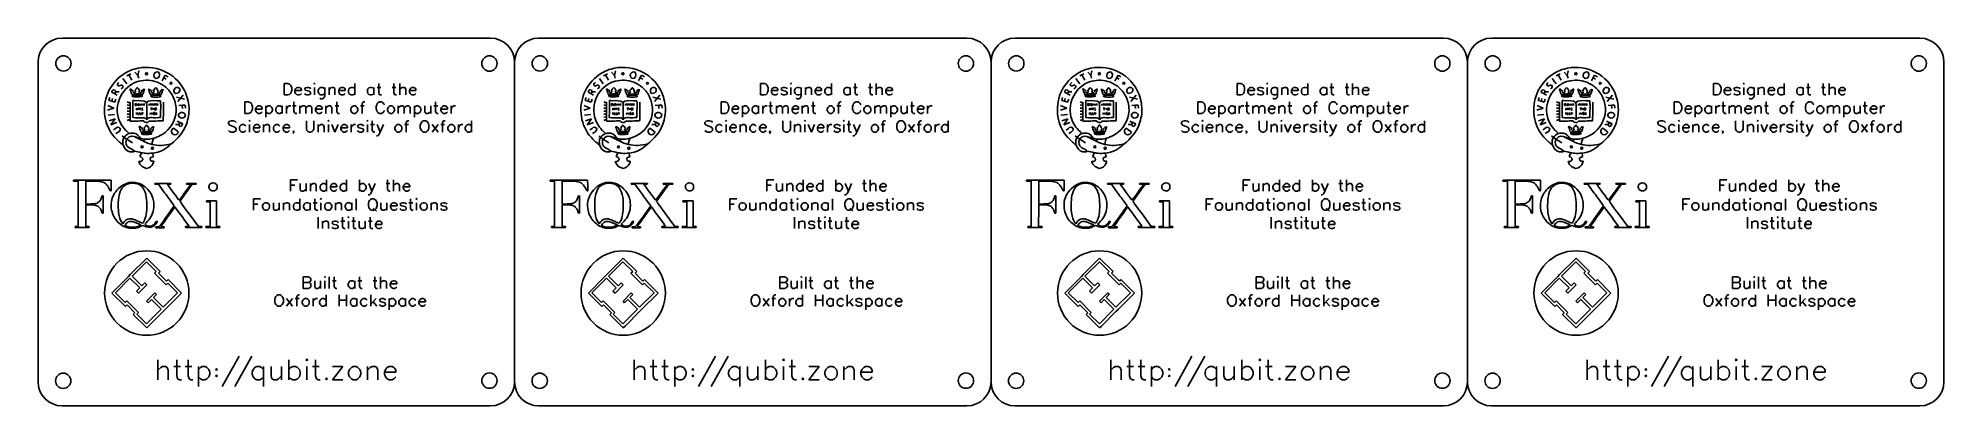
# Model space of a CAD drawing. Extents: x 0 to 398, y 0 to 77.
import ezdxf

# ---------------------------------------------------------------- set-up
doc = ezdxf.new("R2010")
doc.units = 0
doc.layers.get('0').update_dxf_attribs({"true_color": 0xffffff})

msp = doc.modelspace()

# ---------------------------------------------------------------- linework, layer by layer
at = {"color": 1, "true_color": 0xff0000}
for p, q in [((94.53, 76.7), (5.03, 76.7)), ((194.09, 76.7), (104.58, 76.7)), ((293.65, 76.7), (204.14, 76.7)), ((393.21, 76.7), (303.7, 76.7)), ((0, 71.67), (0, 5.03)), ((6.89, 71.43), (6.89, 71.43)), ((95.91, 71.42), (95.91, 71.42)), ((99.56, 5.03), (99.56, 71.67)), ((106.44, 71.43), (106.44, 71.43)), ((195.47, 71.42), (195.47, 71.42)), ((199.12, 71.67), (199.12, 5.03)), ((206, 71.43), (206, 71.43)), ((295.03, 71.42), (295.03, 71.42)), ((298.68, 71.67), (298.68, 5.03)), ((305.56, 71.43), (305.56, 71.43)), ((394.59, 71.42), (394.59, 71.42)), ((398.24, 5.03), (398.24, 71.67)), ((6.85, 5.23), (6.85, 5.23)), ((95.92, 5.25), (95.92, 5.25)), ((106.41, 5.23), (106.41, 5.23)), ((195.48, 5.25), (195.48, 5.25)), ((205.97, 5.23), (205.97, 5.23)), ((295.04, 5.25), (295.04, 5.25)), ((305.53, 5.23), (305.53, 5.23)), ((394.6, 5.25), (394.6, 5.25)), ((5.03, 0), (94.53, 0)), ((5.03, 0), (5.03, 0)), ((104.58, 0), (194.09, 0)), ((104.58, 0), (104.58, 0)), ((204.14, 0), (293.65, 0)), ((204.14, 0), (204.14, 0)), ((303.7, 0), (393.21, 0)), ((303.7, 0), (303.7, 0))]:
    msp.add_line(p, q, dxfattribs=at)
at = {"color": 7, "true_color": 0xffffff}
for p, q in [((17.72, 68.3), (18.55, 67.2)), ((18.57, 68.86), (18.97, 69.08)), ((18.97, 69.08), (19.39, 69.28)), ((19.6, 67.91), (18.97, 69.08)), ((20.24, 69.61), (20.87, 68.92)), ((21.07, 69.88), (20.87, 68.92)), ((20.87, 68.92), (21.03, 68.39)), ((22.84, 69.29), (22.84, 69.29)), ((26.27, 68.42), (26.77, 68.13)), ((117.28, 68.3), (118.11, 67.2)), ((118.13, 68.86), (118.53, 69.08)), ((118.53, 69.08), (118.95, 69.28)), ((119.16, 67.91), (118.53, 69.08)), ((119.8, 69.61), (120.43, 68.92)), ((120.63, 69.88), (120.43, 68.92)), ((120.43, 68.92), (120.59, 68.39)), ((122.4, 69.29), (122.4, 69.29)), ((125.82, 68.42), (126.33, 68.13)), ((216.84, 68.3), (217.67, 67.2)), ((217.69, 68.86), (218.09, 69.08)), ((218.09, 69.08), (218.51, 69.28)), ((218.72, 67.91), (218.09, 69.08)), ((219.36, 69.61), (219.99, 68.92)), ((220.19, 69.88), (219.99, 68.92)), ((219.99, 68.92), (220.15, 68.39)), ((221.96, 69.29), (221.96, 69.29)), ((225.38, 68.42), (225.89, 68.13)), ((316.4, 68.3), (317.23, 67.2)), ((317.25, 68.86), (317.65, 69.08)), ((317.65, 69.08), (318.07, 69.28)), ((318.28, 67.91), (317.65, 69.08)), ((318.92, 69.61), (319.55, 68.92)), ((319.75, 69.88), (319.55, 68.92)), ((319.55, 68.92), (319.71, 68.39)), ((321.52, 69.29), (321.52, 69.29)), ((324.94, 68.42), (325.45, 68.13)), ((14.97, 64.35), (14.78, 63.68)), ((15.38, 63.54), (15.53, 64.11)), ((16, 65.12), (16.51, 64.82)), ((16.22, 63.98), (16.04, 63.33)), ((16.17, 65.51), (16.91, 65.51)), ((19.55, 65.03), (19.55, 65.03)), ((19.82, 65.59), (19.73, 65.55)), ((19.73, 65.55), (19.91, 65.38)), ((20.35, 64.45), (20.35, 64.45)), ((23.41, 64.98), (23.41, 64.98)), ((23.68, 65.55), (23.59, 65.5)), ((23.59, 65.5), (23.77, 65.34)), ((24.21, 64.41), (24.21, 64.41)), ((27.97, 67.29), (27.97, 67.29)), ((28.92, 64.38), (30.6, 63.96)), ((29.21, 63.46), (30.33, 64.79)), ((51.42, 67.22), (51.42, 64.85)), ((51.42, 67.22), (52.21, 67.22)), ((52.21, 64.85), (51.42, 64.85)), ((52.21, 67.22), (52.55, 67.11)), ((52.55, 64.97), (52.21, 64.85)), ((52.55, 67.11), (52.77, 66.89)), ((52.77, 65.19), (52.55, 64.97)), ((52.77, 66.89), (52.88, 66.66)), ((52.88, 65.42), (52.77, 65.19)), ((52.88, 66.66), (53, 66.32)), ((53, 65.76), (52.88, 65.42)), ((53, 66.32), (53, 65.76)), ((53.79, 66.1), (53.67, 65.76)), ((53.67, 65.76), (55.03, 65.76)), ((53.67, 65.76), (53.67, 65.53)), ((53.67, 65.53), (53.79, 65.19)), ((54.01, 66.32), (53.79, 66.1)), ((53.79, 65.19), (54.01, 64.97)), ((54.24, 66.43), (54.01, 66.32)), ((54.01, 64.97), (54.24, 64.85)), ((54.58, 66.43), (54.24, 66.43)), ((54.24, 64.85), (54.58, 64.85)), ((54.8, 66.32), (54.58, 66.43)), ((54.58, 64.85), (54.8, 64.97)), ((54.92, 66.21), (54.8, 66.32)), ((54.8, 64.97), (55.03, 65.19)), ((55.03, 65.98), (54.92, 66.21)), ((55.03, 65.76), (55.03, 65.98)), ((55.82, 66.32), (55.71, 66.1)), ((55.71, 66.1), (55.82, 65.87)), ((55.82, 64.97), (55.71, 65.19)), ((56.16, 66.43), (55.82, 66.32)), ((55.82, 65.87), (56.05, 65.76)), ((56.16, 64.85), (55.82, 64.97)), ((56.05, 65.76), (56.61, 65.64)), ((56.5, 66.43), (56.16, 66.43)), ((56.5, 64.85), (56.16, 64.85)), ((56.84, 66.32), (56.5, 66.43)), ((56.84, 64.97), (56.5, 64.85)), ((56.61, 65.64), (56.84, 65.53)), ((56.95, 66.1), (56.84, 66.32)), ((56.84, 65.53), (56.95, 65.31)), ((56.95, 65.19), (56.84, 64.97)), ((56.95, 65.31), (56.95, 65.19)), ((57.74, 67.34), (57.63, 67.22)), ((57.63, 67.22), (57.74, 67.11)), ((57.85, 67.22), (57.74, 67.34)), ((57.74, 67.11), (57.85, 67.22)), ((57.74, 66.43), (57.74, 64.85)), ((58.64, 66.1), (58.53, 65.76)), ((58.53, 65.76), (58.53, 65.53)), ((58.53, 65.53), (58.64, 65.19)), ((58.87, 66.32), (58.64, 66.1)), ((58.64, 65.19), (58.87, 64.97)), ((59.09, 66.43), (58.87, 66.32)), ((58.87, 64.97), (59.09, 64.85)), ((59.09, 64.06), (58.87, 64.18)), ((59.43, 66.43), (59.09, 66.43)), ((59.09, 64.85), (59.43, 64.85)), ((59.43, 64.06), (59.09, 64.06)), ((59.66, 66.32), (59.43, 66.43)), ((59.43, 64.85), (59.66, 64.97)), ((59.66, 64.18), (59.43, 64.06)), ((59.88, 66.1), (59.66, 66.32)), ((59.66, 64.97), (59.88, 65.19)), ((59.77, 64.29), (59.66, 64.18)), ((59.88, 64.63), (59.77, 64.29)), ((59.88, 66.43), (59.88, 64.63)), ((60.79, 66.43), (60.79, 64.85)), ((60.79, 65.98), (61.13, 66.32)), ((61.13, 66.32), (61.35, 66.43)), ((61.35, 66.43), (61.69, 66.43)), ((61.69, 66.43), (61.92, 66.32)), ((61.92, 66.32), (62.03, 65.98)), ((62.03, 65.98), (62.03, 64.85)), ((62.93, 66.1), (62.82, 65.76)), ((62.82, 65.76), (64.17, 65.76)), ((62.82, 65.76), (62.82, 65.53)), ((62.82, 65.53), (62.93, 65.19)), ((63.16, 66.32), (62.93, 66.1)), ((62.93, 65.19), (63.16, 64.97)), ((63.38, 66.43), (63.16, 66.32)), ((63.16, 64.97), (63.38, 64.85)), ((63.72, 66.43), (63.38, 66.43)), ((63.38, 64.85), (63.72, 64.85)), ((63.95, 66.32), (63.72, 66.43)), ((63.72, 64.85), (63.95, 64.97)), ((64.06, 66.21), (63.95, 66.32)), ((63.95, 64.97), (64.17, 65.19)), ((64.17, 65.98), (64.06, 66.21)), ((64.17, 65.76), (64.17, 65.98)), ((64.96, 66.1), (64.85, 65.76)), ((64.85, 65.76), (64.85, 65.53)), ((64.85, 65.53), (64.96, 65.19)), ((65.19, 66.32), (64.96, 66.1)), ((64.96, 65.19), (65.19, 64.97)), ((65.42, 66.43), (65.19, 66.32)), ((65.19, 64.97), (65.42, 64.85)), ((65.75, 66.43), (65.42, 66.43)), ((65.42, 64.85), (65.75, 64.85)), ((65.98, 66.32), (65.75, 66.43)), ((65.75, 64.85), (65.98, 64.97)), ((66.21, 66.1), (65.98, 66.32)), ((65.98, 64.97), (66.21, 65.19)), ((66.21, 67.22), (66.21, 64.85)), ((68.91, 66.1), (68.8, 65.76)), ((68.8, 65.76), (68.8, 65.53)), ((68.8, 65.53), (68.91, 65.19)), ((69.14, 66.32), (68.91, 66.1)), ((68.91, 65.19), (69.14, 64.97)), ((69.37, 66.43), (69.14, 66.32)), ((69.14, 64.97), (69.37, 64.85)), ((69.7, 66.43), (69.37, 66.43)), ((69.37, 64.85), (69.7, 64.85)), ((69.93, 66.32), (69.7, 66.43)), ((69.7, 64.85), (69.93, 64.97)), ((70.16, 66.1), (69.93, 66.32)), ((69.93, 64.97), (70.16, 65.19)), ((70.16, 66.43), (70.16, 64.85)), ((70.83, 66.43), (71.62, 66.43)), ((71.17, 67.22), (71.17, 65.31)), ((71.17, 65.31), (71.29, 64.97)), ((71.29, 64.97), (71.51, 64.85)), ((71.51, 64.85), (71.74, 64.85)), ((73.99, 66.43), (74.78, 66.43)), ((74.33, 67.22), (74.33, 65.31)), ((74.33, 65.31), (74.45, 64.97)), ((74.45, 64.97), (74.67, 64.85)), ((74.67, 64.85), (74.9, 64.85)), ((75.58, 67.22), (75.58, 64.85)), ((75.58, 65.98), (75.91, 66.32)), ((75.91, 66.32), (76.14, 66.43)), ((76.14, 66.43), (76.48, 66.43)), ((76.48, 66.43), (76.7, 66.32)), ((76.7, 66.32), (76.82, 65.98)), ((76.82, 65.98), (76.82, 64.85)), ((77.72, 66.1), (77.61, 65.76)), ((77.61, 65.76), (78.96, 65.76)), ((77.61, 65.76), (77.61, 65.53)), ((77.61, 65.53), (77.72, 65.19)), ((77.95, 66.32), (77.72, 66.1)), ((77.72, 65.19), (77.95, 64.97)), ((78.17, 66.43), (77.95, 66.32)), ((77.95, 64.97), (78.17, 64.85)), ((78.51, 66.43), (78.17, 66.43)), ((78.17, 64.85), (78.51, 64.85)), ((78.74, 66.32), (78.51, 66.43)), ((78.51, 64.85), (78.74, 64.97)), ((78.85, 66.21), (78.74, 66.32)), ((78.74, 64.97), (78.96, 65.19)), ((78.96, 65.98), (78.85, 66.21)), ((78.96, 65.76), (78.96, 65.98)), ((114.53, 64.35), (114.34, 63.68)), ((114.94, 63.54), (115.09, 64.11)), ((115.56, 65.12), (116.07, 64.82)), ((115.78, 63.98), (115.59, 63.33)), ((115.73, 65.51), (116.47, 65.51)), ((119.11, 65.03), (119.11, 65.03)), ((119.38, 65.59), (119.29, 65.55)), ((119.29, 65.55), (119.47, 65.38)), ((119.91, 64.45), (119.91, 64.45)), ((122.97, 64.98), (122.97, 64.98)), ((123.24, 65.55), (123.15, 65.5)), ((123.15, 65.5), (123.33, 65.34)), ((123.77, 64.41), (123.77, 64.41)), ((127.53, 67.29), (127.53, 67.29)), ((128.48, 64.38), (130.16, 63.96)), ((128.77, 63.46), (129.89, 64.79)), ((150.98, 67.22), (150.98, 64.85)), ((150.98, 67.22), (151.77, 67.22)), ((151.77, 64.85), (150.98, 64.85)), ((151.77, 67.22), (152.11, 67.11)), ((152.11, 64.97), (151.77, 64.85)), ((152.11, 67.11), (152.33, 66.89)), ((152.33, 65.19), (152.11, 64.97)), ((152.33, 66.89), (152.44, 66.66)), ((152.44, 65.42), (152.33, 65.19)), ((152.44, 66.66), (152.56, 66.32)), ((152.56, 65.76), (152.44, 65.42)), ((152.56, 66.32), (152.56, 65.76)), ((153.35, 66.1), (153.23, 65.76)), ((153.23, 65.76), (154.59, 65.76)), ((153.23, 65.76), (153.23, 65.53)), ((153.23, 65.53), (153.35, 65.19)), ((153.57, 66.32), (153.35, 66.1)), ((153.35, 65.19), (153.57, 64.97)), ((153.8, 66.43), (153.57, 66.32)), ((153.57, 64.97), (153.8, 64.85)), ((154.14, 66.43), (153.8, 66.43)), ((153.8, 64.85), (154.14, 64.85)), ((154.36, 66.32), (154.14, 66.43)), ((154.14, 64.85), (154.36, 64.97)), ((154.48, 66.21), (154.36, 66.32)), ((154.36, 64.97), (154.59, 65.19)), ((154.59, 65.98), (154.48, 66.21)), ((154.59, 65.76), (154.59, 65.98)), ((155.38, 66.32), (155.27, 66.1)), ((155.27, 66.1), (155.38, 65.87)), ((155.38, 64.97), (155.27, 65.19)), ((155.72, 66.43), (155.38, 66.32)), ((155.38, 65.87), (155.6, 65.76)), ((155.72, 64.85), (155.38, 64.97)), ((155.6, 65.76), (156.17, 65.64)), ((156.06, 66.43), (155.72, 66.43)), ((156.06, 64.85), (155.72, 64.85)), ((156.39, 66.32), (156.06, 66.43)), ((156.39, 64.97), (156.06, 64.85)), ((156.17, 65.64), (156.39, 65.53)), ((156.51, 66.1), (156.39, 66.32)), ((156.39, 65.53), (156.51, 65.31)), ((156.51, 65.19), (156.39, 64.97)), ((156.51, 65.31), (156.51, 65.19)), ((157.3, 67.34), (157.19, 67.22)), ((157.19, 67.22), (157.3, 67.11)), ((157.41, 67.22), (157.3, 67.34)), ((157.3, 67.11), (157.41, 67.22)), ((157.3, 66.43), (157.3, 64.85)), ((158.2, 66.1), (158.09, 65.76)), ((158.09, 65.76), (158.09, 65.53)), ((158.09, 65.53), (158.2, 65.19)), ((158.43, 66.32), (158.2, 66.1)), ((158.2, 65.19), (158.43, 64.97)), ((158.65, 66.43), (158.43, 66.32)), ((158.43, 64.97), (158.65, 64.85)), ((158.65, 64.06), (158.43, 64.18)), ((158.99, 66.43), (158.65, 66.43)), ((158.65, 64.85), (158.99, 64.85)), ((158.99, 64.06), (158.65, 64.06)), ((159.22, 66.32), (158.99, 66.43)), ((158.99, 64.85), (159.22, 64.97)), ((159.22, 64.18), (158.99, 64.06)), ((159.44, 66.1), (159.22, 66.32)), ((159.22, 64.97), (159.44, 65.19)), ((159.33, 64.29), (159.22, 64.18)), ((159.44, 64.63), (159.33, 64.29)), ((159.44, 66.43), (159.44, 64.63)), ((160.35, 66.43), (160.35, 64.85)), ((160.35, 65.98), (160.68, 66.32)), ((160.68, 66.32), (160.91, 66.43)), ((160.91, 66.43), (161.25, 66.43)), ((161.25, 66.43), (161.47, 66.32)), ((161.47, 66.32), (161.59, 65.98)), ((161.59, 65.98), (161.59, 64.85)), ((162.49, 66.1), (162.38, 65.76)), ((162.38, 65.76), (163.73, 65.76)), ((162.38, 65.76), (162.38, 65.53)), ((162.38, 65.53), (162.49, 65.19)), ((162.72, 66.32), (162.49, 66.1)), ((162.49, 65.19), (162.72, 64.97)), ((162.94, 66.43), (162.72, 66.32)), ((162.72, 64.97), (162.94, 64.85)), ((163.28, 66.43), (162.94, 66.43)), ((162.94, 64.85), (163.28, 64.85)), ((163.51, 66.32), (163.28, 66.43)), ((163.28, 64.85), (163.51, 64.97)), ((163.62, 66.21), (163.51, 66.32)), ((163.51, 64.97), (163.73, 65.19)), ((163.73, 65.98), (163.62, 66.21)), ((163.73, 65.76), (163.73, 65.98)), ((164.52, 66.1), (164.41, 65.76)), ((164.41, 65.76), (164.41, 65.53)), ((164.41, 65.53), (164.52, 65.19)), ((164.75, 66.32), (164.52, 66.1)), ((164.52, 65.19), (164.75, 64.97)), ((164.97, 66.43), (164.75, 66.32)), ((164.75, 64.97), (164.97, 64.85)), ((165.31, 66.43), (164.97, 66.43)), ((164.97, 64.85), (165.31, 64.85)), ((165.54, 66.32), (165.31, 66.43)), ((165.31, 64.85), (165.54, 64.97)), ((165.76, 66.1), (165.54, 66.32)), ((165.54, 64.97), (165.76, 65.19)), ((165.76, 67.22), (165.76, 64.85)), ((168.47, 66.1), (168.36, 65.76)), ((168.36, 65.76), (168.36, 65.53)), ((168.36, 65.53), (168.47, 65.19)), ((168.7, 66.32), (168.47, 66.1)), ((168.47, 65.19), (168.7, 64.97)), ((168.93, 66.43), (168.7, 66.32)), ((168.7, 64.97), (168.93, 64.85)), ((169.26, 66.43), (168.93, 66.43)), ((168.93, 64.85), (169.26, 64.85)), ((169.49, 66.32), (169.26, 66.43)), ((169.26, 64.85), (169.49, 64.97)), ((169.72, 66.1), (169.49, 66.32)), ((169.49, 64.97), (169.72, 65.19)), ((169.72, 66.43), (169.72, 64.85)), ((170.39, 66.43), (171.18, 66.43)), ((170.73, 67.22), (170.73, 65.31)), ((170.73, 65.31), (170.84, 64.97)), ((170.84, 64.97), (171.07, 64.85)), ((171.07, 64.85), (171.3, 64.85)), ((173.55, 66.43), (174.34, 66.43)), ((173.89, 67.22), (173.89, 65.31)), ((173.89, 65.31), (174.01, 64.97)), ((174.01, 64.97), (174.23, 64.85)), ((174.23, 64.85), (174.46, 64.85)), ((175.13, 67.22), (175.13, 64.85)), ((175.13, 65.98), (175.47, 66.32)), ((175.47, 66.32), (175.7, 66.43)), ((175.7, 66.43), (176.04, 66.43)), ((176.04, 66.43), (176.26, 66.32)), ((176.26, 66.32), (176.38, 65.98)), ((176.38, 65.98), (176.38, 64.85)), ((177.28, 66.1), (177.17, 65.76)), ((177.17, 65.76), (178.52, 65.76)), ((177.17, 65.76), (177.17, 65.53)), ((177.17, 65.53), (177.28, 65.19)), ((177.51, 66.32), (177.28, 66.1)), ((177.28, 65.19), (177.51, 64.97)), ((177.73, 66.43), (177.51, 66.32)), ((177.51, 64.97), (177.73, 64.85)), ((178.07, 66.43), (177.73, 66.43)), ((177.73, 64.85), (178.07, 64.85)), ((178.3, 66.32), (178.07, 66.43)), ((178.07, 64.85), (178.3, 64.97)), ((178.41, 66.21), (178.3, 66.32)), ((178.3, 64.97), (178.52, 65.19)), ((178.52, 65.98), (178.41, 66.21)), ((178.52, 65.76), (178.52, 65.98)), ((214.09, 64.35), (213.9, 63.68)), ((214.5, 63.54), (214.65, 64.11)), ((215.12, 65.12), (215.63, 64.82)), ((215.34, 63.98), (215.15, 63.33)), ((215.29, 65.51), (216.03, 65.51)), ((218.67, 65.03), (218.67, 65.03)), ((218.94, 65.59), (218.85, 65.55)), ((218.85, 65.55), (219.03, 65.38)), ((219.47, 64.45), (219.47, 64.45)), ((222.53, 64.98), (222.53, 64.98)), ((222.8, 65.55), (222.71, 65.5)), ((222.71, 65.5), (222.89, 65.34)), ((223.33, 64.41), (223.33, 64.41)), ((227.09, 67.29), (227.09, 67.29)), ((228.04, 64.38), (229.72, 63.96)), ((228.33, 63.46), (229.45, 64.79)), ((250.54, 67.22), (250.54, 64.85)), ((250.54, 67.22), (251.33, 67.22)), ((251.33, 64.85), (250.54, 64.85)), ((251.33, 67.22), (251.66, 67.11)), ((251.66, 64.97), (251.33, 64.85)), ((251.66, 67.11), (251.89, 66.89)), ((251.89, 65.19), (251.66, 64.97)), ((251.89, 66.89), (252, 66.66)), ((252, 65.42), (251.89, 65.19)), ((252, 66.66), (252.12, 66.32)), ((252.12, 65.76), (252, 65.42)), ((252.12, 66.32), (252.12, 65.76)), ((252.91, 66.1), (252.79, 65.76)), ((252.79, 65.76), (254.15, 65.76)), ((252.79, 65.76), (252.79, 65.53)), ((252.79, 65.53), (252.91, 65.19)), ((253.13, 66.32), (252.91, 66.1)), ((252.91, 65.19), (253.13, 64.97)), ((253.36, 66.43), (253.13, 66.32)), ((253.13, 64.97), (253.36, 64.85)), ((253.7, 66.43), (253.36, 66.43)), ((253.36, 64.85), (253.7, 64.85)), ((253.92, 66.32), (253.7, 66.43)), ((253.7, 64.85), (253.92, 64.97)), ((254.04, 66.21), (253.92, 66.32)), ((253.92, 64.97), (254.15, 65.19)), ((254.15, 65.98), (254.04, 66.21)), ((254.15, 65.76), (254.15, 65.98)), ((254.94, 66.32), (254.83, 66.1)), ((254.83, 66.1), (254.94, 65.87)), ((254.94, 64.97), (254.83, 65.19)), ((255.28, 66.43), (254.94, 66.32)), ((254.94, 65.87), (255.16, 65.76)), ((255.28, 64.85), (254.94, 64.97)), ((255.16, 65.76), (255.73, 65.64)), ((255.62, 66.43), (255.28, 66.43)), ((255.62, 64.85), (255.28, 64.85)), ((255.95, 66.32), (255.62, 66.43)), ((255.95, 64.97), (255.62, 64.85)), ((255.73, 65.64), (255.95, 65.53)), ((256.07, 66.1), (255.95, 66.32)), ((255.95, 65.53), (256.07, 65.31)), ((256.07, 65.19), (255.95, 64.97)), ((256.07, 65.31), (256.07, 65.19)), ((256.86, 67.34), (256.74, 67.22)), ((256.74, 67.22), (256.86, 67.11)), ((256.97, 67.22), (256.86, 67.34)), ((256.86, 67.11), (256.97, 67.22)), ((256.86, 66.43), (256.86, 64.85)), ((257.76, 66.1), (257.65, 65.76)), ((257.65, 65.76), (257.65, 65.53)), ((257.65, 65.53), (257.76, 65.19)), ((257.99, 66.32), (257.76, 66.1)), ((257.76, 65.19), (257.99, 64.97)), ((258.21, 66.43), (257.99, 66.32)), ((257.99, 64.97), (258.21, 64.85)), ((258.21, 64.06), (257.99, 64.18)), ((258.55, 66.43), (258.21, 66.43)), ((258.21, 64.85), (258.55, 64.85)), ((258.55, 64.06), (258.21, 64.06)), ((258.78, 66.32), (258.55, 66.43)), ((258.55, 64.85), (258.78, 64.97)), ((258.78, 64.18), (258.55, 64.06)), ((259, 66.1), (258.78, 66.32)), ((258.78, 64.97), (259, 65.19)), ((258.89, 64.29), (258.78, 64.18)), ((259, 64.63), (258.89, 64.29)), ((259, 66.43), (259, 64.63)), ((259.91, 66.43), (259.91, 64.85)), ((259.91, 65.98), (260.24, 66.32)), ((260.24, 66.32), (260.47, 66.43)), ((260.47, 66.43), (260.81, 66.43)), ((260.81, 66.43), (261.03, 66.32)), ((261.03, 66.32), (261.15, 65.98)), ((261.15, 65.98), (261.15, 64.85)), ((262.05, 66.1), (261.94, 65.76)), ((261.94, 65.76), (263.29, 65.76)), ((261.94, 65.76), (261.94, 65.53)), ((261.94, 65.53), (262.05, 65.19)), ((262.28, 66.32), (262.05, 66.1)), ((262.05, 65.19), (262.28, 64.97)), ((262.5, 66.43), (262.28, 66.32)), ((262.28, 64.97), (262.5, 64.85)), ((262.84, 66.43), (262.5, 66.43)), ((262.5, 64.85), (262.84, 64.85)), ((263.07, 66.32), (262.84, 66.43)), ((262.84, 64.85), (263.07, 64.97)), ((263.18, 66.21), (263.07, 66.32)), ((263.07, 64.97), (263.29, 65.19)), ((263.29, 65.98), (263.18, 66.21)), ((263.29, 65.76), (263.29, 65.98)), ((264.08, 66.1), (263.97, 65.76)), ((263.97, 65.76), (263.97, 65.53)), ((263.97, 65.53), (264.08, 65.19)), ((264.31, 66.32), (264.08, 66.1)), ((264.08, 65.19), (264.31, 64.97)), ((264.53, 66.43), (264.31, 66.32)), ((264.31, 64.97), (264.53, 64.85)), ((264.87, 66.43), (264.53, 66.43)), ((264.53, 64.85), (264.87, 64.85)), ((265.1, 66.32), (264.87, 66.43)), ((264.87, 64.85), (265.1, 64.97)), ((265.32, 66.1), (265.1, 66.32)), ((265.1, 64.97), (265.32, 65.19)), ((265.32, 67.22), (265.32, 64.85)), ((268.03, 66.1), (267.92, 65.76)), ((267.92, 65.76), (267.92, 65.53)), ((267.92, 65.53), (268.03, 65.19)), ((268.26, 66.32), (268.03, 66.1)), ((268.03, 65.19), (268.26, 64.97)), ((268.48, 66.43), (268.26, 66.32)), ((268.26, 64.97), (268.48, 64.85)), ((268.82, 66.43), (268.48, 66.43)), ((268.48, 64.85), (268.82, 64.85)), ((269.05, 66.32), (268.82, 66.43)), ((268.82, 64.85), (269.05, 64.97)), ((269.28, 66.1), (269.05, 66.32)), ((269.05, 64.97), (269.28, 65.19)), ((269.28, 66.43), (269.28, 64.85)), ((269.95, 66.43), (270.74, 66.43)), ((270.29, 67.22), (270.29, 65.31)), ((270.29, 65.31), (270.4, 64.97)), ((270.4, 64.97), (270.63, 64.85)), ((270.63, 64.85), (270.86, 64.85)), ((273.11, 66.43), (273.9, 66.43)), ((273.45, 67.22), (273.45, 65.31)), ((273.45, 65.31), (273.56, 64.97)), ((273.56, 64.97), (273.79, 64.85)), ((273.79, 64.85), (274.02, 64.85)), ((274.69, 67.22), (274.69, 64.85)), ((274.69, 65.98), (275.03, 66.32)), ((275.03, 66.32), (275.26, 66.43)), ((275.26, 66.43), (275.6, 66.43)), ((275.6, 66.43), (275.82, 66.32)), ((275.82, 66.32), (275.94, 65.98)), ((275.94, 65.98), (275.94, 64.85)), ((276.84, 66.1), (276.73, 65.76)), ((276.73, 65.76), (278.08, 65.76)), ((276.73, 65.76), (276.73, 65.53)), ((276.73, 65.53), (276.84, 65.19)), ((277.06, 66.32), (276.84, 66.1)), ((276.84, 65.19), (277.06, 64.97)), ((277.29, 66.43), (277.06, 66.32)), ((277.06, 64.97), (277.29, 64.85)), ((277.63, 66.43), (277.29, 66.43)), ((277.29, 64.85), (277.63, 64.85)), ((277.85, 66.32), (277.63, 66.43)), ((277.63, 64.85), (277.85, 64.97)), ((277.97, 66.21), (277.85, 66.32)), ((277.85, 64.97), (278.08, 65.19)), ((278.08, 65.98), (277.97, 66.21)), ((278.08, 65.76), (278.08, 65.98)), ((313.65, 64.35), (313.46, 63.68)), ((314.05, 63.54), (314.21, 64.11)), ((314.68, 65.12), (315.19, 64.82)), ((314.89, 63.98), (314.71, 63.33)), ((314.85, 65.51), (315.59, 65.51)), ((318.23, 65.03), (318.23, 65.03)), ((318.5, 65.59), (318.41, 65.55)), ((318.41, 65.55), (318.59, 65.38)), ((319.03, 64.45), (319.03, 64.45)), ((322.09, 64.98), (322.09, 64.98)), ((322.36, 65.55), (322.27, 65.5)), ((322.27, 65.5), (322.45, 65.34)), ((322.89, 64.41), (322.89, 64.41)), ((326.64, 67.29), (326.64, 67.29)), ((327.6, 64.38), (329.28, 63.96)), ((327.89, 63.46), (329.01, 64.79)), ((350.1, 67.22), (350.1, 64.85)), ((350.1, 67.22), (350.89, 67.22)), ((350.89, 64.85), (350.1, 64.85)), ((350.89, 67.22), (351.22, 67.11)), ((351.22, 64.97), (350.89, 64.85)), ((351.22, 67.11), (351.45, 66.89)), ((351.45, 65.19), (351.22, 64.97)), ((351.45, 66.89), (351.56, 66.66)), ((351.56, 65.42), (351.45, 65.19)), ((351.56, 66.66), (351.68, 66.32)), ((351.68, 65.76), (351.56, 65.42)), ((351.68, 66.32), (351.68, 65.76)), ((352.47, 66.1), (352.35, 65.76)), ((352.35, 65.76), (353.71, 65.76)), ((352.35, 65.76), (352.35, 65.53)), ((352.35, 65.53), (352.47, 65.19)), ((352.69, 66.32), (352.47, 66.1)), ((352.47, 65.19), (352.69, 64.97)), ((352.92, 66.43), (352.69, 66.32)), ((352.69, 64.97), (352.92, 64.85)), ((353.26, 66.43), (352.92, 66.43)), ((352.92, 64.85), (353.26, 64.85)), ((353.48, 66.32), (353.26, 66.43)), ((353.26, 64.85), (353.48, 64.97)), ((353.59, 66.21), (353.48, 66.32)), ((353.48, 64.97), (353.71, 65.19)), ((353.71, 65.98), (353.59, 66.21)), ((353.71, 65.76), (353.71, 65.98)), ((354.5, 66.32), (354.38, 66.1)), ((354.38, 66.1), (354.5, 65.87)), ((354.5, 64.97), (354.38, 65.19)), ((354.84, 66.43), (354.5, 66.32)), ((354.5, 65.87), (354.72, 65.76)), ((354.84, 64.85), (354.5, 64.97)), ((354.72, 65.76), (355.29, 65.64)), ((355.18, 66.43), (354.84, 66.43)), ((355.18, 64.85), (354.84, 64.85)), ((355.51, 66.32), (355.18, 66.43)), ((355.51, 64.97), (355.18, 64.85)), ((355.29, 65.64), (355.51, 65.53)), ((355.63, 66.1), (355.51, 66.32)), ((355.51, 65.53), (355.63, 65.31)), ((355.63, 65.19), (355.51, 64.97)), ((355.63, 65.31), (355.63, 65.19)), ((356.42, 67.34), (356.3, 67.22)), ((356.3, 67.22), (356.42, 67.11)), ((356.53, 67.22), (356.42, 67.34)), ((356.42, 67.11), (356.53, 67.22)), ((356.42, 66.43), (356.42, 64.85)), ((357.32, 66.1), (357.21, 65.76)), ((357.21, 65.76), (357.21, 65.53)), ((357.21, 65.53), (357.32, 65.19)), ((357.55, 66.32), (357.32, 66.1)), ((357.32, 65.19), (357.55, 64.97)), ((357.77, 66.43), (357.55, 66.32)), ((357.55, 64.97), (357.77, 64.85)), ((357.77, 64.06), (357.55, 64.18)), ((358.11, 66.43), (357.77, 66.43)), ((357.77, 64.85), (358.11, 64.85)), ((358.11, 64.06), (357.77, 64.06)), ((358.34, 66.32), (358.11, 66.43)), ((358.11, 64.85), (358.34, 64.97)), ((358.34, 64.18), (358.11, 64.06)), ((358.56, 66.1), (358.34, 66.32)), ((358.34, 64.97), (358.56, 65.19)), ((358.45, 64.29), (358.34, 64.18)), ((358.56, 64.63), (358.45, 64.29)), ((358.56, 66.43), (358.56, 64.63)), ((359.46, 66.43), (359.46, 64.85)), ((359.46, 65.98), (359.8, 66.32)), ((359.8, 66.32), (360.03, 66.43)), ((360.03, 66.43), (360.37, 66.43)), ((360.37, 66.43), (360.59, 66.32)), ((360.59, 66.32), (360.71, 65.98)), ((360.71, 65.98), (360.71, 64.85)), ((361.61, 66.1), (361.5, 65.76)), ((361.5, 65.76), (362.85, 65.76)), ((361.5, 65.76), (361.5, 65.53)), ((361.5, 65.53), (361.61, 65.19)), ((361.84, 66.32), (361.61, 66.1)), ((361.61, 65.19), (361.84, 64.97)), ((362.06, 66.43), (361.84, 66.32)), ((361.84, 64.97), (362.06, 64.85)), ((362.4, 66.43), (362.06, 66.43)), ((362.06, 64.85), (362.4, 64.85)), ((362.63, 66.32), (362.4, 66.43)), ((362.4, 64.85), (362.63, 64.97)), ((362.74, 66.21), (362.63, 66.32)), ((362.63, 64.97), (362.85, 65.19)), ((362.85, 65.98), (362.74, 66.21)), ((362.85, 65.76), (362.85, 65.98)), ((363.64, 66.1), (363.53, 65.76)), ((363.53, 65.76), (363.53, 65.53)), ((363.53, 65.53), (363.64, 65.19)), ((363.87, 66.32), (363.64, 66.1)), ((363.64, 65.19), (363.87, 64.97)), ((364.09, 66.43), (363.87, 66.32)), ((363.87, 64.97), (364.09, 64.85)), ((364.43, 66.43), (364.09, 66.43)), ((364.09, 64.85), (364.43, 64.85)), ((364.66, 66.32), (364.43, 66.43)), ((364.43, 64.85), (364.66, 64.97)), ((364.88, 66.1), (364.66, 66.32)), ((364.66, 64.97), (364.88, 65.19)), ((364.88, 67.22), (364.88, 64.85)), ((367.59, 66.1), (367.48, 65.76)), ((367.48, 65.76), (367.48, 65.53)), ((367.48, 65.53), (367.59, 65.19)), ((367.82, 66.32), (367.59, 66.1)), ((367.59, 65.19), (367.82, 64.97)), ((368.04, 66.43), (367.82, 66.32)), ((367.82, 64.97), (368.04, 64.85)), ((368.38, 66.43), (368.04, 66.43)), ((368.04, 64.85), (368.38, 64.85)), ((368.61, 66.32), (368.38, 66.43)), ((368.38, 64.85), (368.61, 64.97)), ((368.83, 66.1), (368.61, 66.32)), ((368.61, 64.97), (368.83, 65.19)), ((368.83, 66.43), (368.83, 64.85)), ((369.51, 66.43), (370.3, 66.43)), ((369.85, 67.22), (369.85, 65.31)), ((369.85, 65.31), (369.96, 64.97)), ((369.96, 64.97), (370.19, 64.85)), ((370.19, 64.85), (370.42, 64.85)), ((372.67, 66.43), (373.46, 66.43)), ((373.01, 67.22), (373.01, 65.31)), ((373.01, 65.31), (373.12, 64.97)), ((373.12, 64.97), (373.35, 64.85)), ((373.35, 64.85), (373.58, 64.85)), ((374.25, 67.22), (374.25, 64.85)), ((374.25, 65.98), (374.59, 66.32)), ((374.59, 66.32), (374.82, 66.43)), ((374.82, 66.43), (375.16, 66.43)), ((375.16, 66.43), (375.38, 66.32)), ((375.38, 66.32), (375.5, 65.98)), ((375.5, 65.98), (375.5, 64.85)), ((376.4, 66.1), (376.29, 65.76)), ((376.29, 65.76), (377.64, 65.76)), ((376.29, 65.76), (376.29, 65.53)), ((376.29, 65.53), (376.4, 65.19)), ((376.62, 66.32), (376.4, 66.1)), ((376.4, 65.19), (376.62, 64.97)), ((376.85, 66.43), (376.62, 66.32)), ((376.62, 64.97), (376.85, 64.85)), ((377.19, 66.43), (376.85, 66.43)), ((376.85, 64.85), (377.19, 64.85)), ((377.41, 66.32), (377.19, 66.43)), ((377.19, 64.85), (377.41, 64.97)), ((377.53, 66.21), (377.41, 66.32)), ((377.41, 64.97), (377.64, 65.19)), ((377.64, 65.98), (377.53, 66.21)), ((377.64, 65.76), (377.64, 65.98)), ((15.83, 62.1), (14.5, 61.65)), ((14.54, 62.68), (15.83, 62.1)), ((14.63, 60.62), (15.96, 60.79)), ((14.78, 63.68), (15.38, 63.54)), ((14.83, 59.47), (16.08, 59.86)), ((16.08, 59.86), (15.19, 58.63)), ((16.04, 63.33), (15.38, 63.54)), ((18.62, 62.76), (19.17, 62.68)), ((18.62, 62.12), (19.17, 62.08)), ((18.62, 61.48), (19.17, 61.48)), ((18.62, 60.83), (19.17, 60.88)), ((18.62, 60.19), (19.17, 60.32)), ((20.26, 62.63), (20.26, 63.07)), ((20.55, 61.18), (20.55, 60.79)), ((20.57, 62.13), (20.9, 61.73)), ((20.83, 61.17), (20.82, 60.78)), ((20.82, 60.78), (21.08, 60.78)), ((20.9, 61.73), (20.91, 62.14)), ((21.14, 62.15), (21.28, 61.73)), ((21.24, 61.17), (21.24, 60.78)), ((21.24, 60.78), (21.5, 60.78)), ((21.28, 61.73), (21.47, 62.14)), ((21.4, 62.63), (21.45, 62.98)), ((21.45, 62.98), (21.62, 62.76)), ((21.58, 61.2), (21.74, 60.77)), ((21.62, 62.76), (21.79, 62.98)), ((21.62, 62.76), (21.62, 62.68)), ((21.74, 60.77), (21.93, 61.21)), ((21.79, 62.98), (21.83, 62.68)), ((22.13, 63.06), (22.13, 62.68)), ((22.69, 62.21), (22.69, 59.67)), ((23.19, 62.64), (23.21, 63.03)), ((23.21, 63.03), (23.4, 62.73)), ((23.4, 62.73), (23.59, 63.05)), ((23.42, 60.79), (23.46, 61.09)), ((23.46, 62.12), (23.89, 62.12)), ((23.46, 61.09), (23.64, 60.88)), ((23.59, 63.05), (23.59, 62.64)), ((23.64, 60.88), (23.81, 61.09)), ((23.68, 62.08), (23.68, 61.71)), ((23.81, 61.09), (23.85, 60.79)), ((23.94, 63.06), (23.94, 62.68)), ((24.11, 62.12), (24.11, 61.73)), ((24.35, 60.99), (24.12, 60.99)), ((24.38, 61.2), (24.13, 61.2)), ((24.13, 61.2), (24.13, 60.75)), ((24.13, 60.75), (24.39, 60.76)), ((24.19, 62.64), (24.19, 63.05)), ((24.19, 63.05), (24.53, 62.65)), ((24.52, 60.74), (24.69, 61.18)), ((24.53, 62.65), (24.54, 63.09)), ((24.78, 60.92), (24.58, 60.92)), ((24.69, 61.18), (24.84, 60.74)), ((24.72, 62.64), (24.89, 63.08)), ((24.97, 62.78), (24.77, 62.78)), ((24.89, 63.08), (25.02, 62.63)), ((25.61, 62.81), (25.58, 60.92)), ((26.17, 63.36), (26.17, 60.49)), ((29.4, 62.63), (30.14, 62.69)), ((30.12, 62.68), (30.18, 62.06)), ((30.14, 62.69), (30.75, 62.75)), ((30.75, 62.75), (30.81, 62.08)), ((43.2, 63.39), (43.2, 61.02)), ((43.2, 63.39), (43.99, 63.39)), ((43.99, 61.02), (43.2, 61.02)), ((43.99, 63.39), (44.33, 63.27)), ((44.33, 61.13), (43.99, 61.02)), ((44.33, 63.27), (44.56, 63.05)), ((44.56, 61.35), (44.33, 61.13)), ((44.56, 63.05), (44.67, 62.82)), ((44.67, 61.58), (44.56, 61.35)), ((44.67, 62.82), (44.78, 62.48)), ((44.78, 61.92), (44.67, 61.58)), ((44.78, 62.48), (44.78, 61.92)), ((45.57, 62.26), (45.46, 61.92)), ((45.46, 61.92), (46.81, 61.92)), ((45.46, 61.92), (45.46, 61.69)), ((45.46, 61.69), (45.57, 61.35)), ((45.8, 62.48), (45.57, 62.26)), ((45.57, 61.35), (45.8, 61.13)), ((46.02, 62.6), (45.8, 62.48)), ((45.8, 61.13), (46.02, 61.02)), ((46.36, 62.6), (46.02, 62.6)), ((46.02, 61.02), (46.36, 61.02)), ((46.59, 62.48), (46.36, 62.6)), ((46.36, 61.02), (46.59, 61.13)), ((46.7, 62.37), (46.59, 62.48)), ((46.59, 61.13), (46.81, 61.35)), ((46.81, 62.14), (46.7, 62.37)), ((46.81, 61.92), (46.81, 62.14)), ((47.6, 62.6), (47.6, 60.23)), ((47.6, 62.26), (47.83, 62.48)), ((47.83, 61.13), (47.6, 61.35)), ((47.83, 62.48), (48.06, 62.6)), ((48.06, 61.02), (47.83, 61.13)), ((48.06, 62.6), (48.39, 62.6)), ((48.39, 61.02), (48.06, 61.02)), ((48.39, 62.6), (48.62, 62.48)), ((48.62, 61.13), (48.39, 61.02)), ((48.62, 62.48), (48.85, 62.26)), ((48.85, 61.35), (48.62, 61.13)), ((48.85, 62.26), (48.96, 61.92)), ((48.96, 61.69), (48.85, 61.35)), ((48.96, 61.92), (48.96, 61.69)), ((49.75, 62.26), (49.64, 61.92)), ((49.64, 61.92), (49.64, 61.69)), ((49.64, 61.69), (49.75, 61.35)), ((49.97, 62.48), (49.75, 62.26)), ((49.75, 61.35), (49.97, 61.13)), ((50.2, 62.6), (49.97, 62.48)), ((49.97, 61.13), (50.2, 61.02)), ((50.54, 62.6), (50.2, 62.6)), ((50.2, 61.02), (50.54, 61.02)), ((50.76, 62.48), (50.54, 62.6)), ((50.54, 61.02), (50.76, 61.13)), ((50.99, 62.26), (50.76, 62.48)), ((50.76, 61.13), (50.99, 61.35)), ((50.99, 62.6), (50.99, 61.02)), ((51.89, 62.6), (51.89, 61.02)), ((51.89, 61.92), (52.01, 62.26)), ((52.01, 62.26), (52.23, 62.48)), ((52.23, 62.48), (52.46, 62.6)), ((52.46, 62.6), (52.8, 62.6)), ((53.14, 62.6), (53.93, 62.6)), ((53.47, 63.39), (53.47, 61.47)), ((53.47, 61.47), (53.59, 61.13)), ((53.59, 61.13), (53.81, 61.02)), ((53.81, 61.02), (54.04, 61.02)), ((54.72, 62.6), (54.72, 61.02)), ((54.72, 62.14), (55.05, 62.48)), ((55.05, 62.48), (55.28, 62.6)), ((55.28, 62.6), (55.62, 62.6)), ((55.62, 62.6), (55.84, 62.48)), ((55.84, 62.48), (55.96, 62.14)), ((55.96, 62.14), (56.3, 62.48)), ((55.96, 62.14), (55.96, 61.02)), ((56.3, 62.48), (56.52, 62.6)), ((56.52, 62.6), (56.86, 62.6)), ((56.86, 62.6), (57.09, 62.48)), ((57.09, 62.48), (57.2, 62.14)), ((57.2, 62.14), (57.2, 61.02)), ((58.1, 62.26), (57.99, 61.92)), ((57.99, 61.92), (59.34, 61.92)), ((57.99, 61.92), (57.99, 61.69)), ((57.99, 61.69), (58.1, 61.35)), ((58.33, 62.48), (58.1, 62.26)), ((58.1, 61.35), (58.33, 61.13)), ((58.55, 62.6), (58.33, 62.48)), ((58.33, 61.13), (58.55, 61.02)), ((58.89, 62.6), (58.55, 62.6)), ((58.55, 61.02), (58.89, 61.02)), ((59.12, 62.48), (58.89, 62.6)), ((58.89, 61.02), (59.12, 61.13)), ((59.23, 62.37), (59.12, 62.48)), ((59.12, 61.13), (59.34, 61.35)), ((59.34, 62.14), (59.23, 62.37)), ((59.34, 61.92), (59.34, 62.14)), ((60.13, 62.6), (60.13, 61.02)), ((60.13, 62.14), (60.47, 62.48)), ((60.47, 62.48), (60.7, 62.6)), ((60.7, 62.6), (61.04, 62.6)), ((61.04, 62.6), (61.26, 62.48)), ((61.26, 62.48), (61.38, 62.14)), ((61.38, 62.14), (61.38, 61.02)), ((62.05, 62.6), (62.84, 62.6)), ((62.39, 63.39), (62.39, 61.47)), ((62.39, 61.47), (62.5, 61.13)), ((62.5, 61.13), (62.73, 61.02)), ((62.73, 61.02), (62.96, 61.02)), ((65.44, 62.26), (65.33, 61.92)), ((65.33, 61.92), (65.33, 61.69)), ((65.33, 61.69), (65.44, 61.35)), ((65.67, 62.48), (65.44, 62.26)), ((65.44, 61.35), (65.67, 61.13)), ((65.89, 62.6), (65.67, 62.48)), ((65.67, 61.13), (65.89, 61.02)), ((66.23, 62.6), (65.89, 62.6)), ((65.89, 61.02), (66.23, 61.02)), ((66.46, 62.48), (66.23, 62.6)), ((66.23, 61.02), (66.46, 61.13)), ((66.68, 62.26), (66.46, 62.48)), ((66.46, 61.13), (66.68, 61.35)), ((66.79, 61.92), (66.68, 62.26)), ((66.68, 61.35), (66.79, 61.69)), ((66.79, 61.69), (66.79, 61.92)), ((67.36, 62.6), (68.15, 62.6)), ((67.81, 63.27), (67.7, 62.94)), ((67.7, 62.94), (67.7, 61.02)), ((68.04, 63.39), (67.81, 63.27)), ((68.26, 63.39), (68.04, 63.39)), ((70.75, 62.82), (70.63, 62.48)), ((70.63, 62.48), (70.63, 61.92)), ((70.63, 61.92), (70.75, 61.58)), ((70.86, 63.05), (70.75, 62.82)), ((70.75, 61.58), (70.86, 61.35)), ((71.08, 63.27), (70.86, 63.05)), ((70.86, 61.35), (71.08, 61.13)), ((71.31, 63.39), (71.08, 63.27)), ((71.08, 61.13), (71.31, 61.02)), ((71.76, 63.39), (71.31, 63.39)), ((71.31, 61.02), (71.76, 61.02)), ((71.99, 63.27), (71.76, 63.39)), ((71.76, 61.02), (71.99, 61.13)), ((72.21, 63.05), (71.99, 63.27)), ((71.99, 61.13), (72.21, 61.35)), ((72.33, 62.82), (72.21, 63.05)), ((72.21, 61.35), (72.33, 61.58)), ((73.12, 62.26), (73, 61.92)), ((73, 61.92), (73, 61.69)), ((73, 61.69), (73.12, 61.35)), ((73.34, 62.48), (73.12, 62.26)), ((73.12, 61.35), (73.34, 61.13)), ((73.57, 62.6), (73.34, 62.48)), ((73.34, 61.13), (73.57, 61.02)), ((73.91, 62.6), (73.57, 62.6)), ((73.57, 61.02), (73.91, 61.02)), ((74.13, 62.48), (73.91, 62.6)), ((73.91, 61.02), (74.13, 61.13)), ((74.36, 62.26), (74.13, 62.48)), ((74.13, 61.13), (74.36, 61.35)), ((74.47, 61.92), (74.36, 62.26)), ((74.36, 61.35), (74.47, 61.69)), ((74.47, 61.69), (74.47, 61.92)), ((75.26, 62.6), (75.26, 61.02)), ((75.26, 62.14), (75.6, 62.48)), ((75.6, 62.48), (75.83, 62.6)), ((75.83, 62.6), (76.16, 62.6)), ((76.16, 62.6), (76.39, 62.48)), ((76.39, 62.48), (76.5, 62.14)), ((76.5, 62.14), (76.84, 62.48)), ((76.5, 62.14), (76.5, 61.02)), ((76.84, 62.48), (77.07, 62.6)), ((77.07, 62.6), (77.41, 62.6)), ((77.41, 62.6), (77.63, 62.48)), ((77.63, 62.48), (77.74, 62.14)), ((77.74, 62.14), (77.74, 61.02)), ((78.65, 62.6), (78.65, 60.23)), ((78.65, 62.26), (78.87, 62.48)), ((78.87, 61.13), (78.65, 61.35)), ((78.87, 62.48), (79.1, 62.6)), ((79.1, 61.02), (78.87, 61.13)), ((79.1, 62.6), (79.44, 62.6)), ((79.44, 61.02), (79.1, 61.02)), ((79.44, 62.6), (79.66, 62.48)), ((79.66, 61.13), (79.44, 61.02)), ((79.66, 62.48), (79.89, 62.26)), ((79.89, 61.35), (79.66, 61.13)), ((79.89, 62.26), (80, 61.92)), ((80, 61.69), (79.89, 61.35)), ((80, 61.92), (80, 61.69)), ((80.79, 62.6), (80.79, 61.47)), ((80.79, 61.47), (80.91, 61.13)), ((80.91, 61.13), (81.13, 61.02)), ((81.13, 61.02), (81.47, 61.02)), ((81.47, 61.02), (81.7, 61.13)), ((81.7, 61.13), (82.03, 61.47)), ((82.03, 62.6), (82.03, 61.02)), ((82.71, 62.6), (83.5, 62.6)), ((83.05, 63.39), (83.05, 61.47)), ((83.05, 61.47), (83.16, 61.13)), ((83.16, 61.13), (83.39, 61.02)), ((83.39, 61.02), (83.62, 61.02)), ((84.29, 62.26), (84.18, 61.92)), ((84.18, 61.92), (85.53, 61.92)), ((84.18, 61.92), (84.18, 61.69)), ((84.18, 61.69), (84.29, 61.35)), ((84.52, 62.48), (84.29, 62.26)), ((84.29, 61.35), (84.52, 61.13)), ((84.74, 62.6), (84.52, 62.48)), ((84.52, 61.13), (84.74, 61.02)), ((85.08, 62.6), (84.74, 62.6)), ((84.74, 61.02), (85.08, 61.02)), ((85.31, 62.48), (85.08, 62.6)), ((85.08, 61.02), (85.31, 61.13)), ((85.42, 62.37), (85.31, 62.48)), ((85.31, 61.13), (85.53, 61.35)), ((85.53, 62.14), (85.42, 62.37)), ((85.53, 61.92), (85.53, 62.14)), ((86.32, 62.6), (86.32, 61.02)), ((86.32, 61.92), (86.44, 62.26)), ((86.44, 62.26), (86.66, 62.48)), ((86.66, 62.48), (86.89, 62.6)), ((86.89, 62.6), (87.23, 62.6)), ((115.39, 62.1), (114.06, 61.65)), ((114.1, 62.68), (115.39, 62.1)), ((114.19, 60.62), (115.52, 60.79)), ((114.34, 63.68), (114.94, 63.54)), ((114.39, 59.47), (115.63, 59.86)), ((115.63, 59.86), (114.75, 58.63)), ((115.59, 63.33), (114.94, 63.54)), ((118.18, 62.76), (118.73, 62.68)), ((118.18, 62.12), (118.73, 62.08)), ((118.18, 61.48), (118.73, 61.48)), ((118.18, 60.83), (118.73, 60.88)), ((118.18, 60.19), (118.73, 60.32)), ((119.82, 62.63), (119.82, 63.07)), ((120.11, 61.18), (120.11, 60.79)), ((120.13, 62.13), (120.46, 61.73)), ((120.39, 61.17), (120.38, 60.78)), ((120.38, 60.78), (120.64, 60.78)), ((120.46, 61.73), (120.47, 62.14)), ((120.7, 62.15), (120.84, 61.73)), ((120.8, 61.17), (120.8, 60.78)), ((120.8, 60.78), (121.06, 60.78)), ((120.84, 61.73), (121.03, 62.14)), ((120.96, 62.63), (121.01, 62.98)), ((121.01, 62.98), (121.18, 62.76)), ((121.14, 61.2), (121.3, 60.77)), ((121.18, 62.76), (121.35, 62.98)), ((121.18, 62.76), (121.18, 62.68)), ((121.3, 60.77), (121.49, 61.21)), ((121.35, 62.98), (121.39, 62.68)), ((121.69, 63.06), (121.69, 62.68)), ((122.25, 62.21), (122.25, 59.67)), ((122.75, 62.64), (122.77, 63.03)), ((122.77, 63.03), (122.96, 62.73)), ((122.96, 62.73), (123.15, 63.05)), ((122.98, 60.79), (123.02, 61.09)), ((123.02, 62.12), (123.45, 62.12)), ((123.02, 61.09), (123.2, 60.88)), ((123.15, 63.05), (123.15, 62.64)), ((123.2, 60.88), (123.37, 61.09)), ((123.24, 62.08), (123.24, 61.71)), ((123.37, 61.09), (123.41, 60.79)), ((123.5, 63.06), (123.5, 62.68)), ((123.67, 62.12), (123.67, 61.73)), ((123.69, 61.2), (123.68, 60.75)), ((123.9, 60.99), (123.68, 60.99)), ((123.68, 60.75), (123.94, 60.76)), ((123.94, 61.2), (123.69, 61.2)), ((123.75, 62.64), (123.75, 63.05)), ((123.75, 63.05), (124.09, 62.65)), ((124.08, 60.74), (124.25, 61.18)), ((124.09, 62.65), (124.1, 63.09)), ((124.34, 60.92), (124.14, 60.92)), ((124.25, 61.18), (124.4, 60.74)), ((124.28, 62.64), (124.44, 63.08)), ((124.53, 62.78), (124.33, 62.78)), ((124.44, 63.08), (124.58, 62.63)), ((125.17, 62.81), (125.14, 60.92)), ((125.73, 63.36), (125.73, 60.49)), ((128.96, 62.63), (129.7, 62.69)), ((129.68, 62.68), (129.74, 62.06)), ((129.7, 62.69), (130.31, 62.75)), ((130.31, 62.75), (130.37, 62.08)), ((142.76, 63.39), (142.76, 61.02)), ((142.76, 63.39), (143.55, 63.39)), ((143.55, 61.02), (142.76, 61.02)), ((143.55, 63.39), (143.89, 63.27)), ((143.89, 61.13), (143.55, 61.02)), ((143.89, 63.27), (144.12, 63.05)), ((144.12, 61.35), (143.89, 61.13)), ((144.12, 63.05), (144.23, 62.82)), ((144.23, 61.58), (144.12, 61.35)), ((144.23, 62.82), (144.34, 62.48)), ((144.34, 61.92), (144.23, 61.58)), ((144.34, 62.48), (144.34, 61.92)), ((145.13, 62.26), (145.02, 61.92)), ((145.02, 61.92), (146.37, 61.92)), ((145.02, 61.92), (145.02, 61.69)), ((145.02, 61.69), (145.13, 61.35)), ((145.36, 62.48), (145.13, 62.26)), ((145.13, 61.35), (145.36, 61.13)), ((145.58, 62.6), (145.36, 62.48)), ((145.36, 61.13), (145.58, 61.02)), ((145.92, 62.6), (145.58, 62.6)), ((145.58, 61.02), (145.92, 61.02)), ((146.15, 62.48), (145.92, 62.6)), ((145.92, 61.02), (146.15, 61.13)), ((146.26, 62.37), (146.15, 62.48)), ((146.15, 61.13), (146.37, 61.35)), ((146.37, 62.14), (146.26, 62.37)), ((146.37, 61.92), (146.37, 62.14)), ((147.16, 62.6), (147.16, 60.23)), ((147.16, 62.26), (147.39, 62.48)), ((147.39, 61.13), (147.16, 61.35)), ((147.39, 62.48), (147.61, 62.6)), ((147.61, 61.02), (147.39, 61.13)), ((147.61, 62.6), (147.95, 62.6)), ((147.95, 61.02), (147.61, 61.02)), ((147.95, 62.6), (148.18, 62.48)), ((148.18, 61.13), (147.95, 61.02)), ((148.18, 62.48), (148.4, 62.26)), ((148.4, 61.35), (148.18, 61.13)), ((148.4, 62.26), (148.52, 61.92)), ((148.52, 61.69), (148.4, 61.35)), ((148.52, 61.92), (148.52, 61.69)), ((149.31, 62.26), (149.2, 61.92)), ((149.2, 61.92), (149.2, 61.69)), ((149.2, 61.69), (149.31, 61.35)), ((149.53, 62.48), (149.31, 62.26)), ((149.31, 61.35), (149.53, 61.13)), ((149.76, 62.6), (149.53, 62.48)), ((149.53, 61.13), (149.76, 61.02)), ((150.1, 62.6), (149.76, 62.6)), ((149.76, 61.02), (150.1, 61.02)), ((150.32, 62.48), (150.1, 62.6)), ((150.1, 61.02), (150.32, 61.13)), ((150.55, 62.26), (150.32, 62.48)), ((150.32, 61.13), (150.55, 61.35)), ((150.55, 62.6), (150.55, 61.02)), ((151.45, 62.6), (151.45, 61.02)), ((151.45, 61.92), (151.57, 62.26)), ((151.57, 62.26), (151.79, 62.48)), ((151.79, 62.48), (152.02, 62.6)), ((152.02, 62.6), (152.36, 62.6)), ((152.69, 62.6), (153.48, 62.6)), ((153.03, 63.39), (153.03, 61.47)), ((153.03, 61.47), (153.15, 61.13)), ((153.15, 61.13), (153.37, 61.02)), ((153.37, 61.02), (153.6, 61.02)), ((154.28, 62.6), (154.28, 61.02)), ((154.28, 62.14), (154.61, 62.48)), ((154.61, 62.48), (154.84, 62.6)), ((154.84, 62.6), (155.18, 62.6)), ((155.18, 62.6), (155.4, 62.48)), ((155.4, 62.48), (155.52, 62.14)), ((155.52, 62.14), (155.86, 62.48)), ((155.52, 62.14), (155.52, 61.02)), ((155.86, 62.48), (156.08, 62.6)), ((156.08, 62.6), (156.42, 62.6)), ((156.42, 62.6), (156.65, 62.48)), ((156.65, 62.48), (156.76, 62.14)), ((156.76, 62.14), (156.76, 61.02)), ((157.66, 62.26), (157.55, 61.92)), ((157.55, 61.92), (158.9, 61.92)), ((157.55, 61.92), (157.55, 61.69)), ((157.55, 61.69), (157.66, 61.35)), ((157.89, 62.48), (157.66, 62.26)), ((157.66, 61.35), (157.89, 61.13)), ((158.11, 62.6), (157.89, 62.48)), ((157.89, 61.13), (158.11, 61.02)), ((158.45, 62.6), (158.11, 62.6)), ((158.11, 61.02), (158.45, 61.02)), ((158.68, 62.48), (158.45, 62.6)), ((158.45, 61.02), (158.68, 61.13)), ((158.79, 62.37), (158.68, 62.48)), ((158.68, 61.13), (158.9, 61.35)), ((158.9, 62.14), (158.79, 62.37)), ((158.9, 61.92), (158.9, 62.14)), ((159.69, 62.6), (159.69, 61.02)), ((159.69, 62.14), (160.03, 62.48)), ((160.03, 62.48), (160.26, 62.6)), ((160.26, 62.6), (160.6, 62.6)), ((160.6, 62.6), (160.82, 62.48)), ((160.82, 62.48), (160.94, 62.14)), ((160.94, 62.14), (160.94, 61.02)), ((161.61, 62.6), (162.4, 62.6)), ((161.95, 63.39), (161.95, 61.47)), ((161.95, 61.47), (162.06, 61.13)), ((162.06, 61.13), (162.29, 61.02)), ((162.29, 61.02), (162.52, 61.02)), ((165, 62.26), (164.89, 61.92)), ((164.89, 61.92), (164.89, 61.69)), ((164.89, 61.69), (165, 61.35)), ((165.23, 62.48), (165, 62.26)), ((165, 61.35), (165.23, 61.13)), ((165.45, 62.6), (165.23, 62.48)), ((165.23, 61.13), (165.45, 61.02)), ((165.79, 62.6), (165.45, 62.6)), ((165.45, 61.02), (165.79, 61.02)), ((166.02, 62.48), (165.79, 62.6)), ((165.79, 61.02), (166.02, 61.13)), ((166.24, 62.26), (166.02, 62.48)), ((166.02, 61.13), (166.24, 61.35)), ((166.35, 61.92), (166.24, 62.26)), ((166.24, 61.35), (166.35, 61.69)), ((166.35, 61.69), (166.35, 61.92)), ((166.92, 62.6), (167.71, 62.6)), ((167.37, 63.27), (167.26, 62.94)), ((167.26, 62.94), (167.26, 61.02)), ((167.6, 63.39), (167.37, 63.27)), ((167.82, 63.39), (167.6, 63.39)), ((170.31, 62.82), (170.19, 62.48)), ((170.19, 62.48), (170.19, 61.92)), ((170.19, 61.92), (170.31, 61.58)), ((170.42, 63.05), (170.31, 62.82)), ((170.31, 61.58), (170.42, 61.35)), ((170.64, 63.27), (170.42, 63.05)), ((170.42, 61.35), (170.64, 61.13)), ((170.87, 63.39), (170.64, 63.27)), ((170.64, 61.13), (170.87, 61.02)), ((171.32, 63.39), (170.87, 63.39)), ((170.87, 61.02), (171.32, 61.02)), ((171.55, 63.27), (171.32, 63.39)), ((171.32, 61.02), (171.55, 61.13)), ((171.77, 63.05), (171.55, 63.27)), ((171.55, 61.13), (171.77, 61.35)), ((171.89, 62.82), (171.77, 63.05)), ((171.77, 61.35), (171.89, 61.58)), ((172.68, 62.26), (172.56, 61.92)), ((172.56, 61.92), (172.56, 61.69)), ((172.56, 61.69), (172.68, 61.35)), ((172.9, 62.48), (172.68, 62.26)), ((172.68, 61.35), (172.9, 61.13)), ((173.13, 62.6), (172.9, 62.48)), ((172.9, 61.13), (173.13, 61.02)), ((173.47, 62.6), (173.13, 62.6)), ((173.13, 61.02), (173.47, 61.02)), ((173.69, 62.48), (173.47, 62.6)), ((173.47, 61.02), (173.69, 61.13)), ((173.92, 62.26), (173.69, 62.48)), ((173.69, 61.13), (173.92, 61.35)), ((174.03, 61.92), (173.92, 62.26)), ((173.92, 61.35), (174.03, 61.69)), ((174.03, 61.69), (174.03, 61.92)), ((174.82, 62.6), (174.82, 61.02)), ((174.82, 62.14), (175.16, 62.48)), ((175.16, 62.48), (175.39, 62.6)), ((175.39, 62.6), (175.72, 62.6)), ((175.72, 62.6), (175.95, 62.48)), ((175.95, 62.48), (176.06, 62.14)), ((176.06, 62.14), (176.4, 62.48)), ((176.06, 62.14), (176.06, 61.02)), ((176.4, 62.48), (176.63, 62.6)), ((176.63, 62.6), (176.97, 62.6)), ((176.97, 62.6), (177.19, 62.48)), ((177.19, 62.48), (177.3, 62.14)), ((177.3, 62.14), (177.3, 61.02)), ((178.21, 62.6), (178.21, 60.23)), ((178.21, 62.26), (178.43, 62.48)), ((178.43, 61.13), (178.21, 61.35)), ((178.43, 62.48), (178.66, 62.6)), ((178.66, 61.02), (178.43, 61.13)), ((178.66, 62.6), (179, 62.6)), ((179, 61.02), (178.66, 61.02)), ((179, 62.6), (179.22, 62.48)), ((179.22, 61.13), (179, 61.02)), ((179.22, 62.48), (179.45, 62.26)), ((179.45, 61.35), (179.22, 61.13)), ((179.45, 62.26), (179.56, 61.92)), ((179.56, 61.69), (179.45, 61.35)), ((179.56, 61.92), (179.56, 61.69)), ((180.35, 62.6), (180.35, 61.47)), ((180.35, 61.47), (180.47, 61.13)), ((180.47, 61.13), (180.69, 61.02)), ((180.69, 61.02), (181.03, 61.02)), ((181.03, 61.02), (181.26, 61.13)), ((181.26, 61.13), (181.59, 61.47)), ((181.59, 62.6), (181.59, 61.02)), ((182.27, 62.6), (183.06, 62.6)), ((182.61, 63.39), (182.61, 61.47)), ((182.61, 61.47), (182.72, 61.13)), ((182.72, 61.13), (182.95, 61.02)), ((182.95, 61.02), (183.17, 61.02)), ((183.85, 62.26), (183.74, 61.92)), ((183.74, 61.92), (185.09, 61.92)), ((183.74, 61.92), (183.74, 61.69)), ((183.74, 61.69), (183.85, 61.35)), ((184.08, 62.48), (183.85, 62.26)), ((183.85, 61.35), (184.08, 61.13)), ((184.3, 62.6), (184.08, 62.48)), ((184.08, 61.13), (184.3, 61.02)), ((184.64, 62.6), (184.3, 62.6)), ((184.3, 61.02), (184.64, 61.02)), ((184.87, 62.48), (184.64, 62.6)), ((184.64, 61.02), (184.87, 61.13)), ((184.98, 62.37), (184.87, 62.48)), ((184.87, 61.13), (185.09, 61.35)), ((185.09, 62.14), (184.98, 62.37)), ((185.09, 61.92), (185.09, 62.14)), ((185.88, 62.6), (185.88, 61.02)), ((185.88, 61.92), (186, 62.26)), ((186, 62.26), (186.22, 62.48)), ((186.22, 62.48), (186.45, 62.6)), ((186.45, 62.6), (186.79, 62.6)), ((214.95, 62.1), (213.62, 61.65)), ((213.66, 62.68), (214.95, 62.1)), ((213.74, 60.62), (215.07, 60.79)), ((213.9, 63.68), (214.5, 63.54)), ((213.95, 59.47), (215.19, 59.86)), ((215.19, 59.86), (214.31, 58.63)), ((215.15, 63.33), (214.5, 63.54)), ((217.73, 62.76), (218.29, 62.68)), ((217.73, 62.12), (218.29, 62.08)), ((217.73, 61.48), (218.29, 61.48)), ((217.73, 60.83), (218.29, 60.88)), ((217.73, 60.19), (218.29, 60.32)), ((219.38, 62.63), (219.38, 63.07)), ((219.67, 61.18), (219.67, 60.79)), ((219.69, 62.13), (220.02, 61.73)), ((219.94, 61.17), (219.94, 60.78)), ((219.94, 60.78), (220.2, 60.78)), ((220.02, 61.73), (220.03, 62.14)), ((220.26, 62.15), (220.4, 61.73)), ((220.36, 61.17), (220.36, 60.78)), ((220.36, 60.78), (220.62, 60.78)), ((220.4, 61.73), (220.59, 62.14)), ((220.52, 62.63), (220.57, 62.98)), ((220.57, 62.98), (220.74, 62.76)), ((220.7, 61.2), (220.86, 60.77)), ((220.74, 62.76), (220.91, 62.98)), ((220.74, 62.76), (220.74, 62.68)), ((220.86, 60.77), (221.05, 61.21)), ((220.91, 62.98), (220.95, 62.68)), ((221.25, 63.06), (221.25, 62.68)), ((221.81, 62.21), (221.81, 59.67)), ((222.31, 62.64), (222.33, 63.03)), ((222.33, 63.03), (222.52, 62.73)), ((222.52, 62.73), (222.71, 63.05)), ((222.54, 60.79), (222.58, 61.09)), ((222.58, 62.12), (223.01, 62.12)), ((222.58, 61.09), (222.75, 60.88)), ((222.71, 63.05), (222.71, 62.64)), ((222.75, 60.88), (222.93, 61.09)), ((222.8, 62.08), (222.8, 61.71)), ((222.93, 61.09), (222.97, 60.79)), ((223.05, 63.06), (223.05, 62.68)), ((223.23, 62.12), (223.23, 61.73)), ((223.25, 61.2), (223.24, 60.75)), ((223.46, 60.99), (223.24, 60.99)), ((223.24, 60.75), (223.5, 60.76)), ((223.49, 61.2), (223.25, 61.2)), ((223.31, 62.64), (223.31, 63.05)), ((223.31, 63.05), (223.65, 62.65)), ((223.63, 60.74), (223.81, 61.18)), ((223.65, 62.65), (223.66, 63.09)), ((223.9, 60.92), (223.7, 60.92)), ((223.81, 61.18), (223.96, 60.74)), ((223.84, 62.64), (224, 63.08)), ((224.09, 62.78), (223.89, 62.78)), ((224, 63.08), (224.14, 62.63)), ((224.73, 62.81), (224.7, 60.92)), ((225.29, 63.36), (225.29, 60.49)), ((228.52, 62.63), (229.26, 62.69)), ((229.24, 62.68), (229.3, 62.06)), ((229.26, 62.69), (229.87, 62.75)), ((229.87, 62.75), (229.93, 62.08)), ((242.32, 63.39), (242.32, 61.02)), ((242.32, 63.39), (243.11, 63.39)), ((243.11, 61.02), (242.32, 61.02)), ((243.11, 63.39), (243.45, 63.27)), ((243.45, 61.13), (243.11, 61.02)), ((243.45, 63.27), (243.67, 63.05)), ((243.67, 61.35), (243.45, 61.13)), ((243.67, 63.05), (243.79, 62.82)), ((243.79, 61.58), (243.67, 61.35)), ((243.79, 62.82), (243.9, 62.48)), ((243.9, 61.92), (243.79, 61.58)), ((243.9, 62.48), (243.9, 61.92)), ((244.69, 62.26), (244.58, 61.92)), ((244.58, 61.92), (245.93, 61.92)), ((244.58, 61.92), (244.58, 61.69)), ((244.58, 61.69), (244.69, 61.35)), ((244.92, 62.48), (244.69, 62.26)), ((244.69, 61.35), (244.92, 61.13)), ((245.14, 62.6), (244.92, 62.48)), ((244.92, 61.13), (245.14, 61.02)), ((245.48, 62.6), (245.14, 62.6)), ((245.14, 61.02), (245.48, 61.02)), ((245.71, 62.48), (245.48, 62.6)), ((245.48, 61.02), (245.71, 61.13)), ((245.82, 62.37), (245.71, 62.48)), ((245.71, 61.13), (245.93, 61.35)), ((245.93, 62.14), (245.82, 62.37)), ((245.93, 61.92), (245.93, 62.14)), ((246.72, 62.6), (246.72, 60.23)), ((246.72, 62.26), (246.95, 62.48)), ((246.95, 61.13), (246.72, 61.35)), ((246.95, 62.48), (247.17, 62.6)), ((247.17, 61.02), (246.95, 61.13)), ((247.17, 62.6), (247.51, 62.6)), ((247.51, 61.02), (247.17, 61.02)), ((247.51, 62.6), (247.74, 62.48)), ((247.74, 61.13), (247.51, 61.02)), ((247.74, 62.48), (247.96, 62.26)), ((247.96, 61.35), (247.74, 61.13)), ((247.96, 62.26), (248.08, 61.92)), ((248.08, 61.69), (247.96, 61.35)), ((248.08, 61.92), (248.08, 61.69)), ((248.87, 62.26), (248.75, 61.92)), ((248.75, 61.92), (248.75, 61.69)), ((248.75, 61.69), (248.87, 61.35)), ((249.09, 62.48), (248.87, 62.26)), ((248.87, 61.35), (249.09, 61.13)), ((249.32, 62.6), (249.09, 62.48)), ((249.09, 61.13), (249.32, 61.02)), ((249.66, 62.6), (249.32, 62.6)), ((249.32, 61.02), (249.66, 61.02)), ((249.88, 62.48), (249.66, 62.6)), ((249.66, 61.02), (249.88, 61.13)), ((250.11, 62.26), (249.88, 62.48)), ((249.88, 61.13), (250.11, 61.35)), ((250.11, 62.6), (250.11, 61.02)), ((251.01, 62.6), (251.01, 61.02)), ((251.01, 61.92), (251.13, 62.26)), ((251.13, 62.26), (251.35, 62.48)), ((251.35, 62.48), (251.58, 62.6)), ((251.58, 62.6), (251.92, 62.6)), ((252.25, 62.6), (253.04, 62.6)), ((252.59, 63.39), (252.59, 61.47)), ((252.59, 61.47), (252.71, 61.13)), ((252.71, 61.13), (252.93, 61.02)), ((252.93, 61.02), (253.16, 61.02)), ((253.83, 62.6), (253.83, 61.02)), ((253.83, 62.14), (254.17, 62.48)), ((254.17, 62.48), (254.4, 62.6)), ((254.4, 62.6), (254.74, 62.6)), ((254.74, 62.6), (254.96, 62.48)), ((254.96, 62.48), (255.08, 62.14)), ((255.08, 62.14), (255.41, 62.48)), ((255.08, 62.14), (255.08, 61.02)), ((255.41, 62.48), (255.64, 62.6)), ((255.64, 62.6), (255.98, 62.6)), ((255.98, 62.6), (256.21, 62.48)), ((256.21, 62.48), (256.32, 62.14)), ((256.32, 62.14), (256.32, 61.02)), ((257.22, 62.26), (257.11, 61.92)), ((257.11, 61.92), (258.46, 61.92)), ((257.11, 61.92), (257.11, 61.69)), ((257.11, 61.69), (257.22, 61.35)), ((257.45, 62.48), (257.22, 62.26)), ((257.22, 61.35), (257.45, 61.13)), ((257.67, 62.6), (257.45, 62.48)), ((257.45, 61.13), (257.67, 61.02)), ((258.01, 62.6), (257.67, 62.6)), ((257.67, 61.02), (258.01, 61.02)), ((258.24, 62.48), (258.01, 62.6)), ((258.01, 61.02), (258.24, 61.13)), ((258.35, 62.37), (258.24, 62.48)), ((258.24, 61.13), (258.46, 61.35)), ((258.46, 62.14), (258.35, 62.37)), ((258.46, 61.92), (258.46, 62.14)), ((259.25, 62.6), (259.25, 61.02)), ((259.25, 62.14), (259.59, 62.48)), ((259.59, 62.48), (259.82, 62.6)), ((259.82, 62.6), (260.16, 62.6)), ((260.16, 62.6), (260.38, 62.48)), ((260.38, 62.48), (260.49, 62.14)), ((260.49, 62.14), (260.49, 61.02)), ((261.17, 62.6), (261.96, 62.6)), ((261.51, 63.39), (261.51, 61.47)), ((261.51, 61.47), (261.62, 61.13)), ((261.62, 61.13), (261.85, 61.02)), ((261.85, 61.02), (262.08, 61.02)), ((264.56, 62.26), (264.45, 61.92)), ((264.45, 61.92), (264.45, 61.69)), ((264.45, 61.69), (264.56, 61.35)), ((264.78, 62.48), (264.56, 62.26)), ((264.56, 61.35), (264.78, 61.13)), ((265.01, 62.6), (264.78, 62.48)), ((264.78, 61.13), (265.01, 61.02)), ((265.35, 62.6), (265.01, 62.6)), ((265.01, 61.02), (265.35, 61.02)), ((265.57, 62.48), (265.35, 62.6)), ((265.35, 61.02), (265.57, 61.13)), ((265.8, 62.26), (265.57, 62.48)), ((265.57, 61.13), (265.8, 61.35)), ((265.91, 61.92), (265.8, 62.26)), ((265.8, 61.35), (265.91, 61.69)), ((265.91, 61.69), (265.91, 61.92)), ((266.48, 62.6), (267.27, 62.6)), ((266.93, 63.27), (266.82, 62.94)), ((266.82, 62.94), (266.82, 61.02)), ((267.16, 63.39), (266.93, 63.27)), ((267.38, 63.39), (267.16, 63.39)), ((269.86, 62.82), (269.75, 62.48)), ((269.75, 62.48), (269.75, 61.92)), ((269.75, 61.92), (269.86, 61.58)), ((269.98, 63.05), (269.86, 62.82)), ((269.86, 61.58), (269.98, 61.35)), ((270.2, 63.27), (269.98, 63.05)), ((269.98, 61.35), (270.2, 61.13)), ((270.43, 63.39), (270.2, 63.27)), ((270.2, 61.13), (270.43, 61.02)), ((270.88, 63.39), (270.43, 63.39)), ((270.43, 61.02), (270.88, 61.02)), ((271.11, 63.27), (270.88, 63.39)), ((270.88, 61.02), (271.11, 61.13)), ((271.33, 63.05), (271.11, 63.27)), ((271.11, 61.13), (271.33, 61.35)), ((271.45, 62.82), (271.33, 63.05)), ((271.33, 61.35), (271.45, 61.58)), ((272.24, 62.26), (272.12, 61.92)), ((272.12, 61.92), (272.12, 61.69)), ((272.12, 61.69), (272.24, 61.35)), ((272.46, 62.48), (272.24, 62.26)), ((272.24, 61.35), (272.46, 61.13)), ((272.69, 62.6), (272.46, 62.48)), ((272.46, 61.13), (272.69, 61.02)), ((273.03, 62.6), (272.69, 62.6)), ((272.69, 61.02), (273.03, 61.02)), ((273.25, 62.48), (273.03, 62.6)), ((273.03, 61.02), (273.25, 61.13)), ((273.48, 62.26), (273.25, 62.48)), ((273.25, 61.13), (273.48, 61.35)), ((273.59, 61.92), (273.48, 62.26)), ((273.48, 61.35), (273.59, 61.69)), ((273.59, 61.69), (273.59, 61.92)), ((274.38, 62.6), (274.38, 61.02)), ((274.38, 62.14), (274.72, 62.48)), ((274.72, 62.48), (274.94, 62.6)), ((274.94, 62.6), (275.28, 62.6)), ((275.28, 62.6), (275.51, 62.48)), ((275.51, 62.48), (275.62, 62.14)), ((275.62, 62.14), (275.96, 62.48)), ((275.62, 62.14), (275.62, 61.02)), ((275.96, 62.48), (276.19, 62.6)), ((276.19, 62.6), (276.53, 62.6)), ((276.53, 62.6), (276.75, 62.48)), ((276.75, 62.48), (276.86, 62.14)), ((276.86, 62.14), (276.86, 61.02)), ((277.77, 62.6), (277.77, 60.23)), ((277.77, 62.26), (277.99, 62.48)), ((277.99, 61.13), (277.77, 61.35)), ((277.99, 62.48), (278.22, 62.6)), ((278.22, 61.02), (277.99, 61.13)), ((278.22, 62.6), (278.56, 62.6)), ((278.56, 61.02), (278.22, 61.02)), ((278.56, 62.6), (278.78, 62.48)), ((278.78, 61.13), (278.56, 61.02)), ((278.78, 62.48), (279.01, 62.26)), ((279.01, 61.35), (278.78, 61.13)), ((279.01, 62.26), (279.12, 61.92)), ((279.12, 61.69), (279.01, 61.35)), ((279.12, 61.92), (279.12, 61.69)), ((279.91, 62.6), (279.91, 61.47)), ((279.91, 61.47), (280.02, 61.13)), ((280.02, 61.13), (280.25, 61.02)), ((280.25, 61.02), (280.59, 61.02)), ((280.59, 61.02), (280.81, 61.13)), ((280.81, 61.13), (281.15, 61.47)), ((281.15, 62.6), (281.15, 61.02)), ((281.83, 62.6), (282.62, 62.6)), ((282.17, 63.39), (282.17, 61.47)), ((282.17, 61.47), (282.28, 61.13)), ((282.28, 61.13), (282.51, 61.02)), ((282.51, 61.02), (282.73, 61.02)), ((283.41, 62.26), (283.3, 61.92)), ((283.3, 61.92), (284.65, 61.92)), ((283.3, 61.92), (283.3, 61.69)), ((283.3, 61.69), (283.41, 61.35)), ((283.64, 62.48), (283.41, 62.26)), ((283.41, 61.35), (283.64, 61.13)), ((283.86, 62.6), (283.64, 62.48)), ((283.64, 61.13), (283.86, 61.02)), ((284.2, 62.6), (283.86, 62.6)), ((283.86, 61.02), (284.2, 61.02)), ((284.43, 62.48), (284.2, 62.6)), ((284.2, 61.02), (284.43, 61.13)), ((284.54, 62.37), (284.43, 62.48)), ((284.43, 61.13), (284.65, 61.35)), ((284.65, 62.14), (284.54, 62.37)), ((284.65, 61.92), (284.65, 62.14)), ((285.44, 62.6), (285.44, 61.02)), ((285.44, 61.92), (285.56, 62.26)), ((285.56, 62.26), (285.78, 62.48)), ((285.78, 62.48), (286.01, 62.6)), ((286.01, 62.6), (286.35, 62.6)), ((314.51, 62.1), (313.18, 61.65)), ((313.22, 62.68), (314.51, 62.1)), ((313.3, 60.62), (314.63, 60.79)), ((313.46, 63.68), (314.05, 63.54)), ((313.51, 59.47), (314.75, 59.86)), ((314.75, 59.86), (313.87, 58.63)), ((314.71, 63.33), (314.05, 63.54)), ((317.29, 62.76), (317.85, 62.68)), ((317.29, 62.12), (317.85, 62.08)), ((317.29, 61.48), (317.85, 61.48)), ((317.29, 60.83), (317.85, 60.88)), ((317.29, 60.19), (317.85, 60.32)), ((318.94, 62.63), (318.94, 63.07)), ((319.22, 61.18), (319.22, 60.79)), ((319.24, 62.13), (319.58, 61.73)), ((319.5, 61.17), (319.5, 60.78)), ((319.5, 60.78), (319.76, 60.78)), ((319.58, 61.73), (319.59, 62.14)), ((319.81, 62.15), (319.96, 61.73)), ((319.92, 61.17), (319.92, 60.78)), ((319.92, 60.78), (320.17, 60.78)), ((319.96, 61.73), (320.15, 62.14)), ((320.08, 62.63), (320.13, 62.98)), ((320.13, 62.98), (320.3, 62.76)), ((320.26, 61.2), (320.42, 60.77)), ((320.3, 62.76), (320.47, 62.98)), ((320.3, 62.76), (320.3, 62.68)), ((320.42, 60.77), (320.6, 61.21)), ((320.47, 62.98), (320.51, 62.68)), ((320.81, 63.06), (320.81, 62.68)), ((321.37, 62.21), (321.37, 59.67)), ((321.87, 62.64), (321.89, 63.03)), ((321.89, 63.03), (322.08, 62.73)), ((322.08, 62.73), (322.27, 63.05)), ((322.1, 60.79), (322.14, 61.09)), ((322.14, 62.12), (322.57, 62.12)), ((322.14, 61.09), (322.31, 60.88)), ((322.27, 63.05), (322.27, 62.64)), ((322.31, 60.88), (322.49, 61.09)), ((322.36, 62.08), (322.36, 61.71)), ((322.49, 61.09), (322.53, 60.79)), ((322.61, 63.06), (322.61, 62.68)), ((322.79, 62.12), (322.79, 61.73)), ((322.81, 61.2), (322.8, 60.75)), ((323.02, 60.99), (322.8, 60.99)), ((322.8, 60.75), (323.06, 60.76)), ((323.05, 61.2), (322.81, 61.2)), ((322.87, 62.64), (322.87, 63.05)), ((322.87, 63.05), (323.21, 62.65)), ((323.19, 60.74), (323.36, 61.18)), ((323.21, 62.65), (323.22, 63.09)), ((323.46, 60.92), (323.26, 60.92)), ((323.36, 61.18), (323.52, 60.74)), ((323.4, 62.64), (323.56, 63.08)), ((323.65, 62.78), (323.45, 62.78)), ((323.56, 63.08), (323.7, 62.63)), ((324.29, 62.81), (324.26, 60.92)), ((324.85, 63.36), (324.85, 60.49)), ((328.08, 62.63), (328.82, 62.69)), ((328.79, 62.68), (328.86, 62.06)), ((328.82, 62.69), (329.43, 62.75)), ((329.43, 62.75), (329.49, 62.08)), ((341.88, 63.39), (341.88, 61.02)), ((341.88, 63.39), (342.67, 63.39)), ((342.67, 61.02), (341.88, 61.02)), ((342.67, 63.39), (343.01, 63.27)), ((343.01, 61.13), (342.67, 61.02)), ((343.01, 63.27), (343.23, 63.05)), ((343.23, 61.35), (343.01, 61.13)), ((343.23, 63.05), (343.35, 62.82)), ((343.35, 61.58), (343.23, 61.35)), ((343.35, 62.82), (343.46, 62.48)), ((343.46, 61.92), (343.35, 61.58)), ((343.46, 62.48), (343.46, 61.92)), ((344.25, 62.26), (344.14, 61.92)), ((344.14, 61.92), (345.49, 61.92)), ((344.14, 61.92), (344.14, 61.69)), ((344.14, 61.69), (344.25, 61.35)), ((344.48, 62.48), (344.25, 62.26)), ((344.25, 61.35), (344.48, 61.13)), ((344.7, 62.6), (344.48, 62.48)), ((344.48, 61.13), (344.7, 61.02)), ((345.04, 62.6), (344.7, 62.6)), ((344.7, 61.02), (345.04, 61.02)), ((345.27, 62.48), (345.04, 62.6)), ((345.04, 61.02), (345.27, 61.13)), ((345.38, 62.37), (345.27, 62.48)), ((345.27, 61.13), (345.49, 61.35)), ((345.49, 62.14), (345.38, 62.37)), ((345.49, 61.92), (345.49, 62.14)), ((346.28, 62.6), (346.28, 60.23)), ((346.28, 62.26), (346.51, 62.48)), ((346.51, 61.13), (346.28, 61.35)), ((346.51, 62.48), (346.73, 62.6)), ((346.73, 61.02), (346.51, 61.13)), ((346.73, 62.6), (347.07, 62.6)), ((347.07, 61.02), (346.73, 61.02)), ((347.07, 62.6), (347.3, 62.48)), ((347.3, 61.13), (347.07, 61.02)), ((347.3, 62.48), (347.52, 62.26)), ((347.52, 61.35), (347.3, 61.13)), ((347.52, 62.26), (347.64, 61.92)), ((347.64, 61.69), (347.52, 61.35)), ((347.64, 61.92), (347.64, 61.69)), ((348.43, 62.26), (348.31, 61.92)), ((348.31, 61.92), (348.31, 61.69)), ((348.31, 61.69), (348.43, 61.35)), ((348.65, 62.48), (348.43, 62.26)), ((348.43, 61.35), (348.65, 61.13)), ((348.88, 62.6), (348.65, 62.48)), ((348.65, 61.13), (348.88, 61.02)), ((349.22, 62.6), (348.88, 62.6)), ((348.88, 61.02), (349.22, 61.02)), ((349.44, 62.48), (349.22, 62.6)), ((349.22, 61.02), (349.44, 61.13)), ((349.67, 62.26), (349.44, 62.48)), ((349.44, 61.13), (349.67, 61.35)), ((349.67, 62.6), (349.67, 61.02)), ((350.57, 62.6), (350.57, 61.02)), ((350.57, 61.92), (350.68, 62.26)), ((350.68, 62.26), (350.91, 62.48)), ((350.91, 62.48), (351.14, 62.6)), ((351.14, 62.6), (351.47, 62.6)), ((351.81, 62.6), (352.6, 62.6)), ((352.15, 63.39), (352.15, 61.47)), ((352.15, 61.47), (352.26, 61.13)), ((352.26, 61.13), (352.49, 61.02)), ((352.49, 61.02), (352.72, 61.02)), ((353.39, 62.6), (353.39, 61.02)), ((353.39, 62.14), (353.73, 62.48)), ((353.73, 62.48), (353.96, 62.6)), ((353.96, 62.6), (354.3, 62.6)), ((354.3, 62.6), (354.52, 62.48)), ((354.52, 62.48), (354.64, 62.14)), ((354.64, 62.14), (354.97, 62.48)), ((354.64, 62.14), (354.64, 61.02)), ((354.97, 62.48), (355.2, 62.6)), ((355.2, 62.6), (355.54, 62.6)), ((355.54, 62.6), (355.76, 62.48)), ((355.76, 62.48), (355.88, 62.14)), ((355.88, 62.14), (355.88, 61.02)), ((356.78, 62.26), (356.67, 61.92)), ((356.67, 61.92), (358.02, 61.92)), ((356.67, 61.92), (356.67, 61.69)), ((356.67, 61.69), (356.78, 61.35)), ((357.01, 62.48), (356.78, 62.26)), ((356.78, 61.35), (357.01, 61.13)), ((357.23, 62.6), (357.01, 62.48)), ((357.01, 61.13), (357.23, 61.02)), ((357.57, 62.6), (357.23, 62.6)), ((357.23, 61.02), (357.57, 61.02)), ((357.8, 62.48), (357.57, 62.6)), ((357.57, 61.02), (357.8, 61.13)), ((357.91, 62.37), (357.8, 62.48)), ((357.8, 61.13), (358.02, 61.35)), ((358.02, 62.14), (357.91, 62.37)), ((358.02, 61.92), (358.02, 62.14)), ((358.81, 62.6), (358.81, 61.02)), ((358.81, 62.14), (359.15, 62.48)), ((359.15, 62.48), (359.38, 62.6)), ((359.38, 62.6), (359.72, 62.6)), ((359.72, 62.6), (359.94, 62.48)), ((359.94, 62.48), (360.05, 62.14)), ((360.05, 62.14), (360.05, 61.02)), ((360.73, 62.6), (361.52, 62.6)), ((361.07, 63.39), (361.07, 61.47)), ((361.07, 61.47), (361.18, 61.13)), ((361.18, 61.13), (361.41, 61.02)), ((361.41, 61.02), (361.63, 61.02)), ((364.12, 62.26), (364.01, 61.92)), ((364.01, 61.92), (364.01, 61.69)), ((364.01, 61.69), (364.12, 61.35)), ((364.34, 62.48), (364.12, 62.26)), ((364.12, 61.35), (364.34, 61.13)), ((364.57, 62.6), (364.34, 62.48)), ((364.34, 61.13), (364.57, 61.02)), ((364.91, 62.6), (364.57, 62.6)), ((364.57, 61.02), (364.91, 61.02)), ((365.13, 62.48), (364.91, 62.6)), ((364.91, 61.02), (365.13, 61.13)), ((365.36, 62.26), (365.13, 62.48)), ((365.13, 61.13), (365.36, 61.35)), ((365.47, 61.92), (365.36, 62.26)), ((365.36, 61.35), (365.47, 61.69)), ((365.47, 61.69), (365.47, 61.92)), ((366.04, 62.6), (366.83, 62.6)), ((366.49, 63.27), (366.38, 62.94)), ((366.38, 62.94), (366.38, 61.02)), ((366.71, 63.39), (366.49, 63.27)), ((366.94, 63.39), (366.71, 63.39)), ((369.42, 62.82), (369.31, 62.48)), ((369.31, 62.48), (369.31, 61.92)), ((369.31, 61.92), (369.42, 61.58)), ((369.54, 63.05), (369.42, 62.82)), ((369.42, 61.58), (369.54, 61.35)), ((369.76, 63.27), (369.54, 63.05)), ((369.54, 61.35), (369.76, 61.13)), ((369.99, 63.39), (369.76, 63.27)), ((369.76, 61.13), (369.99, 61.02)), ((370.44, 63.39), (369.99, 63.39)), ((369.99, 61.02), (370.44, 61.02)), ((370.67, 63.27), (370.44, 63.39)), ((370.44, 61.02), (370.67, 61.13)), ((370.89, 63.05), (370.67, 63.27)), ((370.67, 61.13), (370.89, 61.35)), ((371, 62.82), (370.89, 63.05)), ((370.89, 61.35), (371, 61.58)), ((371.79, 62.26), (371.68, 61.92)), ((371.68, 61.92), (371.68, 61.69)), ((371.68, 61.69), (371.79, 61.35)), ((372.02, 62.48), (371.79, 62.26)), ((371.79, 61.35), (372.02, 61.13)), ((372.25, 62.6), (372.02, 62.48)), ((372.02, 61.13), (372.25, 61.02)), ((372.58, 62.6), (372.25, 62.6)), ((372.25, 61.02), (372.58, 61.02)), ((372.81, 62.48), (372.58, 62.6)), ((372.58, 61.02), (372.81, 61.13)), ((373.04, 62.26), (372.81, 62.48)), ((372.81, 61.13), (373.04, 61.35)), ((373.15, 61.92), (373.04, 62.26)), ((373.04, 61.35), (373.15, 61.69)), ((373.15, 61.69), (373.15, 61.92)), ((373.94, 62.6), (373.94, 61.02)), ((373.94, 62.14), (374.28, 62.48)), ((374.28, 62.48), (374.5, 62.6)), ((374.5, 62.6), (374.84, 62.6)), ((374.84, 62.6), (375.07, 62.48)), ((375.07, 62.48), (375.18, 62.14)), ((375.18, 62.14), (375.52, 62.48)), ((375.18, 62.14), (375.18, 61.02)), ((375.52, 62.48), (375.75, 62.6)), ((375.75, 62.6), (376.08, 62.6)), ((376.08, 62.6), (376.31, 62.48)), ((376.31, 62.48), (376.42, 62.14)), ((376.42, 62.14), (376.42, 61.02)), ((377.33, 62.6), (377.33, 60.23)), ((377.33, 62.26), (377.55, 62.48)), ((377.55, 61.13), (377.33, 61.35)), ((377.55, 62.48), (377.78, 62.6)), ((377.78, 61.02), (377.55, 61.13)), ((377.78, 62.6), (378.12, 62.6)), ((378.12, 61.02), (377.78, 61.02)), ((378.12, 62.6), (378.34, 62.48)), ((378.34, 61.13), (378.12, 61.02)), ((378.34, 62.48), (378.57, 62.26)), ((378.57, 61.35), (378.34, 61.13)), ((378.57, 62.26), (378.68, 61.92)), ((378.68, 61.69), (378.57, 61.35)), ((378.68, 61.92), (378.68, 61.69)), ((379.47, 62.6), (379.47, 61.47)), ((379.47, 61.47), (379.58, 61.13)), ((379.58, 61.13), (379.81, 61.02)), ((379.81, 61.02), (380.15, 61.02)), ((380.15, 61.02), (380.37, 61.13)), ((380.37, 61.13), (380.71, 61.47)), ((380.71, 62.6), (380.71, 61.02)), ((381.39, 62.6), (382.18, 62.6)), ((381.73, 63.39), (381.73, 61.47)), ((381.73, 61.47), (381.84, 61.13)), ((381.84, 61.13), (382.07, 61.02)), ((382.07, 61.02), (382.29, 61.02)), ((382.97, 62.26), (382.86, 61.92)), ((382.86, 61.92), (384.21, 61.92)), ((382.86, 61.92), (382.86, 61.69)), ((382.86, 61.69), (382.97, 61.35)), ((383.2, 62.48), (382.97, 62.26)), ((382.97, 61.35), (383.2, 61.13)), ((383.42, 62.6), (383.2, 62.48)), ((383.2, 61.13), (383.42, 61.02)), ((383.76, 62.6), (383.42, 62.6)), ((383.42, 61.02), (383.76, 61.02)), ((383.99, 62.48), (383.76, 62.6)), ((383.76, 61.02), (383.99, 61.13)), ((384.1, 62.37), (383.99, 62.48)), ((383.99, 61.13), (384.21, 61.35)), ((384.21, 62.14), (384.1, 62.37)), ((384.21, 61.92), (384.21, 62.14)), ((385, 62.6), (385, 61.02)), ((385, 61.92), (385.12, 62.26)), ((385.12, 62.26), (385.34, 62.48)), ((385.34, 62.48), (385.57, 62.6)), ((385.57, 62.6), (385.91, 62.6)), ((15.19, 58.63), (16.47, 59.08)), ((17.97, 55.98), (17.59, 56.33)), ((19.73, 54.87), (17.97, 55.98)), ((18.62, 59.55), (19.17, 59.72)), ((20.89, 59.42), (19.69, 59.42)), ((20.05, 56.18), (21.45, 55.77)), ((20.05, 56.18), (22.01, 55.21)), ((21.45, 55.77), (22.27, 55.64)), ((21.49, 57.18), (21.49, 57.18)), ((21.76, 57.74), (21.67, 57.7)), ((21.67, 57.7), (21.85, 57.54)), ((22.29, 56.61), (22.29, 56.61)), ((28.68, 58.68), (29.45, 58.69)), ((40.02, 59.36), (39.79, 59.13)), ((39.79, 59.13), (39.79, 58.9)), ((39.79, 58.9), (39.9, 58.68)), ((40.02, 57.21), (39.79, 57.44)), ((39.9, 58.68), (40.02, 58.57)), ((40.35, 59.47), (40.02, 59.36)), ((40.02, 58.57), (40.24, 58.45)), ((40.35, 57.1), (40.02, 57.21)), ((40.24, 58.45), (40.92, 58.23)), ((40.81, 59.47), (40.35, 59.47)), ((40.81, 57.1), (40.35, 57.1)), ((41.14, 59.36), (40.81, 59.47)), ((41.14, 57.21), (40.81, 57.1)), ((40.92, 58.23), (41.14, 58.11)), ((41.37, 59.13), (41.14, 59.36)), ((41.14, 58.11), (41.26, 58)), ((41.37, 57.44), (41.14, 57.21)), ((41.26, 58), (41.37, 57.78)), ((41.37, 57.78), (41.37, 57.44)), ((42.16, 58.34), (42.05, 58)), ((42.05, 58), (42.05, 57.78)), ((42.05, 57.78), (42.16, 57.44)), ((42.39, 58.57), (42.16, 58.34)), ((42.16, 57.44), (42.39, 57.21)), ((42.61, 58.68), (42.39, 58.57)), ((42.39, 57.21), (42.61, 57.1)), ((42.95, 58.68), (42.61, 58.68)), ((42.61, 57.1), (42.95, 57.1)), ((43.18, 58.57), (42.95, 58.68)), ((42.95, 57.1), (43.18, 57.21)), ((43.4, 58.34), (43.18, 58.57)), ((43.18, 57.21), (43.4, 57.44)), ((44.19, 59.58), (44.08, 59.47)), ((44.08, 59.47), (44.19, 59.36)), ((44.3, 59.47), (44.19, 59.58)), ((44.19, 59.36), (44.3, 59.47)), ((44.19, 58.68), (44.19, 57.1)), ((45.1, 58.34), (44.98, 58)), ((44.98, 58), (46.34, 58)), ((44.98, 58), (44.98, 57.78)), ((44.98, 57.78), (45.1, 57.44)), ((45.32, 58.57), (45.1, 58.34)), ((45.1, 57.44), (45.32, 57.21)), ((45.55, 58.68), (45.32, 58.57)), ((45.32, 57.21), (45.55, 57.1)), ((45.89, 58.68), (45.55, 58.68)), ((45.55, 57.1), (45.89, 57.1)), ((46.11, 58.57), (45.89, 58.68)), ((45.89, 57.1), (46.11, 57.21)), ((46.22, 58.45), (46.11, 58.57)), ((46.11, 57.21), (46.34, 57.44)), ((46.34, 58.23), (46.22, 58.45)), ((46.34, 58), (46.34, 58.23)), ((47.13, 58.68), (47.13, 57.1)), ((47.13, 58.23), (47.47, 58.57)), ((47.47, 58.57), (47.69, 58.68)), ((47.69, 58.68), (48.03, 58.68)), ((48.03, 58.68), (48.26, 58.57)), ((48.26, 58.57), (48.37, 58.23)), ((48.37, 58.23), (48.37, 57.1)), ((49.27, 58.34), (49.16, 58)), ((49.16, 58), (49.16, 57.78)), ((49.16, 57.78), (49.27, 57.44)), ((49.5, 58.57), (49.27, 58.34)), ((49.27, 57.44), (49.5, 57.21)), ((49.72, 58.68), (49.5, 58.57)), ((49.5, 57.21), (49.72, 57.1)), ((50.06, 58.68), (49.72, 58.68)), ((49.72, 57.1), (50.06, 57.1)), ((50.29, 58.57), (50.06, 58.68)), ((50.06, 57.1), (50.29, 57.21)), ((50.51, 58.34), (50.29, 58.57)), ((50.29, 57.21), (50.51, 57.44)), ((51.3, 58.34), (51.19, 58)), ((51.19, 58), (52.55, 58)), ((51.19, 58), (51.19, 57.78)), ((51.19, 57.78), (51.3, 57.44)), ((51.53, 58.57), (51.3, 58.34)), ((51.3, 57.44), (51.53, 57.21)), ((51.76, 58.68), (51.53, 58.57)), ((51.53, 57.21), (51.76, 57.1)), ((52.09, 58.68), (51.76, 58.68)), ((51.76, 57.1), (52.09, 57.1)), ((52.32, 58.57), (52.09, 58.68)), ((52.09, 57.1), (52.32, 57.21)), ((52.43, 58.45), (52.32, 58.57)), ((52.32, 57.21), (52.55, 57.44)), ((52.55, 58.23), (52.43, 58.45)), ((52.55, 58), (52.55, 58.23)), ((53.22, 57.25), (53.34, 57.36)), ((53.34, 57.14), (53.22, 57.25)), ((53.45, 57.02), (53.22, 56.8)), ((53.34, 57.36), (53.45, 57.25)), ((53.45, 57.25), (53.34, 57.14)), ((53.45, 57.25), (53.45, 57.02)), ((56.05, 59.47), (56.05, 57.78)), ((56.05, 57.78), (56.16, 57.44)), ((56.16, 57.44), (56.38, 57.21)), ((56.38, 57.21), (56.72, 57.1)), ((56.72, 57.1), (56.95, 57.1)), ((56.95, 57.1), (57.29, 57.21)), ((57.29, 57.21), (57.51, 57.44)), ((57.51, 57.44), (57.63, 57.78)), ((57.63, 57.78), (57.63, 59.47)), ((58.53, 58.68), (58.53, 57.1)), ((58.53, 58.23), (58.87, 58.57)), ((58.87, 58.57), (59.09, 58.68)), ((59.09, 58.68), (59.43, 58.68)), ((59.43, 58.68), (59.66, 58.57)), ((59.66, 58.57), (59.77, 58.23)), ((59.77, 58.23), (59.77, 57.1)), ((60.67, 59.58), (60.56, 59.47)), ((60.56, 59.47), (60.67, 59.36)), ((60.79, 59.47), (60.67, 59.58)), ((60.67, 59.36), (60.79, 59.47)), ((60.67, 58.68), (60.67, 57.1)), ((61.35, 58.68), (62.03, 57.1)), ((62.71, 58.68), (62.03, 57.1)), ((63.38, 58.34), (63.27, 58)), ((63.27, 58), (64.62, 58)), ((63.27, 58), (63.27, 57.78)), ((63.27, 57.78), (63.38, 57.44)), ((63.61, 58.57), (63.38, 58.34)), ((63.38, 57.44), (63.61, 57.21)), ((63.83, 58.68), (63.61, 58.57)), ((63.61, 57.21), (63.83, 57.1)), ((64.17, 58.68), (63.83, 58.68)), ((63.83, 57.1), (64.17, 57.1)), ((64.4, 58.57), (64.17, 58.68)), ((64.17, 57.1), (64.4, 57.21)), ((64.51, 58.45), (64.4, 58.57)), ((64.4, 57.21), (64.62, 57.44)), ((64.62, 58.23), (64.51, 58.45)), ((64.62, 58), (64.62, 58.23)), ((65.42, 58.68), (65.42, 57.1)), ((65.42, 58), (65.53, 58.34)), ((65.53, 58.34), (65.75, 58.57)), ((65.75, 58.57), (65.98, 58.68)), ((65.98, 58.68), (66.32, 58.68)), ((66.88, 58.57), (66.77, 58.34)), ((66.77, 58.34), (66.88, 58.11)), ((66.88, 57.21), (66.77, 57.44)), ((67.22, 58.68), (66.88, 58.57)), ((66.88, 58.11), (67.11, 58)), ((67.22, 57.1), (66.88, 57.21)), ((67.11, 58), (67.67, 57.89)), ((67.56, 58.68), (67.22, 58.68)), ((67.56, 57.1), (67.22, 57.1)), ((67.9, 58.57), (67.56, 58.68)), ((67.9, 57.21), (67.56, 57.1)), ((67.67, 57.89), (67.9, 57.78)), ((68.01, 58.34), (67.9, 58.57)), ((67.9, 57.78), (68.01, 57.55)), ((68.01, 57.44), (67.9, 57.21)), ((68.01, 57.55), (68.01, 57.44)), ((68.8, 59.58), (68.69, 59.47)), ((68.69, 59.47), (68.8, 59.36)), ((68.91, 59.47), (68.8, 59.58)), ((68.8, 59.36), (68.91, 59.47)), ((68.8, 58.68), (68.8, 57.1)), ((69.48, 58.68), (70.27, 58.68)), ((69.82, 59.47), (69.82, 57.55)), ((69.82, 57.55), (69.93, 57.21)), ((69.93, 57.21), (70.16, 57.1)), ((70.16, 57.1), (70.38, 57.1)), ((70.83, 56.31), (70.72, 56.31)), ((70.83, 58.68), (71.51, 57.1)), ((71.06, 56.42), (70.83, 56.31)), ((71.29, 56.65), (71.06, 56.42)), ((71.51, 57.1), (71.29, 56.65)), ((72.19, 58.68), (71.51, 57.1)), ((74.67, 58.34), (74.56, 58)), ((74.56, 58), (74.56, 57.78)), ((74.56, 57.78), (74.67, 57.44)), ((74.9, 58.57), (74.67, 58.34)), ((74.67, 57.44), (74.9, 57.21)), ((75.12, 58.68), (74.9, 58.57)), ((74.9, 57.21), (75.12, 57.1)), ((75.46, 58.68), (75.12, 58.68)), ((75.12, 57.1), (75.46, 57.1)), ((75.69, 58.57), (75.46, 58.68)), ((75.46, 57.1), (75.69, 57.21)), ((75.91, 58.34), (75.69, 58.57)), ((75.69, 57.21), (75.91, 57.44)), ((76.03, 58), (75.91, 58.34)), ((75.91, 57.44), (76.03, 57.78)), ((76.03, 57.78), (76.03, 58)), ((76.59, 58.68), (77.38, 58.68)), ((77.04, 59.36), (76.93, 59.02)), ((76.93, 59.02), (76.93, 57.1)), ((77.27, 59.47), (77.04, 59.36)), ((77.49, 59.47), (77.27, 59.47)), ((79.98, 58.9), (79.86, 58.57)), ((79.86, 58.57), (79.86, 58)), ((79.86, 58), (79.98, 57.66)), ((80.09, 59.13), (79.98, 58.9)), ((79.98, 57.66), (80.09, 57.44)), ((80.32, 59.36), (80.09, 59.13)), ((80.09, 57.44), (80.32, 57.21)), ((80.54, 59.47), (80.32, 59.36)), ((80.32, 57.21), (80.54, 57.1)), ((80.99, 59.47), (80.54, 59.47)), ((80.54, 57.1), (80.99, 57.1)), ((81.22, 59.36), (80.99, 59.47)), ((80.99, 57.1), (81.22, 57.21)), ((81.45, 59.13), (81.22, 59.36)), ((81.22, 57.21), (81.45, 57.44)), ((81.56, 58.9), (81.45, 59.13)), ((81.45, 57.44), (81.56, 57.66)), ((81.67, 58.57), (81.56, 58.9)), ((81.56, 57.66), (81.67, 58)), ((81.67, 58), (81.67, 58.57)), ((82.35, 58.68), (83.59, 57.1)), ((83.59, 58.68), (82.35, 57.1)), ((84.15, 58.68), (84.94, 58.68)), ((84.61, 59.36), (84.49, 59.02)), ((84.49, 59.02), (84.49, 57.1)), ((84.83, 59.47), (84.61, 59.36)), ((85.06, 59.47), (84.83, 59.47)), ((85.74, 58.34), (85.62, 58)), ((85.62, 58), (85.62, 57.78)), ((85.62, 57.78), (85.74, 57.44)), ((85.96, 58.57), (85.74, 58.34)), ((85.74, 57.44), (85.96, 57.21)), ((86.19, 58.68), (85.96, 58.57)), ((85.96, 57.21), (86.19, 57.1)), ((86.53, 58.68), (86.19, 58.68)), ((86.19, 57.1), (86.53, 57.1)), ((86.75, 58.57), (86.53, 58.68)), ((86.53, 57.1), (86.75, 57.21)), ((86.98, 58.34), (86.75, 58.57)), ((86.75, 57.21), (86.98, 57.44)), ((87.09, 58), (86.98, 58.34)), ((86.98, 57.44), (87.09, 57.78)), ((87.09, 57.78), (87.09, 58)), ((87.88, 58.68), (87.88, 57.1)), ((87.88, 58), (87.99, 58.34)), ((87.99, 58.34), (88.22, 58.57)), ((88.22, 58.57), (88.44, 58.68)), ((88.44, 58.68), (88.78, 58.68)), ((89.35, 58.34), (89.23, 58)), ((89.23, 58), (89.23, 57.78)), ((89.23, 57.78), (89.35, 57.44)), ((89.57, 58.57), (89.35, 58.34)), ((89.35, 57.44), (89.57, 57.21)), ((89.8, 58.68), (89.57, 58.57)), ((89.57, 57.21), (89.8, 57.1)), ((90.14, 58.68), (89.8, 58.68)), ((89.8, 57.1), (90.14, 57.1)), ((90.36, 58.57), (90.14, 58.68)), ((90.14, 57.1), (90.36, 57.21)), ((90.59, 58.34), (90.36, 58.57)), ((90.36, 57.21), (90.59, 57.44)), ((90.59, 59.47), (90.59, 57.1)), ((114.75, 58.63), (116.03, 59.08)), ((117.53, 55.98), (117.15, 56.33)), ((119.29, 54.87), (117.53, 55.98)), ((118.18, 59.55), (118.73, 59.72)), ((120.45, 59.42), (119.25, 59.42)), ((119.61, 56.18), (121.01, 55.77)), ((119.61, 56.18), (121.56, 55.21)), ((121.01, 55.77), (121.83, 55.64)), ((121.05, 57.18), (121.05, 57.18)), ((121.32, 57.74), (121.23, 57.7)), ((121.23, 57.7), (121.41, 57.54)), ((121.85, 56.61), (121.85, 56.61)), ((128.24, 58.68), (129.01, 58.69)), ((139.57, 59.36), (139.35, 59.13)), ((139.35, 59.13), (139.35, 58.9)), ((139.35, 58.9), (139.46, 58.68)), ((139.57, 57.21), (139.35, 57.44)), ((139.46, 58.68), (139.57, 58.57)), ((139.91, 59.47), (139.57, 59.36)), ((139.57, 58.57), (139.8, 58.45)), ((139.91, 57.1), (139.57, 57.21)), ((139.8, 58.45), (140.48, 58.23)), ((140.36, 59.47), (139.91, 59.47)), ((140.36, 57.1), (139.91, 57.1)), ((140.7, 59.36), (140.36, 59.47)), ((140.7, 57.21), (140.36, 57.1)), ((140.48, 58.23), (140.7, 58.11)), ((140.93, 59.13), (140.7, 59.36)), ((140.7, 58.11), (140.82, 58)), ((140.93, 57.44), (140.7, 57.21)), ((140.82, 58), (140.93, 57.78)), ((140.93, 57.78), (140.93, 57.44)), ((141.72, 58.34), (141.61, 58)), ((141.61, 58), (141.61, 57.78)), ((141.61, 57.78), (141.72, 57.44)), ((141.95, 58.57), (141.72, 58.34)), ((141.72, 57.44), (141.95, 57.21)), ((142.17, 58.68), (141.95, 58.57)), ((141.95, 57.21), (142.17, 57.1)), ((142.51, 58.68), (142.17, 58.68)), ((142.17, 57.1), (142.51, 57.1)), ((142.74, 58.57), (142.51, 58.68)), ((142.51, 57.1), (142.74, 57.21)), ((142.96, 58.34), (142.74, 58.57)), ((142.74, 57.21), (142.96, 57.44)), ((143.75, 59.58), (143.64, 59.47)), ((143.64, 59.47), (143.75, 59.36)), ((143.86, 59.47), (143.75, 59.58)), ((143.75, 59.36), (143.86, 59.47)), ((143.75, 58.68), (143.75, 57.1)), ((144.65, 58.34), (144.54, 58)), ((144.54, 58), (145.9, 58)), ((144.54, 58), (144.54, 57.78)), ((144.54, 57.78), (144.65, 57.44)), ((144.88, 58.57), (144.65, 58.34)), ((144.65, 57.44), (144.88, 57.21)), ((145.11, 58.68), (144.88, 58.57)), ((144.88, 57.21), (145.11, 57.1)), ((145.44, 58.68), (145.11, 58.68)), ((145.11, 57.1), (145.44, 57.1)), ((145.67, 58.57), (145.44, 58.68)), ((145.44, 57.1), (145.67, 57.21)), ((145.78, 58.45), (145.67, 58.57)), ((145.67, 57.21), (145.9, 57.44)), ((145.9, 58.23), (145.78, 58.45)), ((145.9, 58), (145.9, 58.23)), ((146.69, 58.68), (146.69, 57.1)), ((146.69, 58.23), (147.03, 58.57)), ((147.03, 58.57), (147.25, 58.68)), ((147.25, 58.68), (147.59, 58.68)), ((147.59, 58.68), (147.82, 58.57)), ((147.82, 58.57), (147.93, 58.23)), ((147.93, 58.23), (147.93, 57.1)), ((148.83, 58.34), (148.72, 58)), ((148.72, 58), (148.72, 57.78)), ((148.72, 57.78), (148.83, 57.44)), ((149.06, 58.57), (148.83, 58.34)), ((148.83, 57.44), (149.06, 57.21)), ((149.28, 58.68), (149.06, 58.57)), ((149.06, 57.21), (149.28, 57.1)), ((149.62, 58.68), (149.28, 58.68)), ((149.28, 57.1), (149.62, 57.1)), ((149.85, 58.57), (149.62, 58.68)), ((149.62, 57.1), (149.85, 57.21)), ((150.07, 58.34), (149.85, 58.57)), ((149.85, 57.21), (150.07, 57.44)), ((150.86, 58.34), (150.75, 58)), ((150.75, 58), (152.11, 58)), ((150.75, 58), (150.75, 57.78)), ((150.75, 57.78), (150.86, 57.44)), ((151.09, 58.57), (150.86, 58.34)), ((150.86, 57.44), (151.09, 57.21)), ((151.31, 58.68), (151.09, 58.57)), ((151.09, 57.21), (151.31, 57.1)), ((151.65, 58.68), (151.31, 58.68)), ((151.31, 57.1), (151.65, 57.1)), ((151.88, 58.57), (151.65, 58.68)), ((151.65, 57.1), (151.88, 57.21)), ((151.99, 58.45), (151.88, 58.57)), ((151.88, 57.21), (152.11, 57.44)), ((152.11, 58.23), (151.99, 58.45)), ((152.11, 58), (152.11, 58.23)), ((152.78, 57.25), (152.9, 57.36)), ((152.9, 57.14), (152.78, 57.25)), ((153.01, 57.02), (152.78, 56.8)), ((152.9, 57.36), (153.01, 57.25)), ((153.01, 57.25), (152.9, 57.14)), ((153.01, 57.25), (153.01, 57.02)), ((155.6, 59.47), (155.6, 57.78)), ((155.6, 57.78), (155.72, 57.44)), ((155.72, 57.44), (155.94, 57.21)), ((155.94, 57.21), (156.28, 57.1)), ((156.28, 57.1), (156.51, 57.1)), ((156.51, 57.1), (156.85, 57.21)), ((156.85, 57.21), (157.07, 57.44)), ((157.07, 57.44), (157.19, 57.78)), ((157.19, 57.78), (157.19, 59.47)), ((158.09, 58.68), (158.09, 57.1)), ((158.09, 58.23), (158.43, 58.57)), ((158.43, 58.57), (158.65, 58.68)), ((158.65, 58.68), (158.99, 58.68)), ((158.99, 58.68), (159.22, 58.57)), ((159.22, 58.57), (159.33, 58.23)), ((159.33, 58.23), (159.33, 57.1)), ((160.23, 59.58), (160.12, 59.47)), ((160.12, 59.47), (160.23, 59.36)), ((160.35, 59.47), (160.23, 59.58)), ((160.23, 59.36), (160.35, 59.47)), ((160.23, 58.68), (160.23, 57.1)), ((160.91, 58.68), (161.59, 57.1)), ((162.27, 58.68), (161.59, 57.1)), ((162.94, 58.34), (162.83, 58)), ((162.83, 58), (164.18, 58)), ((162.83, 58), (162.83, 57.78)), ((162.83, 57.78), (162.94, 57.44)), ((163.17, 58.57), (162.94, 58.34)), ((162.94, 57.44), (163.17, 57.21)), ((163.39, 58.68), (163.17, 58.57)), ((163.17, 57.21), (163.39, 57.1)), ((163.73, 58.68), (163.39, 58.68)), ((163.39, 57.1), (163.73, 57.1)), ((163.96, 58.57), (163.73, 58.68)), ((163.73, 57.1), (163.96, 57.21)), ((164.07, 58.45), (163.96, 58.57)), ((163.96, 57.21), (164.18, 57.44)), ((164.18, 58.23), (164.07, 58.45)), ((164.18, 58), (164.18, 58.23)), ((164.97, 58.68), (164.97, 57.1)), ((164.97, 58), (165.09, 58.34)), ((165.09, 58.34), (165.31, 58.57)), ((165.31, 58.57), (165.54, 58.68)), ((165.54, 58.68), (165.88, 58.68)), ((166.44, 58.57), (166.33, 58.34)), ((166.33, 58.34), (166.44, 58.11)), ((166.44, 57.21), (166.33, 57.44)), ((166.78, 58.68), (166.44, 58.57)), ((166.44, 58.11), (166.67, 58)), ((166.78, 57.1), (166.44, 57.21)), ((166.67, 58), (167.23, 57.89)), ((167.12, 58.68), (166.78, 58.68)), ((167.12, 57.1), (166.78, 57.1)), ((167.46, 58.57), (167.12, 58.68)), ((167.46, 57.21), (167.12, 57.1)), ((167.23, 57.89), (167.46, 57.78)), ((167.57, 58.34), (167.46, 58.57)), ((167.46, 57.78), (167.57, 57.55)), ((167.57, 57.44), (167.46, 57.21)), ((167.57, 57.55), (167.57, 57.44)), ((168.36, 59.58), (168.25, 59.47)), ((168.25, 59.47), (168.36, 59.36)), ((168.47, 59.47), (168.36, 59.58)), ((168.36, 59.36), (168.47, 59.47)), ((168.36, 58.68), (168.36, 57.1)), ((169.04, 58.68), (169.83, 58.68)), ((169.38, 59.47), (169.38, 57.55)), ((169.38, 57.55), (169.49, 57.21)), ((169.49, 57.21), (169.72, 57.1)), ((169.72, 57.1), (169.94, 57.1)), ((170.39, 56.31), (170.28, 56.31)), ((170.39, 58.68), (171.07, 57.1)), ((170.62, 56.42), (170.39, 56.31)), ((170.84, 56.65), (170.62, 56.42)), ((171.07, 57.1), (170.84, 56.65)), ((171.75, 58.68), (171.07, 57.1)), ((174.23, 58.34), (174.12, 58)), ((174.12, 58), (174.12, 57.78)), ((174.12, 57.78), (174.23, 57.44)), ((174.46, 58.57), (174.23, 58.34)), ((174.23, 57.44), (174.46, 57.21)), ((174.68, 58.68), (174.46, 58.57)), ((174.46, 57.21), (174.68, 57.1)), ((175.02, 58.68), (174.68, 58.68)), ((174.68, 57.1), (175.02, 57.1)), ((175.25, 58.57), (175.02, 58.68)), ((175.02, 57.1), (175.25, 57.21)), ((175.47, 58.34), (175.25, 58.57)), ((175.25, 57.21), (175.47, 57.44)), ((175.59, 58), (175.47, 58.34)), ((175.47, 57.44), (175.59, 57.78)), ((175.59, 57.78), (175.59, 58)), ((176.15, 58.68), (176.94, 58.68)), ((176.6, 59.36), (176.49, 59.02)), ((176.49, 59.02), (176.49, 57.1)), ((176.83, 59.47), (176.6, 59.36)), ((177.05, 59.47), (176.83, 59.47)), ((179.54, 58.9), (179.42, 58.57)), ((179.42, 58.57), (179.42, 58)), ((179.42, 58), (179.54, 57.66)), ((179.65, 59.13), (179.54, 58.9)), ((179.54, 57.66), (179.65, 57.44)), ((179.88, 59.36), (179.65, 59.13)), ((179.65, 57.44), (179.88, 57.21)), ((180.1, 59.47), (179.88, 59.36)), ((179.88, 57.21), (180.1, 57.1)), ((180.55, 59.47), (180.1, 59.47)), ((180.1, 57.1), (180.55, 57.1)), ((180.78, 59.36), (180.55, 59.47)), ((180.55, 57.1), (180.78, 57.21)), ((181, 59.13), (180.78, 59.36)), ((180.78, 57.21), (181, 57.44)), ((181.12, 58.9), (181, 59.13)), ((181, 57.44), (181.12, 57.66)), ((181.23, 58.57), (181.12, 58.9)), ((181.12, 57.66), (181.23, 58)), ((181.23, 58), (181.23, 58.57)), ((181.91, 58.68), (183.15, 57.1)), ((183.15, 58.68), (181.91, 57.1)), ((183.71, 58.68), (184.5, 58.68)), ((184.17, 59.36), (184.05, 59.02)), ((184.05, 59.02), (184.05, 57.1)), ((184.39, 59.47), (184.17, 59.36)), ((184.62, 59.47), (184.39, 59.47)), ((185.29, 58.34), (185.18, 58)), ((185.18, 58), (185.18, 57.78)), ((185.18, 57.78), (185.29, 57.44)), ((185.52, 58.57), (185.29, 58.34)), ((185.29, 57.44), (185.52, 57.21)), ((185.75, 58.68), (185.52, 58.57)), ((185.52, 57.21), (185.75, 57.1)), ((186.08, 58.68), (185.75, 58.68)), ((185.75, 57.1), (186.08, 57.1)), ((186.31, 58.57), (186.08, 58.68)), ((186.08, 57.1), (186.31, 57.21)), ((186.54, 58.34), (186.31, 58.57)), ((186.31, 57.21), (186.54, 57.44)), ((186.65, 58), (186.54, 58.34)), ((186.54, 57.44), (186.65, 57.78)), ((186.65, 57.78), (186.65, 58)), ((187.44, 58.68), (187.44, 57.1)), ((187.44, 58), (187.55, 58.34)), ((187.55, 58.34), (187.78, 58.57)), ((187.78, 58.57), (188, 58.68)), ((188, 58.68), (188.34, 58.68)), ((188.91, 58.34), (188.79, 58)), ((188.79, 58), (188.79, 57.78)), ((188.79, 57.78), (188.91, 57.44)), ((189.13, 58.57), (188.91, 58.34)), ((188.91, 57.44), (189.13, 57.21)), ((189.36, 58.68), (189.13, 58.57)), ((189.13, 57.21), (189.36, 57.1)), ((189.7, 58.68), (189.36, 58.68)), ((189.36, 57.1), (189.7, 57.1)), ((189.92, 58.57), (189.7, 58.68)), ((189.7, 57.1), (189.92, 57.21)), ((190.15, 58.34), (189.92, 58.57)), ((189.92, 57.21), (190.15, 57.44)), ((190.15, 59.47), (190.15, 57.1)), ((214.31, 58.63), (215.59, 59.08)), ((217.09, 55.98), (216.71, 56.33)), ((218.85, 54.87), (217.09, 55.98)), ((217.73, 59.55), (218.29, 59.72)), ((220.01, 59.42), (218.81, 59.42)), ((219.17, 56.18), (220.57, 55.77)), ((219.17, 56.18), (221.12, 55.21)), ((220.57, 55.77), (221.39, 55.64)), ((220.61, 57.18), (220.61, 57.18)), ((220.88, 57.74), (220.79, 57.7)), ((220.79, 57.7), (220.97, 57.54)), ((221.41, 56.61), (221.41, 56.61)), ((227.8, 58.68), (228.57, 58.69)), ((239.13, 59.36), (238.91, 59.13)), ((238.91, 59.13), (238.91, 58.9)), ((238.91, 58.9), (239.02, 58.68)), ((239.13, 57.21), (238.91, 57.44)), ((239.02, 58.68), (239.13, 58.57)), ((239.47, 59.47), (239.13, 59.36)), ((239.13, 58.57), (239.36, 58.45)), ((239.47, 57.1), (239.13, 57.21)), ((239.36, 58.45), (240.04, 58.23)), ((239.92, 59.47), (239.47, 59.47)), ((239.92, 57.1), (239.47, 57.1)), ((240.26, 59.36), (239.92, 59.47)), ((240.26, 57.21), (239.92, 57.1)), ((240.04, 58.23), (240.26, 58.11)), ((240.49, 59.13), (240.26, 59.36)), ((240.26, 58.11), (240.38, 58)), ((240.49, 57.44), (240.26, 57.21)), ((240.38, 58), (240.49, 57.78)), ((240.49, 57.78), (240.49, 57.44)), ((241.28, 58.34), (241.17, 58)), ((241.17, 58), (241.17, 57.78)), ((241.17, 57.78), (241.28, 57.44)), ((241.5, 58.57), (241.28, 58.34)), ((241.28, 57.44), (241.5, 57.21)), ((241.73, 58.68), (241.5, 58.57)), ((241.5, 57.21), (241.73, 57.1)), ((242.07, 58.68), (241.73, 58.68)), ((241.73, 57.1), (242.07, 57.1)), ((242.29, 58.57), (242.07, 58.68)), ((242.07, 57.1), (242.29, 57.21)), ((242.52, 58.34), (242.29, 58.57)), ((242.29, 57.21), (242.52, 57.44)), ((243.31, 59.58), (243.2, 59.47)), ((243.2, 59.47), (243.31, 59.36)), ((243.42, 59.47), (243.31, 59.58)), ((243.31, 59.36), (243.42, 59.47)), ((243.31, 58.68), (243.31, 57.1)), ((244.21, 58.34), (244.1, 58)), ((244.1, 58), (245.46, 58)), ((244.1, 58), (244.1, 57.78)), ((244.1, 57.78), (244.21, 57.44)), ((244.44, 58.57), (244.21, 58.34)), ((244.21, 57.44), (244.44, 57.21)), ((244.67, 58.68), (244.44, 58.57)), ((244.44, 57.21), (244.67, 57.1)), ((245, 58.68), (244.67, 58.68)), ((244.67, 57.1), (245, 57.1)), ((245.23, 58.57), (245, 58.68)), ((245, 57.1), (245.23, 57.21)), ((245.34, 58.45), (245.23, 58.57)), ((245.23, 57.21), (245.46, 57.44)), ((245.46, 58.23), (245.34, 58.45)), ((245.46, 58), (245.46, 58.23)), ((246.25, 58.68), (246.25, 57.1)), ((246.25, 58.23), (246.58, 58.57)), ((246.58, 58.57), (246.81, 58.68)), ((246.81, 58.68), (247.15, 58.68)), ((247.15, 58.68), (247.37, 58.57)), ((247.37, 58.57), (247.49, 58.23)), ((247.49, 58.23), (247.49, 57.1)), ((248.39, 58.34), (248.28, 58)), ((248.28, 58), (248.28, 57.78)), ((248.28, 57.78), (248.39, 57.44)), ((248.62, 58.57), (248.39, 58.34)), ((248.39, 57.44), (248.62, 57.21)), ((248.84, 58.68), (248.62, 58.57)), ((248.62, 57.21), (248.84, 57.1)), ((249.18, 58.68), (248.84, 58.68)), ((248.84, 57.1), (249.18, 57.1)), ((249.41, 58.57), (249.18, 58.68)), ((249.18, 57.1), (249.41, 57.21)), ((249.63, 58.34), (249.41, 58.57)), ((249.41, 57.21), (249.63, 57.44)), ((250.42, 58.34), (250.31, 58)), ((250.31, 58), (251.66, 58)), ((250.31, 58), (250.31, 57.78)), ((250.31, 57.78), (250.42, 57.44)), ((250.65, 58.57), (250.42, 58.34)), ((250.42, 57.44), (250.65, 57.21)), ((250.87, 58.68), (250.65, 58.57)), ((250.65, 57.21), (250.87, 57.1)), ((251.21, 58.68), (250.87, 58.68)), ((250.87, 57.1), (251.21, 57.1)), ((251.44, 58.57), (251.21, 58.68)), ((251.21, 57.1), (251.44, 57.21)), ((251.55, 58.45), (251.44, 58.57)), ((251.44, 57.21), (251.66, 57.44)), ((251.66, 58.23), (251.55, 58.45)), ((251.66, 58), (251.66, 58.23)), ((252.34, 57.25), (252.45, 57.36)), ((252.45, 57.14), (252.34, 57.25)), ((252.57, 57.02), (252.34, 56.8)), ((252.45, 57.36), (252.57, 57.25)), ((252.57, 57.25), (252.45, 57.14)), ((252.57, 57.25), (252.57, 57.02)), ((255.16, 59.47), (255.16, 57.78)), ((255.16, 57.78), (255.28, 57.44)), ((255.28, 57.44), (255.5, 57.21)), ((255.5, 57.21), (255.84, 57.1)), ((255.84, 57.1), (256.07, 57.1)), ((256.07, 57.1), (256.41, 57.21)), ((256.41, 57.21), (256.63, 57.44)), ((256.63, 57.44), (256.74, 57.78)), ((256.74, 57.78), (256.74, 59.47)), ((257.65, 58.68), (257.65, 57.1)), ((257.65, 58.23), (257.99, 58.57)), ((257.99, 58.57), (258.21, 58.68)), ((258.21, 58.68), (258.55, 58.68)), ((258.55, 58.68), (258.78, 58.57)), ((258.78, 58.57), (258.89, 58.23)), ((258.89, 58.23), (258.89, 57.1)), ((259.79, 59.58), (259.68, 59.47)), ((259.68, 59.47), (259.79, 59.36)), ((259.91, 59.47), (259.79, 59.58)), ((259.79, 59.36), (259.91, 59.47)), ((259.79, 58.68), (259.79, 57.1)), ((260.47, 58.68), (261.15, 57.1)), ((261.82, 58.68), (261.15, 57.1)), ((262.5, 58.34), (262.39, 58)), ((262.39, 58), (263.74, 58)), ((262.39, 58), (262.39, 57.78)), ((262.39, 57.78), (262.5, 57.44)), ((262.73, 58.57), (262.5, 58.34)), ((262.5, 57.44), (262.73, 57.21)), ((262.95, 58.68), (262.73, 58.57)), ((262.73, 57.21), (262.95, 57.1)), ((263.29, 58.68), (262.95, 58.68)), ((262.95, 57.1), (263.29, 57.1)), ((263.52, 58.57), (263.29, 58.68)), ((263.29, 57.1), (263.52, 57.21)), ((263.63, 58.45), (263.52, 58.57)), ((263.52, 57.21), (263.74, 57.44)), ((263.74, 58.23), (263.63, 58.45)), ((263.74, 58), (263.74, 58.23)), ((264.53, 58.68), (264.53, 57.1)), ((264.53, 58), (264.65, 58.34)), ((264.65, 58.34), (264.87, 58.57)), ((264.87, 58.57), (265.1, 58.68)), ((265.1, 58.68), (265.44, 58.68)), ((266, 58.57), (265.89, 58.34)), ((265.89, 58.34), (266, 58.11)), ((266, 57.21), (265.89, 57.44)), ((266.34, 58.68), (266, 58.57)), ((266, 58.11), (266.23, 58)), ((266.34, 57.1), (266, 57.21)), ((266.23, 58), (266.79, 57.89)), ((266.68, 58.68), (266.34, 58.68)), ((266.68, 57.1), (266.34, 57.1)), ((267.02, 58.57), (266.68, 58.68)), ((267.02, 57.21), (266.68, 57.1)), ((266.79, 57.89), (267.02, 57.78)), ((267.13, 58.34), (267.02, 58.57)), ((267.02, 57.78), (267.13, 57.55)), ((267.13, 57.44), (267.02, 57.21)), ((267.13, 57.55), (267.13, 57.44)), ((267.92, 59.58), (267.81, 59.47)), ((267.81, 59.47), (267.92, 59.36)), ((268.03, 59.47), (267.92, 59.58)), ((267.92, 59.36), (268.03, 59.47)), ((267.92, 58.68), (267.92, 57.1)), ((268.6, 58.68), (269.39, 58.68)), ((268.94, 59.47), (268.94, 57.55)), ((268.94, 57.55), (269.05, 57.21)), ((269.05, 57.21), (269.28, 57.1)), ((269.28, 57.1), (269.5, 57.1)), ((269.95, 56.31), (269.84, 56.31)), ((269.95, 58.68), (270.63, 57.1)), ((270.18, 56.42), (269.95, 56.31)), ((270.4, 56.65), (270.18, 56.42)), ((270.63, 57.1), (270.4, 56.65)), ((271.31, 58.68), (270.63, 57.1)), ((273.79, 58.34), (273.68, 58)), ((273.68, 58), (273.68, 57.78)), ((273.68, 57.78), (273.79, 57.44)), ((274.02, 58.57), (273.79, 58.34)), ((273.79, 57.44), (274.02, 57.21)), ((274.24, 58.68), (274.02, 58.57)), ((274.02, 57.21), (274.24, 57.1)), ((274.58, 58.68), (274.24, 58.68)), ((274.24, 57.1), (274.58, 57.1)), ((274.81, 58.57), (274.58, 58.68)), ((274.58, 57.1), (274.81, 57.21)), ((275.03, 58.34), (274.81, 58.57)), ((274.81, 57.21), (275.03, 57.44)), ((275.15, 58), (275.03, 58.34)), ((275.03, 57.44), (275.15, 57.78)), ((275.15, 57.78), (275.15, 58)), ((275.71, 58.68), (276.5, 58.68)), ((276.16, 59.36), (276.05, 59.02)), ((276.05, 59.02), (276.05, 57.1)), ((276.39, 59.47), (276.16, 59.36)), ((276.61, 59.47), (276.39, 59.47)), ((279.1, 58.9), (278.98, 58.57)), ((278.98, 58.57), (278.98, 58)), ((278.98, 58), (279.1, 57.66)), ((279.21, 59.13), (279.1, 58.9)), ((279.1, 57.66), (279.21, 57.44)), ((279.44, 59.36), (279.21, 59.13)), ((279.21, 57.44), (279.44, 57.21)), ((279.66, 59.47), (279.44, 59.36)), ((279.44, 57.21), (279.66, 57.1)), ((280.11, 59.47), (279.66, 59.47)), ((279.66, 57.1), (280.11, 57.1)), ((280.34, 59.36), (280.11, 59.47)), ((280.11, 57.1), (280.34, 57.21)), ((280.56, 59.13), (280.34, 59.36)), ((280.34, 57.21), (280.56, 57.44)), ((280.68, 58.9), (280.56, 59.13)), ((280.56, 57.44), (280.68, 57.66)), ((280.79, 58.57), (280.68, 58.9)), ((280.68, 57.66), (280.79, 58)), ((280.79, 58), (280.79, 58.57)), ((281.47, 58.68), (282.71, 57.1)), ((282.71, 58.68), (281.47, 57.1)), ((283.27, 58.68), (284.06, 58.68)), ((283.72, 59.36), (283.61, 59.02)), ((283.61, 59.02), (283.61, 57.1)), ((283.95, 59.47), (283.72, 59.36)), ((284.18, 59.47), (283.95, 59.47)), ((284.85, 58.34), (284.74, 58)), ((284.74, 58), (284.74, 57.78)), ((284.74, 57.78), (284.85, 57.44)), ((285.08, 58.57), (284.85, 58.34)), ((284.85, 57.44), (285.08, 57.21)), ((285.31, 58.68), (285.08, 58.57)), ((285.08, 57.21), (285.31, 57.1)), ((285.64, 58.68), (285.31, 58.68)), ((285.31, 57.1), (285.64, 57.1)), ((285.87, 58.57), (285.64, 58.68)), ((285.64, 57.1), (285.87, 57.21)), ((286.1, 58.34), (285.87, 58.57)), ((285.87, 57.21), (286.1, 57.44)), ((286.21, 58), (286.1, 58.34)), ((286.1, 57.44), (286.21, 57.78)), ((286.21, 57.78), (286.21, 58)), ((287, 58.68), (287, 57.1)), ((287, 58), (287.11, 58.34)), ((287.11, 58.34), (287.34, 58.57)), ((287.34, 58.57), (287.56, 58.68)), ((287.56, 58.68), (287.9, 58.68)), ((288.47, 58.34), (288.35, 58)), ((288.35, 58), (288.35, 57.78)), ((288.35, 57.78), (288.47, 57.44)), ((288.69, 58.57), (288.47, 58.34)), ((288.47, 57.44), (288.69, 57.21)), ((288.92, 58.68), (288.69, 58.57)), ((288.69, 57.21), (288.92, 57.1)), ((289.26, 58.68), (288.92, 58.68)), ((288.92, 57.1), (289.26, 57.1)), ((289.48, 58.57), (289.26, 58.68)), ((289.26, 57.1), (289.48, 57.21)), ((289.71, 58.34), (289.48, 58.57)), ((289.48, 57.21), (289.71, 57.44)), ((289.71, 59.47), (289.71, 57.1)), ((313.87, 58.63), (315.15, 59.08)), ((316.65, 55.98), (316.26, 56.33)), ((318.41, 54.87), (316.65, 55.98)), ((317.29, 59.55), (317.85, 59.72)), ((319.57, 59.42), (318.37, 59.42)), ((318.73, 56.18), (320.13, 55.77)), ((318.73, 56.18), (320.68, 55.21)), ((320.13, 55.77), (320.95, 55.64)), ((320.17, 57.18), (320.17, 57.18)), ((320.44, 57.74), (320.35, 57.7)), ((320.35, 57.7), (320.53, 57.54)), ((320.97, 56.61), (320.97, 56.61)), ((327.36, 58.68), (328.13, 58.69)), ((338.69, 59.36), (338.47, 59.13)), ((338.47, 59.13), (338.47, 58.9)), ((338.47, 58.9), (338.58, 58.68)), ((338.69, 57.21), (338.47, 57.44)), ((338.58, 58.68), (338.69, 58.57)), ((339.03, 59.47), (338.69, 59.36)), ((338.69, 58.57), (338.92, 58.45)), ((339.03, 57.1), (338.69, 57.21)), ((338.92, 58.45), (339.6, 58.23)), ((339.48, 59.47), (339.03, 59.47)), ((339.48, 57.1), (339.03, 57.1)), ((339.82, 59.36), (339.48, 59.47)), ((339.82, 57.21), (339.48, 57.1)), ((339.6, 58.23), (339.82, 58.11)), ((340.05, 59.13), (339.82, 59.36)), ((339.82, 58.11), (339.94, 58)), ((340.05, 57.44), (339.82, 57.21)), ((339.94, 58), (340.05, 57.78)), ((340.05, 57.78), (340.05, 57.44)), ((340.84, 58.34), (340.73, 58)), ((340.73, 58), (340.73, 57.78)), ((340.73, 57.78), (340.84, 57.44)), ((341.06, 58.57), (340.84, 58.34)), ((340.84, 57.44), (341.06, 57.21)), ((341.29, 58.68), (341.06, 58.57)), ((341.06, 57.21), (341.29, 57.1)), ((341.63, 58.68), (341.29, 58.68)), ((341.29, 57.1), (341.63, 57.1)), ((341.85, 58.57), (341.63, 58.68)), ((341.63, 57.1), (341.85, 57.21)), ((342.08, 58.34), (341.85, 58.57)), ((341.85, 57.21), (342.08, 57.44)), ((342.87, 59.58), (342.76, 59.47)), ((342.76, 59.47), (342.87, 59.36)), ((342.98, 59.47), (342.87, 59.58)), ((342.87, 59.36), (342.98, 59.47)), ((342.87, 58.68), (342.87, 57.1)), ((343.77, 58.34), (343.66, 58)), ((343.66, 58), (345.02, 58)), ((343.66, 58), (343.66, 57.78)), ((343.66, 57.78), (343.77, 57.44)), ((344, 58.57), (343.77, 58.34)), ((343.77, 57.44), (344, 57.21)), ((344.22, 58.68), (344, 58.57)), ((344, 57.21), (344.22, 57.1)), ((344.56, 58.68), (344.22, 58.68)), ((344.22, 57.1), (344.56, 57.1)), ((344.79, 58.57), (344.56, 58.68)), ((344.56, 57.1), (344.79, 57.21)), ((344.9, 58.45), (344.79, 58.57)), ((344.79, 57.21), (345.02, 57.44)), ((345.02, 58.23), (344.9, 58.45)), ((345.02, 58), (345.02, 58.23)), ((345.81, 58.68), (345.81, 57.1)), ((345.81, 58.23), (346.14, 58.57)), ((346.14, 58.57), (346.37, 58.68)), ((346.37, 58.68), (346.71, 58.68)), ((346.71, 58.68), (346.93, 58.57)), ((346.93, 58.57), (347.05, 58.23)), ((347.05, 58.23), (347.05, 57.1)), ((347.95, 58.34), (347.84, 58)), ((347.84, 58), (347.84, 57.78)), ((347.84, 57.78), (347.95, 57.44)), ((348.18, 58.57), (347.95, 58.34)), ((347.95, 57.44), (348.18, 57.21)), ((348.4, 58.68), (348.18, 58.57)), ((348.18, 57.21), (348.4, 57.1)), ((348.74, 58.68), (348.4, 58.68)), ((348.4, 57.1), (348.74, 57.1)), ((348.97, 58.57), (348.74, 58.68)), ((348.74, 57.1), (348.97, 57.21)), ((349.19, 58.34), (348.97, 58.57)), ((348.97, 57.21), (349.19, 57.44)), ((349.98, 58.34), (349.87, 58)), ((349.87, 58), (351.22, 58)), ((349.87, 58), (349.87, 57.78)), ((349.87, 57.78), (349.98, 57.44)), ((350.21, 58.57), (349.98, 58.34)), ((349.98, 57.44), (350.21, 57.21)), ((350.43, 58.68), (350.21, 58.57)), ((350.21, 57.21), (350.43, 57.1)), ((350.77, 58.68), (350.43, 58.68)), ((350.43, 57.1), (350.77, 57.1)), ((351, 58.57), (350.77, 58.68)), ((350.77, 57.1), (351, 57.21)), ((351.11, 58.45), (351, 58.57)), ((351, 57.21), (351.22, 57.44)), ((351.22, 58.23), (351.11, 58.45)), ((351.22, 58), (351.22, 58.23)), ((351.9, 57.25), (352.01, 57.36)), ((352.01, 57.14), (351.9, 57.25)), ((352.13, 57.02), (351.9, 56.8)), ((352.01, 57.36), (352.13, 57.25)), ((352.13, 57.25), (352.01, 57.14)), ((352.13, 57.25), (352.13, 57.02)), ((354.72, 59.47), (354.72, 57.78)), ((354.72, 57.78), (354.84, 57.44)), ((354.84, 57.44), (355.06, 57.21)), ((355.06, 57.21), (355.4, 57.1)), ((355.4, 57.1), (355.63, 57.1)), ((355.63, 57.1), (355.97, 57.21)), ((355.97, 57.21), (356.19, 57.44)), ((356.19, 57.44), (356.3, 57.78)), ((356.3, 57.78), (356.3, 59.47)), ((357.21, 58.68), (357.21, 57.1)), ((357.21, 58.23), (357.55, 58.57)), ((357.55, 58.57), (357.77, 58.68)), ((357.77, 58.68), (358.11, 58.68)), ((358.11, 58.68), (358.34, 58.57)), ((358.34, 58.57), (358.45, 58.23)), ((358.45, 58.23), (358.45, 57.1)), ((359.35, 59.58), (359.24, 59.47)), ((359.24, 59.47), (359.35, 59.36)), ((359.46, 59.47), (359.35, 59.58)), ((359.35, 59.36), (359.46, 59.47)), ((359.35, 58.68), (359.35, 57.1)), ((360.03, 58.68), (360.71, 57.1)), ((361.38, 58.68), (360.71, 57.1)), ((362.06, 58.34), (361.95, 58)), ((361.95, 58), (363.3, 58)), ((361.95, 58), (361.95, 57.78)), ((361.95, 57.78), (362.06, 57.44)), ((362.29, 58.57), (362.06, 58.34)), ((362.06, 57.44), (362.29, 57.21)), ((362.51, 58.68), (362.29, 58.57)), ((362.29, 57.21), (362.51, 57.1)), ((362.85, 58.68), (362.51, 58.68)), ((362.51, 57.1), (362.85, 57.1)), ((363.08, 58.57), (362.85, 58.68)), ((362.85, 57.1), (363.08, 57.21)), ((363.19, 58.45), (363.08, 58.57)), ((363.08, 57.21), (363.3, 57.44)), ((363.3, 58.23), (363.19, 58.45)), ((363.3, 58), (363.3, 58.23)), ((364.09, 58.68), (364.09, 57.1)), ((364.09, 58), (364.21, 58.34)), ((364.21, 58.34), (364.43, 58.57)), ((364.43, 58.57), (364.66, 58.68)), ((364.66, 58.68), (365, 58.68)), ((365.56, 58.57), (365.45, 58.34)), ((365.45, 58.34), (365.56, 58.11)), ((365.56, 57.21), (365.45, 57.44)), ((365.9, 58.68), (365.56, 58.57)), ((365.56, 58.11), (365.79, 58)), ((365.9, 57.1), (365.56, 57.21)), ((365.79, 58), (366.35, 57.89)), ((366.24, 58.68), (365.9, 58.68)), ((366.24, 57.1), (365.9, 57.1)), ((366.58, 58.57), (366.24, 58.68)), ((366.58, 57.21), (366.24, 57.1)), ((366.35, 57.89), (366.58, 57.78)), ((366.69, 58.34), (366.58, 58.57)), ((366.58, 57.78), (366.69, 57.55)), ((366.69, 57.44), (366.58, 57.21)), ((366.69, 57.55), (366.69, 57.44)), ((367.48, 59.58), (367.37, 59.47)), ((367.37, 59.47), (367.48, 59.36)), ((367.59, 59.47), (367.48, 59.58)), ((367.48, 59.36), (367.59, 59.47)), ((367.48, 58.68), (367.48, 57.1)), ((368.16, 58.68), (368.95, 58.68)), ((368.5, 59.47), (368.5, 57.55)), ((368.5, 57.55), (368.61, 57.21)), ((368.61, 57.21), (368.83, 57.1)), ((368.83, 57.1), (369.06, 57.1)), ((369.51, 56.31), (369.4, 56.31)), ((369.51, 58.68), (370.19, 57.1)), ((369.74, 56.42), (369.51, 56.31)), ((369.96, 56.65), (369.74, 56.42)), ((370.19, 57.1), (369.96, 56.65)), ((370.87, 58.68), (370.19, 57.1)), ((373.35, 58.34), (373.24, 58)), ((373.24, 58), (373.24, 57.78)), ((373.24, 57.78), (373.35, 57.44)), ((373.58, 58.57), (373.35, 58.34)), ((373.35, 57.44), (373.58, 57.21)), ((373.8, 58.68), (373.58, 58.57)), ((373.58, 57.21), (373.8, 57.1)), ((374.14, 58.68), (373.8, 58.68)), ((373.8, 57.1), (374.14, 57.1)), ((374.37, 58.57), (374.14, 58.68)), ((374.14, 57.1), (374.37, 57.21)), ((374.59, 58.34), (374.37, 58.57)), ((374.37, 57.21), (374.59, 57.44)), ((374.7, 58), (374.59, 58.34)), ((374.59, 57.44), (374.7, 57.78)), ((374.7, 57.78), (374.7, 58)), ((375.27, 58.68), (376.06, 58.68)), ((375.72, 59.36), (375.61, 59.02)), ((375.61, 59.02), (375.61, 57.1)), ((375.95, 59.47), (375.72, 59.36)), ((376.17, 59.47), (375.95, 59.47)), ((378.66, 58.9), (378.54, 58.57)), ((378.54, 58.57), (378.54, 58)), ((378.54, 58), (378.66, 57.66)), ((378.77, 59.13), (378.66, 58.9)), ((378.66, 57.66), (378.77, 57.44)), ((378.99, 59.36), (378.77, 59.13)), ((378.77, 57.44), (378.99, 57.21)), ((379.22, 59.47), (378.99, 59.36)), ((378.99, 57.21), (379.22, 57.1)), ((379.67, 59.47), (379.22, 59.47)), ((379.22, 57.1), (379.67, 57.1)), ((379.9, 59.36), (379.67, 59.47)), ((379.67, 57.1), (379.9, 57.21)), ((380.12, 59.13), (379.9, 59.36)), ((379.9, 57.21), (380.12, 57.44)), ((380.24, 58.9), (380.12, 59.13)), ((380.12, 57.44), (380.24, 57.66)), ((380.35, 58.57), (380.24, 58.9)), ((380.24, 57.66), (380.35, 58)), ((380.35, 58), (380.35, 58.57)), ((381.03, 58.68), (382.27, 57.1)), ((382.27, 58.68), (381.03, 57.1)), ((382.83, 58.68), (383.62, 58.68)), ((383.28, 59.36), (383.17, 59.02)), ((383.17, 59.02), (383.17, 57.1)), ((383.51, 59.47), (383.28, 59.36)), ((383.74, 59.47), (383.51, 59.47)), ((384.41, 58.34), (384.3, 58)), ((384.3, 58), (384.3, 57.78)), ((384.3, 57.78), (384.41, 57.44)), ((384.64, 58.57), (384.41, 58.34)), ((384.41, 57.44), (384.64, 57.21)), ((384.86, 58.68), (384.64, 58.57)), ((384.64, 57.21), (384.86, 57.1)), ((385.2, 58.68), (384.86, 58.68)), ((384.86, 57.1), (385.2, 57.1)), ((385.43, 58.57), (385.2, 58.68)), ((385.2, 57.1), (385.43, 57.21)), ((385.66, 58.34), (385.43, 58.57)), ((385.43, 57.21), (385.66, 57.44)), ((385.77, 58), (385.66, 58.34)), ((385.66, 57.44), (385.77, 57.78)), ((385.77, 57.78), (385.77, 58)), ((386.56, 58.68), (386.56, 57.1)), ((386.56, 58), (386.67, 58.34)), ((386.67, 58.34), (386.9, 58.57)), ((386.9, 58.57), (387.12, 58.68)), ((387.12, 58.68), (387.46, 58.68)), ((388.03, 58.34), (387.91, 58)), ((387.91, 58), (387.91, 57.78)), ((387.91, 57.78), (388.03, 57.44)), ((388.25, 58.57), (388.03, 58.34)), ((388.03, 57.44), (388.25, 57.21)), ((388.48, 58.68), (388.25, 58.57)), ((388.25, 57.21), (388.48, 57.1)), ((388.82, 58.68), (388.48, 58.68)), ((388.48, 57.1), (388.82, 57.1)), ((389.04, 58.57), (388.82, 58.68)), ((388.82, 57.1), (389.04, 57.21)), ((389.27, 58.34), (389.04, 58.57)), ((389.04, 57.21), (389.27, 57.44)), ((389.27, 59.47), (389.27, 57.1)), ((21.24, 51.99), (21.6, 52.8)), ((21.92, 54.04), (21.92, 54.04)), ((22.01, 55.21), (22.27, 55.64)), ((22.27, 55.64), (22.95, 55.64)), ((24.08, 53.72), (24.08, 53.72)), ((120.8, 51.99), (121.16, 52.8)), ((121.48, 54.04), (121.48, 54.04)), ((121.56, 55.21), (121.83, 55.64)), ((121.83, 55.64), (122.51, 55.64)), ((123.64, 53.72), (123.64, 53.72)), ((220.36, 51.99), (220.72, 52.8)), ((221.04, 54.04), (221.04, 54.04)), ((221.12, 55.21), (221.39, 55.64)), ((221.39, 55.64), (222.07, 55.64)), ((223.2, 53.72), (223.2, 53.72)), ((319.92, 51.99), (320.28, 52.8)), ((320.6, 54.04), (320.6, 54.04)), ((320.68, 55.21), (320.95, 55.64)), ((320.95, 55.64), (321.63, 55.64)), ((322.76, 53.72), (322.76, 53.72)), ((7.42, 46.97), (7.42, 47.07)), ((7.42, 47.07), (11.35, 47.07)), ((7.42, 46.86), (7.42, 46.97)), ((7.9, 46.86), (7.42, 46.86)), ((8.38, 46.86), (7.9, 46.86)), ((8.38, 42.13), (8.38, 46.86)), ((11.46, 46.84), (9.96, 46.85)), ((9.96, 46.85), (9.96, 44.6)), ((11.35, 47.07), (15.28, 47.06)), ((13.46, 43.83), (13.56, 43.83)), ((13.56, 43.83), (13.56, 41.99)), ((15.29, 44.82), (15.2, 44.82)), ((15.28, 47.06), (15.28, 45.94)), ((15.28, 45.94), (15.29, 44.82)), ((24.36, 46.32), (24.36, 46.4)), ((24.36, 46.4), (26.06, 46.4)), ((24.36, 46.23), (24.36, 46.32)), ((24.76, 46.23), (24.36, 46.23)), ((25.16, 46.23), (24.76, 46.23)), ((26.09, 44.95), (25.16, 46.23)), ((26.06, 46.4), (27.75, 46.4)), ((27.75, 46.4), (27.75, 46.32)), ((32.21, 46.23), (30.96, 44.5)), ((31.03, 46.32), (31.03, 46.4)), ((31.03, 46.4), (32.04, 46.4)), ((31.03, 46.23), (31.03, 46.32)), ((31.47, 46.23), (31.03, 46.23)), ((32.04, 46.4), (33.04, 46.4)), ((32.63, 46.23), (32.21, 46.23)), ((33.04, 46.23), (32.63, 46.23)), ((33.04, 46.4), (33.04, 46.32)), ((33.04, 46.32), (33.04, 46.23)), ((36.22, 44.91), (36.22, 44.91)), ((52.72, 47.15), (52.72, 44.78)), ((52.72, 47.15), (54.18, 47.15)), ((52.72, 46.02), (53.62, 46.02)), ((54.75, 46.36), (54.75, 45.23)), ((54.75, 45.23), (54.86, 44.89)), ((54.86, 44.89), (55.09, 44.78)), ((55.09, 44.78), (55.42, 44.78)), ((55.42, 44.78), (55.65, 44.89)), ((55.65, 44.89), (55.99, 45.23)), ((55.99, 46.36), (55.99, 44.78)), ((56.89, 46.36), (56.89, 44.78)), ((56.89, 45.91), (57.23, 46.25)), ((57.23, 46.25), (57.46, 46.36)), ((57.46, 46.36), (57.8, 46.36)), ((57.8, 46.36), (58.02, 46.25)), ((58.02, 46.25), (58.13, 45.91)), ((58.13, 45.91), (58.13, 44.78)), ((59.04, 46.02), (58.92, 45.68)), ((58.92, 45.68), (58.92, 45.46)), ((58.92, 45.46), (59.04, 45.12)), ((59.26, 46.25), (59.04, 46.02)), ((59.04, 45.12), (59.26, 44.89)), ((59.49, 46.36), (59.26, 46.25)), ((59.26, 44.89), (59.49, 44.78)), ((59.83, 46.36), (59.49, 46.36)), ((59.49, 44.78), (59.83, 44.78)), ((60.05, 46.25), (59.83, 46.36)), ((59.83, 44.78), (60.05, 44.89)), ((60.28, 46.02), (60.05, 46.25)), ((60.05, 44.89), (60.28, 45.12)), ((60.28, 47.15), (60.28, 44.78)), ((61.18, 46.02), (61.07, 45.68)), ((61.07, 45.68), (62.42, 45.68)), ((61.07, 45.68), (61.07, 45.46)), ((61.07, 45.46), (61.18, 45.12)), ((61.41, 46.25), (61.18, 46.02)), ((61.18, 45.12), (61.41, 44.89)), ((61.63, 46.36), (61.41, 46.25)), ((61.41, 44.89), (61.63, 44.78)), ((61.97, 46.36), (61.63, 46.36)), ((61.63, 44.78), (61.97, 44.78)), ((62.2, 46.25), (61.97, 46.36)), ((61.97, 44.78), (62.2, 44.89)), ((62.31, 46.13), (62.2, 46.25)), ((62.2, 44.89), (62.42, 45.12)), ((62.42, 45.91), (62.31, 46.13)), ((62.42, 45.68), (62.42, 45.91)), ((63.21, 46.02), (63.1, 45.68)), ((63.1, 45.68), (63.1, 45.46)), ((63.1, 45.46), (63.21, 45.12)), ((63.44, 46.25), (63.21, 46.02)), ((63.21, 45.12), (63.44, 44.89)), ((63.67, 46.36), (63.44, 46.25)), ((63.44, 44.89), (63.67, 44.78)), ((64, 46.36), (63.67, 46.36)), ((63.67, 44.78), (64, 44.78)), ((64.23, 46.25), (64, 46.36)), ((64, 44.78), (64.23, 44.89)), ((64.46, 46.02), (64.23, 46.25)), ((64.23, 44.89), (64.46, 45.12)), ((64.46, 47.15), (64.46, 44.78)), ((67.16, 47.15), (67.16, 44.78)), ((67.16, 46.02), (67.39, 46.25)), ((67.39, 44.89), (67.16, 45.12)), ((67.39, 46.25), (67.62, 46.36)), ((67.62, 44.78), (67.39, 44.89)), ((67.62, 46.36), (67.96, 46.36)), ((67.96, 44.78), (67.62, 44.78)), ((67.96, 46.36), (68.18, 46.25)), ((68.18, 44.89), (67.96, 44.78)), ((68.18, 46.25), (68.41, 46.02)), ((68.41, 45.12), (68.18, 44.89)), ((68.41, 46.02), (68.52, 45.68)), ((68.52, 45.46), (68.41, 45.12)), ((68.52, 45.68), (68.52, 45.46)), ((69.08, 43.99), (68.97, 43.99)), ((69.08, 46.36), (69.76, 44.78)), ((69.31, 44.1), (69.08, 43.99)), ((69.54, 44.33), (69.31, 44.1)), ((69.76, 44.78), (69.54, 44.33)), ((70.44, 46.36), (69.76, 44.78)), ((72.7, 46.36), (73.49, 46.36)), ((73.04, 47.15), (73.04, 45.23)), ((73.04, 45.23), (73.15, 44.89)), ((73.15, 44.89), (73.37, 44.78)), ((73.37, 44.78), (73.6, 44.78)), ((74.28, 47.15), (74.28, 44.78)), ((74.28, 45.91), (74.62, 46.25)), ((74.62, 46.25), (74.84, 46.36)), ((74.84, 46.36), (75.18, 46.36)), ((75.18, 46.36), (75.41, 46.25)), ((75.41, 46.25), (75.52, 45.91)), ((75.52, 45.91), (75.52, 44.78)), ((76.42, 46.02), (76.31, 45.68)), ((76.31, 45.68), (77.66, 45.68)), ((76.31, 45.68), (76.31, 45.46)), ((76.31, 45.46), (76.42, 45.12)), ((76.65, 46.25), (76.42, 46.02)), ((76.42, 45.12), (76.65, 44.89)), ((76.87, 46.36), (76.65, 46.25)), ((76.65, 44.89), (76.87, 44.78)), ((77.21, 46.36), (76.87, 46.36)), ((76.87, 44.78), (77.21, 44.78)), ((77.44, 46.25), (77.21, 46.36)), ((77.21, 44.78), (77.44, 44.89)), ((77.55, 46.13), (77.44, 46.25)), ((77.44, 44.89), (77.66, 45.12)), ((77.66, 45.91), (77.55, 46.13)), ((77.66, 45.68), (77.66, 45.91)), ((106.98, 46.97), (106.98, 47.07)), ((106.98, 47.07), (110.91, 47.07)), ((106.98, 46.86), (106.98, 46.97)), ((107.46, 46.86), (106.98, 46.86)), ((107.94, 46.86), (107.46, 46.86)), ((107.94, 42.13), (107.94, 46.86)), ((111.01, 46.84), (109.52, 46.85)), ((109.52, 46.85), (109.52, 44.6)), ((110.91, 47.07), (114.83, 47.06)), ((113.02, 43.83), (113.12, 43.83)), ((113.12, 43.83), (113.12, 41.99)), ((114.85, 44.82), (114.76, 44.82)), ((114.83, 47.06), (114.84, 45.94)), ((114.84, 45.94), (114.85, 44.82)), ((123.92, 46.32), (123.92, 46.4)), ((123.92, 46.4), (125.61, 46.4)), ((123.92, 46.23), (123.92, 46.32)), ((124.32, 46.23), (123.92, 46.23)), ((124.71, 46.23), (124.32, 46.23)), ((125.65, 44.95), (124.71, 46.23)), ((125.61, 46.4), (127.31, 46.4)), ((127.31, 46.4), (127.31, 46.32)), ((131.77, 46.23), (130.52, 44.5)), ((130.59, 46.32), (130.59, 46.4)), ((130.59, 46.4), (131.6, 46.4)), ((130.59, 46.23), (130.59, 46.32)), ((131.03, 46.23), (130.59, 46.23)), ((131.6, 46.4), (132.6, 46.4)), ((132.19, 46.23), (131.77, 46.23)), ((132.6, 46.23), (132.19, 46.23)), ((132.6, 46.4), (132.6, 46.32)), ((132.6, 46.32), (132.6, 46.23)), ((135.78, 44.91), (135.78, 44.91)), ((152.27, 47.15), (152.27, 44.78)), ((152.27, 47.15), (153.74, 47.15)), ((152.27, 46.02), (153.18, 46.02)), ((154.31, 46.36), (154.31, 45.23)), ((154.31, 45.23), (154.42, 44.89)), ((154.42, 44.89), (154.65, 44.78)), ((154.65, 44.78), (154.98, 44.78)), ((154.98, 44.78), (155.21, 44.89)), ((155.21, 44.89), (155.55, 45.23)), ((155.55, 46.36), (155.55, 44.78)), ((156.45, 46.36), (156.45, 44.78)), ((156.45, 45.91), (156.79, 46.25)), ((156.79, 46.25), (157.02, 46.36)), ((157.02, 46.36), (157.35, 46.36)), ((157.35, 46.36), (157.58, 46.25)), ((157.58, 46.25), (157.69, 45.91)), ((157.69, 45.91), (157.69, 44.78)), ((158.6, 46.02), (158.48, 45.68)), ((158.48, 45.68), (158.48, 45.46)), ((158.48, 45.46), (158.6, 45.12)), ((158.82, 46.25), (158.6, 46.02)), ((158.6, 45.12), (158.82, 44.89)), ((159.05, 46.36), (158.82, 46.25)), ((158.82, 44.89), (159.05, 44.78)), ((159.39, 46.36), (159.05, 46.36)), ((159.05, 44.78), (159.39, 44.78)), ((159.61, 46.25), (159.39, 46.36)), ((159.39, 44.78), (159.61, 44.89)), ((159.84, 46.02), (159.61, 46.25)), ((159.61, 44.89), (159.84, 45.12)), ((159.84, 47.15), (159.84, 44.78)), ((160.74, 46.02), (160.63, 45.68)), ((160.63, 45.68), (161.98, 45.68)), ((160.63, 45.68), (160.63, 45.46)), ((160.63, 45.46), (160.74, 45.12)), ((160.97, 46.25), (160.74, 46.02)), ((160.74, 45.12), (160.97, 44.89)), ((161.19, 46.36), (160.97, 46.25)), ((160.97, 44.89), (161.19, 44.78)), ((161.53, 46.36), (161.19, 46.36)), ((161.19, 44.78), (161.53, 44.78)), ((161.76, 46.25), (161.53, 46.36)), ((161.53, 44.78), (161.76, 44.89)), ((161.87, 46.13), (161.76, 46.25)), ((161.76, 44.89), (161.98, 45.12)), ((161.98, 45.91), (161.87, 46.13)), ((161.98, 45.68), (161.98, 45.91)), ((162.77, 46.02), (162.66, 45.68)), ((162.66, 45.68), (162.66, 45.46)), ((162.66, 45.46), (162.77, 45.12)), ((163, 46.25), (162.77, 46.02)), ((162.77, 45.12), (163, 44.89)), ((163.22, 46.36), (163, 46.25)), ((163, 44.89), (163.22, 44.78)), ((163.56, 46.36), (163.22, 46.36)), ((163.22, 44.78), (163.56, 44.78)), ((163.79, 46.25), (163.56, 46.36)), ((163.56, 44.78), (163.79, 44.89)), ((164.01, 46.02), (163.79, 46.25)), ((163.79, 44.89), (164.01, 45.12)), ((164.01, 47.15), (164.01, 44.78)), ((166.72, 47.15), (166.72, 44.78)), ((166.72, 46.02), (166.95, 46.25)), ((166.95, 44.89), (166.72, 45.12)), ((166.95, 46.25), (167.18, 46.36)), ((167.18, 44.78), (166.95, 44.89)), ((167.18, 46.36), (167.51, 46.36)), ((167.51, 44.78), (167.18, 44.78)), ((167.51, 46.36), (167.74, 46.25)), ((167.74, 44.89), (167.51, 44.78)), ((167.74, 46.25), (167.97, 46.02)), ((167.97, 45.12), (167.74, 44.89)), ((167.97, 46.02), (168.08, 45.68)), ((168.08, 45.46), (167.97, 45.12)), ((168.08, 45.68), (168.08, 45.46)), ((168.64, 43.99), (168.53, 43.99)), ((168.64, 46.36), (169.32, 44.78)), ((168.87, 44.1), (168.64, 43.99)), ((169.09, 44.33), (168.87, 44.1)), ((169.32, 44.78), (169.09, 44.33)), ((170, 46.36), (169.32, 44.78)), ((172.26, 46.36), (173.05, 46.36)), ((172.59, 47.15), (172.59, 45.23)), ((172.59, 45.23), (172.71, 44.89)), ((172.71, 44.89), (172.93, 44.78)), ((172.93, 44.78), (173.16, 44.78)), ((173.84, 47.15), (173.84, 44.78)), ((173.84, 45.91), (174.17, 46.25)), ((174.17, 46.25), (174.4, 46.36)), ((174.4, 46.36), (174.74, 46.36)), ((174.74, 46.36), (174.97, 46.25)), ((174.97, 46.25), (175.08, 45.91)), ((175.08, 45.91), (175.08, 44.78)), ((175.98, 46.02), (175.87, 45.68)), ((175.87, 45.68), (177.22, 45.68)), ((175.87, 45.68), (175.87, 45.46)), ((175.87, 45.46), (175.98, 45.12)), ((176.21, 46.25), (175.98, 46.02)), ((175.98, 45.12), (176.21, 44.89)), ((176.43, 46.36), (176.21, 46.25)), ((176.21, 44.89), (176.43, 44.78)), ((176.77, 46.36), (176.43, 46.36)), ((176.43, 44.78), (176.77, 44.78)), ((177, 46.25), (176.77, 46.36)), ((176.77, 44.78), (177, 44.89)), ((177.11, 46.13), (177, 46.25)), ((177, 44.89), (177.22, 45.12)), ((177.22, 45.91), (177.11, 46.13)), ((177.22, 45.68), (177.22, 45.91)), ((206.54, 46.97), (206.54, 47.07)), ((206.54, 47.07), (210.47, 47.07)), ((206.54, 46.86), (206.54, 46.97)), ((207.02, 46.86), (206.54, 46.86)), ((207.5, 46.86), (207.02, 46.86)), ((207.5, 42.13), (207.5, 46.86)), ((210.57, 46.84), (209.08, 46.85)), ((209.08, 46.85), (209.08, 44.6)), ((210.47, 47.07), (214.39, 47.06)), ((212.58, 43.83), (212.68, 43.83)), ((212.68, 43.83), (212.68, 41.99)), ((214.41, 44.82), (214.32, 44.82)), ((214.39, 47.06), (214.4, 45.94)), ((214.4, 45.94), (214.41, 44.82)), ((223.48, 46.32), (223.48, 46.4)), ((223.48, 46.4), (225.17, 46.4)), ((223.48, 46.23), (223.48, 46.32)), ((223.88, 46.23), (223.48, 46.23)), ((224.27, 46.23), (223.88, 46.23)), ((225.21, 44.95), (224.27, 46.23)), ((225.17, 46.4), (226.87, 46.4)), ((226.87, 46.4), (226.87, 46.32)), ((231.33, 46.23), (230.08, 44.5)), ((230.15, 46.32), (230.15, 46.4)), ((230.15, 46.4), (231.15, 46.4)), ((230.15, 46.23), (230.15, 46.32)), ((230.59, 46.23), (230.15, 46.23)), ((231.15, 46.4), (232.16, 46.4)), ((231.75, 46.23), (231.33, 46.23)), ((232.16, 46.23), (231.75, 46.23)), ((232.16, 46.4), (232.16, 46.32)), ((232.16, 46.32), (232.16, 46.23)), ((235.34, 44.91), (235.34, 44.91)), ((251.83, 47.15), (251.83, 44.78)), ((251.83, 47.15), (253.3, 47.15)), ((251.83, 46.02), (252.74, 46.02)), ((253.87, 46.36), (253.87, 45.23)), ((253.87, 45.23), (253.98, 44.89)), ((253.98, 44.89), (254.2, 44.78)), ((254.2, 44.78), (254.54, 44.78)), ((254.54, 44.78), (254.77, 44.89)), ((254.77, 44.89), (255.11, 45.23)), ((255.11, 46.36), (255.11, 44.78)), ((256.01, 46.36), (256.01, 44.78)), ((256.01, 45.91), (256.35, 46.25)), ((256.35, 46.25), (256.58, 46.36)), ((256.58, 46.36), (256.91, 46.36)), ((256.91, 46.36), (257.14, 46.25)), ((257.14, 46.25), (257.25, 45.91)), ((257.25, 45.91), (257.25, 44.78)), ((258.16, 46.02), (258.04, 45.68)), ((258.04, 45.68), (258.04, 45.46)), ((258.04, 45.46), (258.16, 45.12)), ((258.38, 46.25), (258.16, 46.02)), ((258.16, 45.12), (258.38, 44.89)), ((258.61, 46.36), (258.38, 46.25)), ((258.38, 44.89), (258.61, 44.78)), ((258.95, 46.36), (258.61, 46.36)), ((258.61, 44.78), (258.95, 44.78)), ((259.17, 46.25), (258.95, 46.36)), ((258.95, 44.78), (259.17, 44.89)), ((259.4, 46.02), (259.17, 46.25)), ((259.17, 44.89), (259.4, 45.12)), ((259.4, 47.15), (259.4, 44.78)), ((260.3, 46.02), (260.19, 45.68)), ((260.19, 45.68), (261.54, 45.68)), ((260.19, 45.68), (260.19, 45.46)), ((260.19, 45.46), (260.3, 45.12)), ((260.53, 46.25), (260.3, 46.02)), ((260.3, 45.12), (260.53, 44.89)), ((260.75, 46.36), (260.53, 46.25)), ((260.53, 44.89), (260.75, 44.78)), ((261.09, 46.36), (260.75, 46.36)), ((260.75, 44.78), (261.09, 44.78)), ((261.32, 46.25), (261.09, 46.36)), ((261.09, 44.78), (261.32, 44.89)), ((261.43, 46.13), (261.32, 46.25)), ((261.32, 44.89), (261.54, 45.12)), ((261.54, 45.91), (261.43, 46.13)), ((261.54, 45.68), (261.54, 45.91)), ((262.33, 46.02), (262.22, 45.68)), ((262.22, 45.68), (262.22, 45.46)), ((262.22, 45.46), (262.33, 45.12)), ((262.56, 46.25), (262.33, 46.02)), ((262.33, 45.12), (262.56, 44.89)), ((262.78, 46.36), (262.56, 46.25)), ((262.56, 44.89), (262.78, 44.78)), ((263.12, 46.36), (262.78, 46.36)), ((262.78, 44.78), (263.12, 44.78)), ((263.35, 46.25), (263.12, 46.36)), ((263.12, 44.78), (263.35, 44.89)), ((263.57, 46.02), (263.35, 46.25)), ((263.35, 44.89), (263.57, 45.12)), ((263.57, 47.15), (263.57, 44.78)), ((266.28, 47.15), (266.28, 44.78)), ((266.28, 46.02), (266.51, 46.25)), ((266.51, 44.89), (266.28, 45.12)), ((266.51, 46.25), (266.74, 46.36)), ((266.74, 44.78), (266.51, 44.89)), ((266.74, 46.36), (267.07, 46.36)), ((267.07, 44.78), (266.74, 44.78)), ((267.07, 46.36), (267.3, 46.25)), ((267.3, 44.89), (267.07, 44.78)), ((267.3, 46.25), (267.53, 46.02)), ((267.53, 45.12), (267.3, 44.89)), ((267.53, 46.02), (267.64, 45.68)), ((267.64, 45.46), (267.53, 45.12)), ((267.64, 45.68), (267.64, 45.46)), ((268.2, 43.99), (268.09, 43.99)), ((268.2, 46.36), (268.88, 44.78)), ((268.43, 44.1), (268.2, 43.99)), ((268.65, 44.33), (268.43, 44.1)), ((268.88, 44.78), (268.65, 44.33)), ((269.56, 46.36), (268.88, 44.78)), ((271.82, 46.36), (272.61, 46.36)), ((272.15, 47.15), (272.15, 45.23)), ((272.15, 45.23), (272.27, 44.89)), ((272.27, 44.89), (272.49, 44.78)), ((272.49, 44.78), (272.72, 44.78)), ((273.4, 47.15), (273.4, 44.78)), ((273.4, 45.91), (273.73, 46.25)), ((273.73, 46.25), (273.96, 46.36)), ((273.96, 46.36), (274.3, 46.36)), ((274.3, 46.36), (274.52, 46.25)), ((274.52, 46.25), (274.64, 45.91)), ((274.64, 45.91), (274.64, 44.78)), ((275.54, 46.02), (275.43, 45.68)), ((275.43, 45.68), (276.78, 45.68)), ((275.43, 45.68), (275.43, 45.46)), ((275.43, 45.46), (275.54, 45.12)), ((275.77, 46.25), (275.54, 46.02)), ((275.54, 45.12), (275.77, 44.89)), ((275.99, 46.36), (275.77, 46.25)), ((275.77, 44.89), (275.99, 44.78)), ((276.33, 46.36), (275.99, 46.36)), ((275.99, 44.78), (276.33, 44.78)), ((276.56, 46.25), (276.33, 46.36)), ((276.33, 44.78), (276.56, 44.89)), ((276.67, 46.13), (276.56, 46.25)), ((276.56, 44.89), (276.78, 45.12)), ((276.78, 45.91), (276.67, 46.13)), ((276.78, 45.68), (276.78, 45.91)), ((306.1, 46.97), (306.1, 47.07)), ((306.1, 47.07), (310.03, 47.07)), ((306.1, 46.86), (306.1, 46.97)), ((306.58, 46.86), (306.1, 46.86)), ((307.06, 46.86), (306.58, 46.86)), ((307.06, 42.13), (307.06, 46.86)), ((310.13, 46.84), (308.64, 46.85)), ((308.64, 46.85), (308.64, 44.6)), ((310.03, 47.07), (313.95, 47.06)), ((312.14, 43.83), (312.24, 43.83)), ((312.24, 43.83), (312.24, 41.99)), ((313.97, 44.82), (313.87, 44.82)), ((313.95, 47.06), (313.96, 45.94)), ((313.96, 45.94), (313.97, 44.82)), ((323.04, 46.32), (323.04, 46.4)), ((323.04, 46.4), (324.73, 46.4)), ((323.04, 46.23), (323.04, 46.32)), ((323.44, 46.23), (323.04, 46.23)), ((323.83, 46.23), (323.44, 46.23)), ((324.77, 44.95), (323.83, 46.23)), ((324.73, 46.4), (326.43, 46.4)), ((326.43, 46.4), (326.43, 46.32)), ((330.89, 46.23), (329.64, 44.5)), ((329.71, 46.32), (329.71, 46.4)), ((329.71, 46.4), (330.71, 46.4)), ((329.71, 46.23), (329.71, 46.32)), ((330.15, 46.23), (329.71, 46.23)), ((330.71, 46.4), (331.72, 46.4)), ((331.31, 46.23), (330.89, 46.23)), ((331.72, 46.23), (331.31, 46.23)), ((331.72, 46.4), (331.72, 46.32)), ((331.72, 46.32), (331.72, 46.23)), ((334.9, 44.91), (334.9, 44.91)), ((351.39, 47.15), (351.39, 44.78)), ((351.39, 47.15), (352.86, 47.15)), ((351.39, 46.02), (352.3, 46.02)), ((353.43, 46.36), (353.43, 45.23)), ((353.43, 45.23), (353.54, 44.89)), ((353.54, 44.89), (353.76, 44.78)), ((353.76, 44.78), (354.1, 44.78)), ((354.1, 44.78), (354.33, 44.89)), ((354.33, 44.89), (354.67, 45.23)), ((354.67, 46.36), (354.67, 44.78)), ((355.57, 46.36), (355.57, 44.78)), ((355.57, 45.91), (355.91, 46.25)), ((355.91, 46.25), (356.13, 46.36)), ((356.13, 46.36), (356.47, 46.36)), ((356.47, 46.36), (356.7, 46.25)), ((356.7, 46.25), (356.81, 45.91)), ((356.81, 45.91), (356.81, 44.78)), ((357.72, 46.02), (357.6, 45.68)), ((357.6, 45.68), (357.6, 45.46)), ((357.6, 45.46), (357.72, 45.12)), ((357.94, 46.25), (357.72, 46.02)), ((357.72, 45.12), (357.94, 44.89)), ((358.17, 46.36), (357.94, 46.25)), ((357.94, 44.89), (358.17, 44.78)), ((358.51, 46.36), (358.17, 46.36)), ((358.17, 44.78), (358.51, 44.78)), ((358.73, 46.25), (358.51, 46.36)), ((358.51, 44.78), (358.73, 44.89)), ((358.96, 46.02), (358.73, 46.25)), ((358.73, 44.89), (358.96, 45.12)), ((358.96, 47.15), (358.96, 44.78)), ((359.86, 46.02), (359.75, 45.68)), ((359.75, 45.68), (361.1, 45.68)), ((359.75, 45.68), (359.75, 45.46)), ((359.75, 45.46), (359.86, 45.12)), ((360.09, 46.25), (359.86, 46.02)), ((359.86, 45.12), (360.09, 44.89)), ((360.31, 46.36), (360.09, 46.25)), ((360.09, 44.89), (360.31, 44.78)), ((360.65, 46.36), (360.31, 46.36)), ((360.31, 44.78), (360.65, 44.78)), ((360.88, 46.25), (360.65, 46.36)), ((360.65, 44.78), (360.88, 44.89)), ((360.99, 46.13), (360.88, 46.25)), ((360.88, 44.89), (361.1, 45.12)), ((361.1, 45.91), (360.99, 46.13)), ((361.1, 45.68), (361.1, 45.91)), ((361.89, 46.02), (361.78, 45.68)), ((361.78, 45.68), (361.78, 45.46)), ((361.78, 45.46), (361.89, 45.12)), ((362.12, 46.25), (361.89, 46.02)), ((361.89, 45.12), (362.12, 44.89)), ((362.34, 46.36), (362.12, 46.25)), ((362.12, 44.89), (362.34, 44.78)), ((362.68, 46.36), (362.34, 46.36)), ((362.34, 44.78), (362.68, 44.78)), ((362.91, 46.25), (362.68, 46.36)), ((362.68, 44.78), (362.91, 44.89)), ((363.13, 46.02), (362.91, 46.25)), ((362.91, 44.89), (363.13, 45.12)), ((363.13, 47.15), (363.13, 44.78)), ((365.84, 47.15), (365.84, 44.78)), ((365.84, 46.02), (366.07, 46.25)), ((366.07, 44.89), (365.84, 45.12)), ((366.07, 46.25), (366.29, 46.36)), ((366.29, 44.78), (366.07, 44.89)), ((366.29, 46.36), (366.63, 46.36)), ((366.63, 44.78), (366.29, 44.78)), ((366.63, 46.36), (366.86, 46.25)), ((366.86, 44.89), (366.63, 44.78)), ((366.86, 46.25), (367.08, 46.02)), ((367.08, 45.12), (366.86, 44.89)), ((367.08, 46.02), (367.2, 45.68)), ((367.2, 45.46), (367.08, 45.12)), ((367.2, 45.68), (367.2, 45.46)), ((367.76, 43.99), (367.65, 43.99)), ((367.76, 46.36), (368.44, 44.78)), ((367.99, 44.1), (367.76, 43.99)), ((368.21, 44.33), (367.99, 44.1)), ((368.44, 44.78), (368.21, 44.33)), ((369.12, 46.36), (368.44, 44.78)), ((371.37, 46.36), (372.16, 46.36)), ((371.71, 47.15), (371.71, 45.23)), ((371.71, 45.23), (371.83, 44.89)), ((371.83, 44.89), (372.05, 44.78)), ((372.05, 44.78), (372.28, 44.78)), ((372.96, 47.15), (372.96, 44.78)), ((372.96, 45.91), (373.29, 46.25)), ((373.29, 46.25), (373.52, 46.36)), ((373.52, 46.36), (373.86, 46.36)), ((373.86, 46.36), (374.08, 46.25)), ((374.08, 46.25), (374.2, 45.91)), ((374.2, 45.91), (374.2, 44.78)), ((375.1, 46.02), (374.99, 45.68)), ((374.99, 45.68), (376.34, 45.68)), ((374.99, 45.68), (374.99, 45.46)), ((374.99, 45.46), (375.1, 45.12)), ((375.33, 46.25), (375.1, 46.02)), ((375.1, 45.12), (375.33, 44.89)), ((375.55, 46.36), (375.33, 46.25)), ((375.33, 44.89), (375.55, 44.78)), ((375.89, 46.36), (375.55, 46.36)), ((375.55, 44.78), (375.89, 44.78)), ((376.12, 46.25), (375.89, 46.36)), ((375.89, 44.78), (376.12, 44.89)), ((376.23, 46.13), (376.12, 46.25)), ((376.12, 44.89), (376.34, 45.12)), ((376.34, 45.91), (376.23, 46.13)), ((376.34, 45.68), (376.34, 45.91)), ((8.38, 37.41), (8.38, 42.13)), ((9.96, 42.22), (9.96, 42.1)), ((9.96, 42.1), (10.49, 42.1)), ((10.91, 41.91), (9.96, 41.93)), ((9.96, 41.93), (9.96, 39.76)), ((13.56, 40.16), (13.47, 40.16)), ((13.56, 41.99), (13.56, 40.16)), ((26.93, 39.6), (28.45, 41.72)), ((28.45, 41.72), (27.74, 42.69)), ((31.56, 40.02), (33.48, 37.41)), ((35.19, 42.66), (35.19, 42.77)), ((35.19, 42.77), (36.25, 42.77)), ((35.19, 42.56), (35.19, 42.66)), ((35.58, 42.56), (35.19, 42.56)), ((35.97, 42.56), (35.58, 42.56)), ((35.97, 39.98), (35.97, 42.56)), ((35.97, 37.41), (35.97, 39.98)), ((36.25, 42.77), (37.31, 42.77)), ((37.31, 42.77), (37.31, 40.09)), ((37.31, 40.09), (37.31, 37.41)), ((44.98, 43.17), (44.98, 40.8)), ((44.98, 43.17), (46.45, 43.17)), ((44.98, 42.05), (45.89, 42.05)), ((47.01, 42.05), (46.9, 41.71)), ((46.9, 41.71), (46.9, 41.48)), ((46.9, 41.48), (47.01, 41.14)), ((47.24, 42.27), (47.01, 42.05)), ((47.01, 41.14), (47.24, 40.92)), ((47.47, 42.38), (47.24, 42.27)), ((47.24, 40.92), (47.47, 40.8)), ((47.8, 42.38), (47.47, 42.38)), ((47.47, 40.8), (47.8, 40.8)), ((48.03, 42.27), (47.8, 42.38)), ((47.8, 40.8), (48.03, 40.92)), ((48.26, 42.05), (48.03, 42.27)), ((48.03, 40.92), (48.26, 41.14)), ((48.37, 41.71), (48.26, 42.05)), ((48.26, 41.14), (48.37, 41.48)), ((48.37, 41.48), (48.37, 41.71)), ((49.16, 42.38), (49.16, 41.26)), ((49.16, 41.26), (49.27, 40.92)), ((49.27, 40.92), (49.5, 40.8)), ((49.5, 40.8), (49.84, 40.8)), ((49.84, 40.8), (50.06, 40.92)), ((50.06, 40.92), (50.4, 41.26)), ((50.4, 42.38), (50.4, 40.8)), ((51.3, 42.38), (51.3, 40.8)), ((51.3, 41.93), (51.64, 42.27)), ((51.64, 42.27), (51.87, 42.38)), ((51.87, 42.38), (52.21, 42.38)), ((52.21, 42.38), (52.43, 42.27)), ((52.43, 42.27), (52.55, 41.93)), ((52.55, 41.93), (52.55, 40.8)), ((53.45, 42.05), (53.34, 41.71)), ((53.34, 41.71), (53.34, 41.48)), ((53.34, 41.48), (53.45, 41.14)), ((53.67, 42.27), (53.45, 42.05)), ((53.45, 41.14), (53.67, 40.92)), ((53.9, 42.38), (53.67, 42.27)), ((53.67, 40.92), (53.9, 40.8)), ((54.24, 42.38), (53.9, 42.38)), ((53.9, 40.8), (54.24, 40.8)), ((54.46, 42.27), (54.24, 42.38)), ((54.24, 40.8), (54.46, 40.92)), ((54.69, 42.05), (54.46, 42.27)), ((54.46, 40.92), (54.69, 41.14)), ((54.69, 43.17), (54.69, 40.8)), ((55.59, 42.05), (55.48, 41.71)), ((55.48, 41.71), (55.48, 41.48)), ((55.48, 41.48), (55.59, 41.14)), ((55.82, 42.27), (55.59, 42.05)), ((55.59, 41.14), (55.82, 40.92)), ((56.05, 42.38), (55.82, 42.27)), ((55.82, 40.92), (56.05, 40.8)), ((56.38, 42.38), (56.05, 42.38)), ((56.05, 40.8), (56.38, 40.8)), ((56.61, 42.27), (56.38, 42.38)), ((56.38, 40.8), (56.61, 40.92)), ((56.84, 42.05), (56.61, 42.27)), ((56.61, 40.92), (56.84, 41.14)), ((56.84, 42.38), (56.84, 40.8)), ((57.51, 42.38), (58.3, 42.38)), ((57.85, 43.17), (57.85, 41.26)), ((57.85, 41.26), (57.96, 40.92)), ((57.96, 40.92), (58.19, 40.8)), ((58.19, 40.8), (58.42, 40.8)), ((59.09, 43.29), (58.98, 43.17)), ((58.98, 43.17), (59.09, 43.06)), ((59.21, 43.17), (59.09, 43.29)), ((59.09, 43.06), (59.21, 43.17)), ((59.09, 42.38), (59.09, 40.8)), ((60, 42.05), (59.88, 41.71)), ((59.88, 41.71), (59.88, 41.48)), ((59.88, 41.48), (60, 41.14)), ((60.22, 42.27), (60, 42.05)), ((60, 41.14), (60.22, 40.92)), ((60.45, 42.38), (60.22, 42.27)), ((60.22, 40.92), (60.45, 40.8)), ((60.79, 42.38), (60.45, 42.38)), ((60.45, 40.8), (60.79, 40.8)), ((61.01, 42.27), (60.79, 42.38)), ((60.79, 40.8), (61.01, 40.92)), ((61.24, 42.05), (61.01, 42.27)), ((61.01, 40.92), (61.24, 41.14)), ((61.35, 41.71), (61.24, 42.05)), ((61.24, 41.14), (61.35, 41.48)), ((61.35, 41.48), (61.35, 41.71)), ((62.14, 42.38), (62.14, 40.8)), ((62.14, 41.93), (62.48, 42.27)), ((62.48, 42.27), (62.71, 42.38)), ((62.71, 42.38), (63.04, 42.38)), ((63.04, 42.38), (63.27, 42.27)), ((63.27, 42.27), (63.38, 41.93)), ((63.38, 41.93), (63.38, 40.8)), ((64.29, 42.05), (64.17, 41.71)), ((64.17, 41.71), (64.17, 41.48)), ((64.17, 41.48), (64.29, 41.14)), ((64.51, 42.27), (64.29, 42.05)), ((64.29, 41.14), (64.51, 40.92)), ((64.74, 42.38), (64.51, 42.27)), ((64.51, 40.92), (64.74, 40.8)), ((65.08, 42.38), (64.74, 42.38)), ((64.74, 40.8), (65.08, 40.8)), ((65.3, 42.27), (65.08, 42.38)), ((65.08, 40.8), (65.3, 40.92)), ((65.53, 42.05), (65.3, 42.27)), ((65.3, 40.92), (65.53, 41.14)), ((65.53, 42.38), (65.53, 40.8)), ((66.43, 43.17), (66.43, 40.8)), ((69.14, 42.61), (69.03, 42.27)), ((69.03, 42.27), (69.03, 41.71)), ((69.03, 41.71), (69.14, 41.37)), ((69.25, 42.84), (69.14, 42.61)), ((69.14, 41.37), (69.25, 41.14)), ((69.48, 43.06), (69.25, 42.84)), ((69.25, 41.14), (69.48, 40.92)), ((69.7, 43.17), (69.48, 43.06)), ((69.48, 40.92), (69.7, 40.8)), ((70.16, 43.17), (69.7, 43.17)), ((69.7, 40.8), (70.16, 40.8)), ((70.04, 41.26), (70.72, 40.58)), ((70.38, 43.06), (70.16, 43.17)), ((70.16, 40.8), (70.38, 40.92)), ((70.61, 42.84), (70.38, 43.06)), ((70.38, 40.92), (70.61, 41.14)), ((70.72, 42.61), (70.61, 42.84)), ((70.61, 41.14), (70.72, 41.37)), ((70.83, 42.27), (70.72, 42.61)), ((70.72, 41.37), (70.83, 41.71)), ((70.83, 41.71), (70.83, 42.27)), ((71.62, 42.38), (71.62, 41.26)), ((71.62, 41.26), (71.74, 40.92)), ((71.74, 40.92), (71.96, 40.8)), ((71.96, 40.8), (72.3, 40.8)), ((72.3, 40.8), (72.53, 40.92)), ((72.53, 40.92), (72.87, 41.26)), ((72.87, 42.38), (72.87, 40.8)), ((73.77, 42.05), (73.66, 41.71)), ((73.66, 41.71), (75.01, 41.71)), ((73.66, 41.71), (73.66, 41.48)), ((73.66, 41.48), (73.77, 41.14)), ((73.99, 42.27), (73.77, 42.05)), ((73.77, 41.14), (73.99, 40.92)), ((74.22, 42.38), (73.99, 42.27)), ((73.99, 40.92), (74.22, 40.8)), ((74.56, 42.38), (74.22, 42.38)), ((74.22, 40.8), (74.56, 40.8)), ((74.78, 42.27), (74.56, 42.38)), ((74.56, 40.8), (74.78, 40.92)), ((74.9, 42.16), (74.78, 42.27)), ((74.78, 40.92), (75.01, 41.14)), ((75.01, 41.93), (74.9, 42.16)), ((75.01, 41.71), (75.01, 41.93)), ((75.8, 42.27), (75.69, 42.05)), ((75.69, 42.05), (75.8, 41.82)), ((75.8, 40.92), (75.69, 41.14)), ((76.14, 42.38), (75.8, 42.27)), ((75.8, 41.82), (76.03, 41.71)), ((76.14, 40.8), (75.8, 40.92)), ((76.03, 41.71), (76.59, 41.59)), ((76.48, 42.38), (76.14, 42.38)), ((76.48, 40.8), (76.14, 40.8)), ((76.82, 42.27), (76.48, 42.38)), ((76.82, 40.92), (76.48, 40.8)), ((76.59, 41.59), (76.82, 41.48)), ((76.93, 42.05), (76.82, 42.27)), ((76.82, 41.48), (76.93, 41.26)), ((76.93, 41.14), (76.82, 40.92)), ((76.93, 41.26), (76.93, 41.14)), ((77.49, 42.38), (78.28, 42.38)), ((77.83, 43.17), (77.83, 41.26)), ((77.83, 41.26), (77.95, 40.92)), ((77.95, 40.92), (78.17, 40.8)), ((78.17, 40.8), (78.4, 40.8)), ((79.07, 43.29), (78.96, 43.17)), ((78.96, 43.17), (79.07, 43.06)), ((79.19, 43.17), (79.07, 43.29)), ((79.07, 43.06), (79.19, 43.17)), ((79.07, 42.38), (79.07, 40.8)), ((79.98, 42.05), (79.86, 41.71)), ((79.86, 41.71), (79.86, 41.48)), ((79.86, 41.48), (79.98, 41.14)), ((80.2, 42.27), (79.98, 42.05)), ((79.98, 41.14), (80.2, 40.92)), ((80.43, 42.38), (80.2, 42.27)), ((80.2, 40.92), (80.43, 40.8)), ((80.77, 42.38), (80.43, 42.38)), ((80.43, 40.8), (80.77, 40.8)), ((80.99, 42.27), (80.77, 42.38)), ((80.77, 40.8), (80.99, 40.92)), ((81.22, 42.05), (80.99, 42.27)), ((80.99, 40.92), (81.22, 41.14)), ((81.33, 41.71), (81.22, 42.05)), ((81.22, 41.14), (81.33, 41.48)), ((81.33, 41.48), (81.33, 41.71)), ((82.12, 42.38), (82.12, 40.8)), ((82.12, 41.93), (82.46, 42.27)), ((82.46, 42.27), (82.69, 42.38)), ((82.69, 42.38), (83.03, 42.38)), ((83.03, 42.38), (83.25, 42.27)), ((83.25, 42.27), (83.36, 41.93)), ((83.36, 41.93), (83.36, 40.8)), ((84.27, 42.27), (84.15, 42.05)), ((84.15, 42.05), (84.27, 41.82)), ((84.27, 40.92), (84.15, 41.14)), ((84.61, 42.38), (84.27, 42.27)), ((84.27, 41.82), (84.49, 41.71)), ((84.61, 40.8), (84.27, 40.92)), ((84.49, 41.71), (85.06, 41.59)), ((84.94, 42.38), (84.61, 42.38)), ((84.94, 40.8), (84.61, 40.8)), ((85.28, 42.27), (84.94, 42.38)), ((85.28, 40.92), (84.94, 40.8)), ((85.06, 41.59), (85.28, 41.48)), ((85.4, 42.05), (85.28, 42.27)), ((85.28, 41.48), (85.4, 41.26)), ((85.4, 41.14), (85.28, 40.92)), ((85.4, 41.26), (85.4, 41.14)), ((107.94, 37.41), (107.94, 42.13)), ((109.52, 42.22), (109.52, 42.1)), ((109.52, 42.1), (110.04, 42.1)), ((110.47, 41.91), (109.52, 41.93)), ((109.52, 41.93), (109.52, 39.76)), ((113.12, 40.16), (113.03, 40.16)), ((113.12, 41.99), (113.12, 40.16)), ((126.49, 39.6), (128.01, 41.72)), ((128.01, 41.72), (127.3, 42.69)), ((131.12, 40.02), (133.04, 37.41)), ((134.75, 42.66), (134.75, 42.77)), ((134.75, 42.77), (135.81, 42.77)), ((134.75, 42.56), (134.75, 42.66)), ((135.14, 42.56), (134.75, 42.56)), ((135.53, 42.56), (135.14, 42.56)), ((135.53, 39.98), (135.53, 42.56)), ((135.53, 37.41), (135.53, 39.98)), ((135.81, 42.77), (136.87, 42.77)), ((136.87, 42.77), (136.87, 40.09)), ((136.87, 40.09), (136.87, 37.41)), ((144.54, 43.17), (144.54, 40.8)), ((144.54, 43.17), (146.01, 43.17)), ((144.54, 42.05), (145.44, 42.05)), ((146.57, 42.05), (146.46, 41.71)), ((146.46, 41.71), (146.46, 41.48)), ((146.46, 41.48), (146.57, 41.14)), ((146.8, 42.27), (146.57, 42.05)), ((146.57, 41.14), (146.8, 40.92)), ((147.03, 42.38), (146.8, 42.27)), ((146.8, 40.92), (147.03, 40.8)), ((147.36, 42.38), (147.03, 42.38)), ((147.03, 40.8), (147.36, 40.8)), ((147.59, 42.27), (147.36, 42.38)), ((147.36, 40.8), (147.59, 40.92)), ((147.82, 42.05), (147.59, 42.27)), ((147.59, 40.92), (147.82, 41.14)), ((147.93, 41.71), (147.82, 42.05)), ((147.82, 41.14), (147.93, 41.48)), ((147.93, 41.48), (147.93, 41.71)), ((148.72, 42.38), (148.72, 41.26)), ((148.72, 41.26), (148.83, 40.92)), ((148.83, 40.92), (149.06, 40.8)), ((149.06, 40.8), (149.4, 40.8)), ((149.4, 40.8), (149.62, 40.92)), ((149.62, 40.92), (149.96, 41.26)), ((149.96, 42.38), (149.96, 40.8)), ((150.86, 42.38), (150.86, 40.8)), ((150.86, 41.93), (151.2, 42.27)), ((151.2, 42.27), (151.43, 42.38)), ((151.43, 42.38), (151.77, 42.38)), ((151.77, 42.38), (151.99, 42.27)), ((151.99, 42.27), (152.11, 41.93)), ((152.11, 41.93), (152.11, 40.8)), ((153.01, 42.05), (152.9, 41.71)), ((152.9, 41.71), (152.9, 41.48)), ((152.9, 41.48), (153.01, 41.14)), ((153.23, 42.27), (153.01, 42.05)), ((153.01, 41.14), (153.23, 40.92)), ((153.46, 42.38), (153.23, 42.27)), ((153.23, 40.92), (153.46, 40.8)), ((153.8, 42.38), (153.46, 42.38)), ((153.46, 40.8), (153.8, 40.8)), ((154.02, 42.27), (153.8, 42.38)), ((153.8, 40.8), (154.02, 40.92)), ((154.25, 42.05), (154.02, 42.27)), ((154.02, 40.92), (154.25, 41.14)), ((154.25, 43.17), (154.25, 40.8)), ((155.15, 42.05), (155.04, 41.71)), ((155.04, 41.71), (155.04, 41.48)), ((155.04, 41.48), (155.15, 41.14)), ((155.38, 42.27), (155.15, 42.05)), ((155.15, 41.14), (155.38, 40.92)), ((155.6, 42.38), (155.38, 42.27)), ((155.38, 40.92), (155.6, 40.8)), ((155.94, 42.38), (155.6, 42.38)), ((155.6, 40.8), (155.94, 40.8)), ((156.17, 42.27), (155.94, 42.38)), ((155.94, 40.8), (156.17, 40.92)), ((156.39, 42.05), (156.17, 42.27)), ((156.17, 40.92), (156.39, 41.14)), ((156.39, 42.38), (156.39, 40.8)), ((157.07, 42.38), (157.86, 42.38)), ((157.41, 43.17), (157.41, 41.26)), ((157.41, 41.26), (157.52, 40.92)), ((157.52, 40.92), (157.75, 40.8)), ((157.75, 40.8), (157.98, 40.8)), ((158.65, 43.29), (158.54, 43.17)), ((158.54, 43.17), (158.65, 43.06)), ((158.77, 43.17), (158.65, 43.29)), ((158.65, 43.06), (158.77, 43.17)), ((158.65, 42.38), (158.65, 40.8)), ((159.56, 42.05), (159.44, 41.71)), ((159.44, 41.71), (159.44, 41.48)), ((159.44, 41.48), (159.56, 41.14)), ((159.78, 42.27), (159.56, 42.05)), ((159.56, 41.14), (159.78, 40.92)), ((160.01, 42.38), (159.78, 42.27)), ((159.78, 40.92), (160.01, 40.8)), ((160.35, 42.38), (160.01, 42.38)), ((160.01, 40.8), (160.35, 40.8)), ((160.57, 42.27), (160.35, 42.38)), ((160.35, 40.8), (160.57, 40.92)), ((160.8, 42.05), (160.57, 42.27)), ((160.57, 40.92), (160.8, 41.14)), ((160.91, 41.71), (160.8, 42.05)), ((160.8, 41.14), (160.91, 41.48)), ((160.91, 41.48), (160.91, 41.71)), ((161.7, 42.38), (161.7, 40.8)), ((161.7, 41.93), (162.04, 42.27)), ((162.04, 42.27), (162.27, 42.38)), ((162.27, 42.38), (162.6, 42.38)), ((162.6, 42.38), (162.83, 42.27)), ((162.83, 42.27), (162.94, 41.93)), ((162.94, 41.93), (162.94, 40.8)), ((163.85, 42.05), (163.73, 41.71)), ((163.73, 41.71), (163.73, 41.48)), ((163.73, 41.48), (163.85, 41.14)), ((164.07, 42.27), (163.85, 42.05)), ((163.85, 41.14), (164.07, 40.92)), ((164.3, 42.38), (164.07, 42.27)), ((164.07, 40.92), (164.3, 40.8)), ((164.64, 42.38), (164.3, 42.38)), ((164.3, 40.8), (164.64, 40.8)), ((164.86, 42.27), (164.64, 42.38)), ((164.64, 40.8), (164.86, 40.92)), ((165.09, 42.05), (164.86, 42.27)), ((164.86, 40.92), (165.09, 41.14)), ((165.09, 42.38), (165.09, 40.8)), ((165.99, 43.17), (165.99, 40.8)), ((168.7, 42.61), (168.59, 42.27)), ((168.59, 42.27), (168.59, 41.71)), ((168.59, 41.71), (168.7, 41.37)), ((168.81, 42.84), (168.7, 42.61)), ((168.7, 41.37), (168.81, 41.14)), ((169.04, 43.06), (168.81, 42.84)), ((168.81, 41.14), (169.04, 40.92)), ((169.26, 43.17), (169.04, 43.06)), ((169.04, 40.92), (169.26, 40.8)), ((169.72, 43.17), (169.26, 43.17)), ((169.26, 40.8), (169.72, 40.8)), ((169.6, 41.26), (170.28, 40.58)), ((169.94, 43.06), (169.72, 43.17)), ((169.72, 40.8), (169.94, 40.92)), ((170.17, 42.84), (169.94, 43.06)), ((169.94, 40.92), (170.17, 41.14)), ((170.28, 42.61), (170.17, 42.84)), ((170.17, 41.14), (170.28, 41.37)), ((170.39, 42.27), (170.28, 42.61)), ((170.28, 41.37), (170.39, 41.71)), ((170.39, 41.71), (170.39, 42.27)), ((171.18, 42.38), (171.18, 41.26)), ((171.18, 41.26), (171.3, 40.92)), ((171.3, 40.92), (171.52, 40.8)), ((171.52, 40.8), (171.86, 40.8)), ((171.86, 40.8), (172.09, 40.92)), ((172.09, 40.92), (172.43, 41.26)), ((172.43, 42.38), (172.43, 40.8)), ((173.33, 42.05), (173.22, 41.71)), ((173.22, 41.71), (174.57, 41.71)), ((173.22, 41.71), (173.22, 41.48)), ((173.22, 41.48), (173.33, 41.14)), ((173.55, 42.27), (173.33, 42.05)), ((173.33, 41.14), (173.55, 40.92)), ((173.78, 42.38), (173.55, 42.27)), ((173.55, 40.92), (173.78, 40.8)), ((174.12, 42.38), (173.78, 42.38)), ((173.78, 40.8), (174.12, 40.8)), ((174.34, 42.27), (174.12, 42.38)), ((174.12, 40.8), (174.34, 40.92)), ((174.46, 42.16), (174.34, 42.27)), ((174.34, 40.92), (174.57, 41.14)), ((174.57, 41.93), (174.46, 42.16)), ((174.57, 41.71), (174.57, 41.93)), ((175.36, 42.27), (175.25, 42.05)), ((175.25, 42.05), (175.36, 41.82)), ((175.36, 40.92), (175.25, 41.14)), ((175.7, 42.38), (175.36, 42.27)), ((175.36, 41.82), (175.59, 41.71)), ((175.7, 40.8), (175.36, 40.92)), ((175.59, 41.71), (176.15, 41.59)), ((176.04, 42.38), (175.7, 42.38)), ((176.04, 40.8), (175.7, 40.8)), ((176.38, 42.27), (176.04, 42.38)), ((176.38, 40.92), (176.04, 40.8)), ((176.15, 41.59), (176.38, 41.48)), ((176.49, 42.05), (176.38, 42.27)), ((176.38, 41.48), (176.49, 41.26)), ((176.49, 41.14), (176.38, 40.92)), ((176.49, 41.26), (176.49, 41.14)), ((177.05, 42.38), (177.84, 42.38)), ((177.39, 43.17), (177.39, 41.26)), ((177.39, 41.26), (177.51, 40.92)), ((177.51, 40.92), (177.73, 40.8)), ((177.73, 40.8), (177.96, 40.8)), ((178.63, 43.29), (178.52, 43.17)), ((178.52, 43.17), (178.63, 43.06)), ((178.75, 43.17), (178.63, 43.29)), ((178.63, 43.06), (178.75, 43.17)), ((178.63, 42.38), (178.63, 40.8)), ((179.54, 42.05), (179.42, 41.71)), ((179.42, 41.71), (179.42, 41.48)), ((179.42, 41.48), (179.54, 41.14)), ((179.76, 42.27), (179.54, 42.05)), ((179.54, 41.14), (179.76, 40.92)), ((179.99, 42.38), (179.76, 42.27)), ((179.76, 40.92), (179.99, 40.8)), ((180.33, 42.38), (179.99, 42.38)), ((179.99, 40.8), (180.33, 40.8)), ((180.55, 42.27), (180.33, 42.38)), ((180.33, 40.8), (180.55, 40.92)), ((180.78, 42.05), (180.55, 42.27)), ((180.55, 40.92), (180.78, 41.14)), ((180.89, 41.71), (180.78, 42.05)), ((180.78, 41.14), (180.89, 41.48)), ((180.89, 41.48), (180.89, 41.71)), ((181.68, 42.38), (181.68, 40.8)), ((181.68, 41.93), (182.02, 42.27)), ((182.02, 42.27), (182.25, 42.38)), ((182.25, 42.38), (182.59, 42.38)), ((182.59, 42.38), (182.81, 42.27)), ((182.81, 42.27), (182.92, 41.93)), ((182.92, 41.93), (182.92, 40.8)), ((183.83, 42.27), (183.71, 42.05)), ((183.71, 42.05), (183.83, 41.82)), ((183.83, 40.92), (183.71, 41.14)), ((184.17, 42.38), (183.83, 42.27)), ((183.83, 41.82), (184.05, 41.71)), ((184.17, 40.8), (183.83, 40.92)), ((184.05, 41.71), (184.62, 41.59)), ((184.5, 42.38), (184.17, 42.38)), ((184.5, 40.8), (184.17, 40.8)), ((184.84, 42.27), (184.5, 42.38)), ((184.84, 40.92), (184.5, 40.8)), ((184.62, 41.59), (184.84, 41.48)), ((184.96, 42.05), (184.84, 42.27)), ((184.84, 41.48), (184.96, 41.26)), ((184.96, 41.14), (184.84, 40.92)), ((184.96, 41.26), (184.96, 41.14)), ((207.5, 37.41), (207.5, 42.13)), ((209.08, 42.22), (209.08, 42.1)), ((209.08, 42.1), (209.6, 42.1)), ((210.03, 41.91), (209.08, 41.93)), ((209.08, 41.93), (209.08, 39.76)), ((212.68, 40.16), (212.59, 40.16)), ((212.68, 41.99), (212.68, 40.16)), ((226.05, 39.6), (227.57, 41.72)), ((227.57, 41.72), (226.85, 42.69)), ((230.68, 40.02), (232.6, 37.41)), ((234.31, 42.66), (234.31, 42.77)), ((234.31, 42.77), (235.37, 42.77)), ((234.31, 42.56), (234.31, 42.66)), ((234.7, 42.56), (234.31, 42.56)), ((235.09, 42.56), (234.7, 42.56)), ((235.09, 39.98), (235.09, 42.56)), ((235.09, 37.41), (235.09, 39.98)), ((235.37, 42.77), (236.43, 42.77)), ((236.43, 42.77), (236.43, 40.09)), ((236.43, 40.09), (236.43, 37.41)), ((244.1, 43.17), (244.1, 40.8)), ((244.1, 43.17), (245.57, 43.17)), ((244.1, 42.05), (245, 42.05)), ((246.13, 42.05), (246.02, 41.71)), ((246.02, 41.71), (246.02, 41.48)), ((246.02, 41.48), (246.13, 41.14)), ((246.36, 42.27), (246.13, 42.05)), ((246.13, 41.14), (246.36, 40.92)), ((246.58, 42.38), (246.36, 42.27)), ((246.36, 40.92), (246.58, 40.8)), ((246.92, 42.38), (246.58, 42.38)), ((246.58, 40.8), (246.92, 40.8)), ((247.15, 42.27), (246.92, 42.38)), ((246.92, 40.8), (247.15, 40.92)), ((247.37, 42.05), (247.15, 42.27)), ((247.15, 40.92), (247.37, 41.14)), ((247.49, 41.71), (247.37, 42.05)), ((247.37, 41.14), (247.49, 41.48)), ((247.49, 41.48), (247.49, 41.71)), ((248.28, 42.38), (248.28, 41.26)), ((248.28, 41.26), (248.39, 40.92)), ((248.39, 40.92), (248.62, 40.8)), ((248.62, 40.8), (248.96, 40.8)), ((248.96, 40.8), (249.18, 40.92)), ((249.18, 40.92), (249.52, 41.26)), ((249.52, 42.38), (249.52, 40.8)), ((250.42, 42.38), (250.42, 40.8)), ((250.42, 41.93), (250.76, 42.27)), ((250.76, 42.27), (250.99, 42.38)), ((250.99, 42.38), (251.33, 42.38)), ((251.33, 42.38), (251.55, 42.27)), ((251.55, 42.27), (251.66, 41.93)), ((251.66, 41.93), (251.66, 40.8)), ((252.57, 42.05), (252.45, 41.71)), ((252.45, 41.71), (252.45, 41.48)), ((252.45, 41.48), (252.57, 41.14)), ((252.79, 42.27), (252.57, 42.05)), ((252.57, 41.14), (252.79, 40.92)), ((253.02, 42.38), (252.79, 42.27)), ((252.79, 40.92), (253.02, 40.8)), ((253.36, 42.38), (253.02, 42.38)), ((253.02, 40.8), (253.36, 40.8)), ((253.58, 42.27), (253.36, 42.38)), ((253.36, 40.8), (253.58, 40.92)), ((253.81, 42.05), (253.58, 42.27)), ((253.58, 40.92), (253.81, 41.14)), ((253.81, 43.17), (253.81, 40.8)), ((254.71, 42.05), (254.6, 41.71)), ((254.6, 41.71), (254.6, 41.48)), ((254.6, 41.48), (254.71, 41.14)), ((254.94, 42.27), (254.71, 42.05)), ((254.71, 41.14), (254.94, 40.92)), ((255.16, 42.38), (254.94, 42.27)), ((254.94, 40.92), (255.16, 40.8)), ((255.5, 42.38), (255.16, 42.38)), ((255.16, 40.8), (255.5, 40.8)), ((255.73, 42.27), (255.5, 42.38)), ((255.5, 40.8), (255.73, 40.92)), ((255.95, 42.05), (255.73, 42.27)), ((255.73, 40.92), (255.95, 41.14)), ((255.95, 42.38), (255.95, 40.8)), ((256.63, 42.38), (257.42, 42.38)), ((256.97, 43.17), (256.97, 41.26)), ((256.97, 41.26), (257.08, 40.92)), ((257.08, 40.92), (257.31, 40.8)), ((257.31, 40.8), (257.53, 40.8)), ((258.21, 43.29), (258.1, 43.17)), ((258.1, 43.17), (258.21, 43.06)), ((258.32, 43.17), (258.21, 43.29)), ((258.21, 43.06), (258.32, 43.17)), ((258.21, 42.38), (258.21, 40.8)), ((259.12, 42.05), (259, 41.71)), ((259, 41.71), (259, 41.48)), ((259, 41.48), (259.12, 41.14)), ((259.34, 42.27), (259.12, 42.05)), ((259.12, 41.14), (259.34, 40.92)), ((259.57, 42.38), (259.34, 42.27)), ((259.34, 40.92), (259.57, 40.8)), ((259.91, 42.38), (259.57, 42.38)), ((259.57, 40.8), (259.91, 40.8)), ((260.13, 42.27), (259.91, 42.38)), ((259.91, 40.8), (260.13, 40.92)), ((260.36, 42.05), (260.13, 42.27)), ((260.13, 40.92), (260.36, 41.14)), ((260.47, 41.71), (260.36, 42.05)), ((260.36, 41.14), (260.47, 41.48)), ((260.47, 41.48), (260.47, 41.71)), ((261.26, 42.38), (261.26, 40.8)), ((261.26, 41.93), (261.6, 42.27)), ((261.6, 42.27), (261.82, 42.38)), ((261.82, 42.38), (262.16, 42.38)), ((262.16, 42.38), (262.39, 42.27)), ((262.39, 42.27), (262.5, 41.93)), ((262.5, 41.93), (262.5, 40.8)), ((263.4, 42.05), (263.29, 41.71)), ((263.29, 41.71), (263.29, 41.48)), ((263.29, 41.48), (263.4, 41.14)), ((263.63, 42.27), (263.4, 42.05)), ((263.4, 41.14), (263.63, 40.92)), ((263.86, 42.38), (263.63, 42.27)), ((263.63, 40.92), (263.86, 40.8)), ((264.2, 42.38), (263.86, 42.38)), ((263.86, 40.8), (264.2, 40.8)), ((264.42, 42.27), (264.2, 42.38)), ((264.2, 40.8), (264.42, 40.92)), ((264.65, 42.05), (264.42, 42.27)), ((264.42, 40.92), (264.65, 41.14)), ((264.65, 42.38), (264.65, 40.8)), ((265.55, 43.17), (265.55, 40.8)), ((268.26, 42.61), (268.15, 42.27)), ((268.15, 42.27), (268.15, 41.71)), ((268.15, 41.71), (268.26, 41.37)), ((268.37, 42.84), (268.26, 42.61)), ((268.26, 41.37), (268.37, 41.14)), ((268.6, 43.06), (268.37, 42.84)), ((268.37, 41.14), (268.6, 40.92)), ((268.82, 43.17), (268.6, 43.06)), ((268.6, 40.92), (268.82, 40.8)), ((269.28, 43.17), (268.82, 43.17)), ((268.82, 40.8), (269.28, 40.8)), ((269.16, 41.26), (269.84, 40.58)), ((269.5, 43.06), (269.28, 43.17)), ((269.28, 40.8), (269.5, 40.92)), ((269.73, 42.84), (269.5, 43.06)), ((269.5, 40.92), (269.73, 41.14)), ((269.84, 42.61), (269.73, 42.84)), ((269.73, 41.14), (269.84, 41.37)), ((269.95, 42.27), (269.84, 42.61)), ((269.84, 41.37), (269.95, 41.71)), ((269.95, 41.71), (269.95, 42.27)), ((270.74, 42.38), (270.74, 41.26)), ((270.74, 41.26), (270.86, 40.92)), ((270.86, 40.92), (271.08, 40.8)), ((271.08, 40.8), (271.42, 40.8)), ((271.42, 40.8), (271.65, 40.92)), ((271.65, 40.92), (271.98, 41.26)), ((271.98, 42.38), (271.98, 40.8)), ((272.89, 42.05), (272.77, 41.71)), ((272.77, 41.71), (274.13, 41.71)), ((272.77, 41.71), (272.77, 41.48)), ((272.77, 41.48), (272.89, 41.14)), ((273.11, 42.27), (272.89, 42.05)), ((272.89, 41.14), (273.11, 40.92)), ((273.34, 42.38), (273.11, 42.27)), ((273.11, 40.92), (273.34, 40.8)), ((273.68, 42.38), (273.34, 42.38)), ((273.34, 40.8), (273.68, 40.8)), ((273.9, 42.27), (273.68, 42.38)), ((273.68, 40.8), (273.9, 40.92)), ((274.02, 42.16), (273.9, 42.27)), ((273.9, 40.92), (274.13, 41.14)), ((274.13, 41.93), (274.02, 42.16)), ((274.13, 41.71), (274.13, 41.93)), ((274.92, 42.27), (274.81, 42.05)), ((274.81, 42.05), (274.92, 41.82)), ((274.92, 40.92), (274.81, 41.14)), ((275.26, 42.38), (274.92, 42.27)), ((274.92, 41.82), (275.15, 41.71)), ((275.26, 40.8), (274.92, 40.92)), ((275.15, 41.71), (275.71, 41.59)), ((275.6, 42.38), (275.26, 42.38)), ((275.6, 40.8), (275.26, 40.8)), ((275.94, 42.27), (275.6, 42.38)), ((275.94, 40.92), (275.6, 40.8)), ((275.71, 41.59), (275.94, 41.48)), ((276.05, 42.05), (275.94, 42.27)), ((275.94, 41.48), (276.05, 41.26)), ((276.05, 41.14), (275.94, 40.92)), ((276.05, 41.26), (276.05, 41.14)), ((276.61, 42.38), (277.4, 42.38)), ((276.95, 43.17), (276.95, 41.26)), ((276.95, 41.26), (277.06, 40.92)), ((277.06, 40.92), (277.29, 40.8)), ((277.29, 40.8), (277.52, 40.8)), ((278.19, 43.29), (278.08, 43.17)), ((278.08, 43.17), (278.19, 43.06)), ((278.31, 43.17), (278.19, 43.29)), ((278.19, 43.06), (278.31, 43.17)), ((278.19, 42.38), (278.19, 40.8)), ((279.1, 42.05), (278.98, 41.71)), ((278.98, 41.71), (278.98, 41.48)), ((278.98, 41.48), (279.1, 41.14)), ((279.32, 42.27), (279.1, 42.05)), ((279.1, 41.14), (279.32, 40.92)), ((279.55, 42.38), (279.32, 42.27)), ((279.32, 40.92), (279.55, 40.8)), ((279.89, 42.38), (279.55, 42.38)), ((279.55, 40.8), (279.89, 40.8)), ((280.11, 42.27), (279.89, 42.38)), ((279.89, 40.8), (280.11, 40.92)), ((280.34, 42.05), (280.11, 42.27)), ((280.11, 40.92), (280.34, 41.14)), ((280.45, 41.71), (280.34, 42.05)), ((280.34, 41.14), (280.45, 41.48)), ((280.45, 41.48), (280.45, 41.71)), ((281.24, 42.38), (281.24, 40.8)), ((281.24, 41.93), (281.58, 42.27)), ((281.58, 42.27), (281.81, 42.38)), ((281.81, 42.38), (282.14, 42.38)), ((282.14, 42.38), (282.37, 42.27)), ((282.37, 42.27), (282.48, 41.93)), ((282.48, 41.93), (282.48, 40.8)), ((283.39, 42.27), (283.27, 42.05)), ((283.27, 42.05), (283.39, 41.82)), ((283.39, 40.92), (283.27, 41.14)), ((283.72, 42.38), (283.39, 42.27)), ((283.39, 41.82), (283.61, 41.71)), ((283.72, 40.8), (283.39, 40.92)), ((283.61, 41.71), (284.18, 41.59)), ((284.06, 42.38), (283.72, 42.38)), ((284.06, 40.8), (283.72, 40.8)), ((284.4, 42.27), (284.06, 42.38)), ((284.4, 40.92), (284.06, 40.8)), ((284.18, 41.59), (284.4, 41.48)), ((284.52, 42.05), (284.4, 42.27)), ((284.4, 41.48), (284.52, 41.26)), ((284.52, 41.14), (284.4, 40.92)), ((284.52, 41.26), (284.52, 41.14)), ((307.06, 37.41), (307.06, 42.13)), ((308.64, 42.22), (308.64, 42.1)), ((308.64, 42.1), (309.16, 42.1)), ((309.59, 41.91), (308.64, 41.93)), ((308.64, 41.93), (308.64, 39.76)), ((312.24, 40.16), (312.14, 40.16)), ((312.24, 41.99), (312.24, 40.16)), ((325.61, 39.6), (327.13, 41.72)), ((327.13, 41.72), (326.41, 42.69)), ((330.24, 40.02), (332.16, 37.41)), ((333.87, 42.66), (333.87, 42.77)), ((333.87, 42.77), (334.93, 42.77)), ((333.87, 42.56), (333.87, 42.66)), ((334.26, 42.56), (333.87, 42.56)), ((334.65, 42.56), (334.26, 42.56)), ((334.65, 39.98), (334.65, 42.56)), ((334.65, 37.41), (334.65, 39.98)), ((334.93, 42.77), (335.99, 42.77)), ((335.99, 42.77), (335.99, 40.09)), ((335.99, 40.09), (335.99, 37.41)), ((343.66, 43.17), (343.66, 40.8)), ((343.66, 43.17), (345.13, 43.17)), ((343.66, 42.05), (344.56, 42.05)), ((345.69, 42.05), (345.58, 41.71)), ((345.58, 41.71), (345.58, 41.48)), ((345.58, 41.48), (345.69, 41.14)), ((345.92, 42.27), (345.69, 42.05)), ((345.69, 41.14), (345.92, 40.92)), ((346.14, 42.38), (345.92, 42.27)), ((345.92, 40.92), (346.14, 40.8)), ((346.48, 42.38), (346.14, 42.38)), ((346.14, 40.8), (346.48, 40.8)), ((346.71, 42.27), (346.48, 42.38)), ((346.48, 40.8), (346.71, 40.92)), ((346.93, 42.05), (346.71, 42.27)), ((346.71, 40.92), (346.93, 41.14)), ((347.05, 41.71), (346.93, 42.05)), ((346.93, 41.14), (347.05, 41.48)), ((347.05, 41.48), (347.05, 41.71)), ((347.84, 42.38), (347.84, 41.26)), ((347.84, 41.26), (347.95, 40.92)), ((347.95, 40.92), (348.18, 40.8)), ((348.18, 40.8), (348.51, 40.8)), ((348.51, 40.8), (348.74, 40.92)), ((348.74, 40.92), (349.08, 41.26)), ((349.08, 42.38), (349.08, 40.8)), ((349.98, 42.38), (349.98, 40.8)), ((349.98, 41.93), (350.32, 42.27)), ((350.32, 42.27), (350.55, 42.38)), ((350.55, 42.38), (350.89, 42.38)), ((350.89, 42.38), (351.11, 42.27)), ((351.11, 42.27), (351.22, 41.93)), ((351.22, 41.93), (351.22, 40.8)), ((352.13, 42.05), (352.01, 41.71)), ((352.01, 41.71), (352.01, 41.48)), ((352.01, 41.48), (352.13, 41.14)), ((352.35, 42.27), (352.13, 42.05)), ((352.13, 41.14), (352.35, 40.92)), ((352.58, 42.38), (352.35, 42.27)), ((352.35, 40.92), (352.58, 40.8)), ((352.92, 42.38), (352.58, 42.38)), ((352.58, 40.8), (352.92, 40.8)), ((353.14, 42.27), (352.92, 42.38)), ((352.92, 40.8), (353.14, 40.92)), ((353.37, 42.05), (353.14, 42.27)), ((353.14, 40.92), (353.37, 41.14)), ((353.37, 43.17), (353.37, 40.8)), ((354.27, 42.05), (354.16, 41.71)), ((354.16, 41.71), (354.16, 41.48)), ((354.16, 41.48), (354.27, 41.14)), ((354.5, 42.27), (354.27, 42.05)), ((354.27, 41.14), (354.5, 40.92)), ((354.72, 42.38), (354.5, 42.27)), ((354.5, 40.92), (354.72, 40.8)), ((355.06, 42.38), (354.72, 42.38)), ((354.72, 40.8), (355.06, 40.8)), ((355.29, 42.27), (355.06, 42.38)), ((355.06, 40.8), (355.29, 40.92)), ((355.51, 42.05), (355.29, 42.27)), ((355.29, 40.92), (355.51, 41.14)), ((355.51, 42.38), (355.51, 40.8)), ((356.19, 42.38), (356.98, 42.38)), ((356.53, 43.17), (356.53, 41.26)), ((356.53, 41.26), (356.64, 40.92)), ((356.64, 40.92), (356.87, 40.8)), ((356.87, 40.8), (357.09, 40.8)), ((357.77, 43.29), (357.66, 43.17)), ((357.66, 43.17), (357.77, 43.06)), ((357.88, 43.17), (357.77, 43.29)), ((357.77, 43.06), (357.88, 43.17)), ((357.77, 42.38), (357.77, 40.8)), ((358.67, 42.05), (358.56, 41.71)), ((358.56, 41.71), (358.56, 41.48)), ((358.56, 41.48), (358.67, 41.14)), ((358.9, 42.27), (358.67, 42.05)), ((358.67, 41.14), (358.9, 40.92)), ((359.13, 42.38), (358.9, 42.27)), ((358.9, 40.92), (359.13, 40.8)), ((359.46, 42.38), (359.13, 42.38)), ((359.13, 40.8), (359.46, 40.8)), ((359.69, 42.27), (359.46, 42.38)), ((359.46, 40.8), (359.69, 40.92)), ((359.92, 42.05), (359.69, 42.27)), ((359.69, 40.92), (359.92, 41.14)), ((360.03, 41.71), (359.92, 42.05)), ((359.92, 41.14), (360.03, 41.48)), ((360.03, 41.48), (360.03, 41.71)), ((360.82, 42.38), (360.82, 40.8)), ((360.82, 41.93), (361.16, 42.27)), ((361.16, 42.27), (361.38, 42.38)), ((361.38, 42.38), (361.72, 42.38)), ((361.72, 42.38), (361.95, 42.27)), ((361.95, 42.27), (362.06, 41.93)), ((362.06, 41.93), (362.06, 40.8)), ((362.96, 42.05), (362.85, 41.71)), ((362.85, 41.71), (362.85, 41.48)), ((362.85, 41.48), (362.96, 41.14)), ((363.19, 42.27), (362.96, 42.05)), ((362.96, 41.14), (363.19, 40.92)), ((363.42, 42.38), (363.19, 42.27)), ((363.19, 40.92), (363.42, 40.8)), ((363.75, 42.38), (363.42, 42.38)), ((363.42, 40.8), (363.75, 40.8)), ((363.98, 42.27), (363.75, 42.38)), ((363.75, 40.8), (363.98, 40.92)), ((364.21, 42.05), (363.98, 42.27)), ((363.98, 40.92), (364.21, 41.14)), ((364.21, 42.38), (364.21, 40.8)), ((365.11, 43.17), (365.11, 40.8)), ((367.82, 42.61), (367.71, 42.27)), ((367.71, 42.27), (367.71, 41.71)), ((367.71, 41.71), (367.82, 41.37)), ((367.93, 42.84), (367.82, 42.61)), ((367.82, 41.37), (367.93, 41.14)), ((368.16, 43.06), (367.93, 42.84)), ((367.93, 41.14), (368.16, 40.92)), ((368.38, 43.17), (368.16, 43.06)), ((368.16, 40.92), (368.38, 40.8)), ((368.83, 43.17), (368.38, 43.17)), ((368.38, 40.8), (368.83, 40.8)), ((368.72, 41.26), (369.4, 40.58)), ((369.06, 43.06), (368.83, 43.17)), ((368.83, 40.8), (369.06, 40.92)), ((369.29, 42.84), (369.06, 43.06)), ((369.06, 40.92), (369.29, 41.14)), ((369.4, 42.61), (369.29, 42.84)), ((369.29, 41.14), (369.4, 41.37)), ((369.51, 42.27), (369.4, 42.61)), ((369.4, 41.37), (369.51, 41.71)), ((369.51, 41.71), (369.51, 42.27)), ((370.3, 42.38), (370.3, 41.26)), ((370.3, 41.26), (370.42, 40.92)), ((370.42, 40.92), (370.64, 40.8)), ((370.64, 40.8), (370.98, 40.8)), ((370.98, 40.8), (371.21, 40.92)), ((371.21, 40.92), (371.54, 41.26)), ((371.54, 42.38), (371.54, 40.8)), ((372.45, 42.05), (372.33, 41.71)), ((372.33, 41.71), (373.69, 41.71)), ((372.33, 41.71), (372.33, 41.48)), ((372.33, 41.48), (372.45, 41.14)), ((372.67, 42.27), (372.45, 42.05)), ((372.45, 41.14), (372.67, 40.92)), ((372.9, 42.38), (372.67, 42.27)), ((372.67, 40.92), (372.9, 40.8)), ((373.24, 42.38), (372.9, 42.38)), ((372.9, 40.8), (373.24, 40.8)), ((373.46, 42.27), (373.24, 42.38)), ((373.24, 40.8), (373.46, 40.92)), ((373.58, 42.16), (373.46, 42.27)), ((373.46, 40.92), (373.69, 41.14)), ((373.69, 41.93), (373.58, 42.16)), ((373.69, 41.71), (373.69, 41.93)), ((374.48, 42.27), (374.37, 42.05)), ((374.37, 42.05), (374.48, 41.82)), ((374.48, 40.92), (374.37, 41.14)), ((374.82, 42.38), (374.48, 42.27)), ((374.48, 41.82), (374.7, 41.71)), ((374.82, 40.8), (374.48, 40.92)), ((374.7, 41.71), (375.27, 41.59)), ((375.16, 42.38), (374.82, 42.38)), ((375.16, 40.8), (374.82, 40.8)), ((375.5, 42.27), (375.16, 42.38)), ((375.5, 40.92), (375.16, 40.8)), ((375.27, 41.59), (375.5, 41.48)), ((375.61, 42.05), (375.5, 42.27)), ((375.5, 41.48), (375.61, 41.26)), ((375.61, 41.14), (375.5, 40.92)), ((375.61, 41.26), (375.61, 41.14)), ((376.17, 42.38), (376.96, 42.38)), ((376.51, 43.17), (376.51, 41.26)), ((376.51, 41.26), (376.62, 40.92)), ((376.62, 40.92), (376.85, 40.8)), ((376.85, 40.8), (377.08, 40.8)), ((377.75, 43.29), (377.64, 43.17)), ((377.64, 43.17), (377.75, 43.06)), ((377.87, 43.17), (377.75, 43.29)), ((377.75, 43.06), (377.87, 43.17)), ((377.75, 42.38), (377.75, 40.8)), ((378.66, 42.05), (378.54, 41.71)), ((378.54, 41.71), (378.54, 41.48)), ((378.54, 41.48), (378.66, 41.14)), ((378.88, 42.27), (378.66, 42.05)), ((378.66, 41.14), (378.88, 40.92)), ((379.11, 42.38), (378.88, 42.27)), ((378.88, 40.92), (379.11, 40.8)), ((379.45, 42.38), (379.11, 42.38)), ((379.11, 40.8), (379.45, 40.8)), ((379.67, 42.27), (379.45, 42.38)), ((379.45, 40.8), (379.67, 40.92)), ((379.9, 42.05), (379.67, 42.27)), ((379.67, 40.92), (379.9, 41.14)), ((380.01, 41.71), (379.9, 42.05)), ((379.9, 41.14), (380.01, 41.48)), ((380.01, 41.48), (380.01, 41.71)), ((380.8, 42.38), (380.8, 40.8)), ((380.8, 41.93), (381.14, 42.27)), ((381.14, 42.27), (381.37, 42.38)), ((381.37, 42.38), (381.7, 42.38)), ((381.7, 42.38), (381.93, 42.27)), ((381.93, 42.27), (382.04, 41.93)), ((382.04, 41.93), (382.04, 40.8)), ((382.95, 42.27), (382.83, 42.05)), ((382.83, 42.05), (382.95, 41.82)), ((382.95, 40.92), (382.83, 41.14)), ((383.28, 42.38), (382.95, 42.27)), ((382.95, 41.82), (383.17, 41.71)), ((383.28, 40.8), (382.95, 40.92)), ((383.17, 41.71), (383.74, 41.59)), ((383.62, 42.38), (383.28, 42.38)), ((383.62, 40.8), (383.28, 40.8)), ((383.96, 42.27), (383.62, 42.38)), ((383.96, 40.92), (383.62, 40.8)), ((383.74, 41.59), (383.96, 41.48)), ((384.07, 42.05), (383.96, 42.27)), ((383.96, 41.48), (384.07, 41.26)), ((384.07, 41.14), (383.96, 40.92)), ((384.07, 41.26), (384.07, 41.14)), ((7.71, 37.23), (7.71, 37.32)), ((7.71, 37.32), (7.71, 37.32)), ((9.19, 37.23), (7.71, 37.23)), ((8.04, 37.41), (8.38, 37.41)), ((10.67, 37.23), (9.19, 37.23)), ((10.67, 37.32), (10.67, 37.23)), ((17.54, 38.2), (17.7, 37.97)), ((17.7, 37.97), (17.84, 38.19)), ((18.23, 37.79), (18.12, 37.63)), ((18.12, 37.63), (18.29, 37.54)), ((18.16, 38.58), (18.16, 38.58)), ((19.29, 37.05), (19.29, 37.05)), ((20.57, 37.31), (20.57, 37.31)), ((21.43, 38.25), (21.84, 38.08)), ((21.85, 37.63), (21.49, 37.45)), ((21.84, 38.08), (21.92, 38.17)), ((22.25, 37.48), (21.85, 37.63)), ((22.59, 38.21), (22.27, 37.9)), ((22.27, 37.9), (22.41, 37.85)), ((24.57, 37.23), (24.57, 37.34)), ((24.57, 37.34), (24.91, 37.34)), ((24.57, 37.12), (24.57, 37.23)), ((24.57, 37.23), (24.57, 37.23)), ((25.46, 37.12), (24.57, 37.12)), ((26.34, 37.12), (25.46, 37.12)), ((26, 37.34), (26.34, 37.34)), ((26.34, 37.34), (26.34, 37.23)), ((26.34, 37.23), (26.34, 37.12)), ((30.78, 37.32), (30.78, 37.41)), ((30.78, 37.41), (31.17, 37.41)), ((30.78, 37.23), (30.78, 37.32)), ((32.49, 37.23), (30.78, 37.23)), ((34.21, 37.23), (32.49, 37.23)), ((33.48, 37.41), (33.84, 37.41)), ((33.84, 37.41), (34.21, 37.41)), ((34.21, 37.41), (34.21, 37.32)), ((34.21, 37.32), (34.21, 37.23)), ((35.05, 37.32), (35.05, 37.41)), ((35.05, 37.41), (35.51, 37.41)), ((35.05, 37.23), (35.05, 37.32)), ((36.52, 37.23), (35.05, 37.23)), ((35.51, 37.41), (35.97, 37.41)), ((37.98, 37.23), (36.52, 37.23)), ((37.31, 37.41), (37.65, 37.41)), ((37.98, 37.32), (37.98, 37.23)), ((58.53, 39.33), (58.53, 36.96)), ((59.43, 38.54), (59.43, 36.96)), ((59.43, 38.09), (59.77, 38.43)), ((59.77, 38.43), (60, 38.54)), ((60, 38.54), (60.34, 38.54)), ((60.34, 38.54), (60.56, 38.43)), ((60.56, 38.43), (60.67, 38.09)), ((60.67, 38.09), (60.67, 36.96)), ((61.58, 38.43), (61.46, 38.2)), ((61.46, 38.2), (61.58, 37.97)), ((61.58, 37.07), (61.46, 37.3)), ((61.92, 38.54), (61.58, 38.43)), ((61.58, 37.97), (61.8, 37.86)), ((61.92, 36.96), (61.58, 37.07)), ((61.8, 37.86), (62.37, 37.75)), ((62.25, 38.54), (61.92, 38.54)), ((62.25, 36.96), (61.92, 36.96)), ((62.59, 38.43), (62.25, 38.54)), ((62.59, 37.07), (62.25, 36.96)), ((62.37, 37.75), (62.59, 37.64)), ((62.71, 38.2), (62.59, 38.43)), ((62.59, 37.64), (62.71, 37.41)), ((62.71, 37.3), (62.59, 37.07)), ((62.71, 37.41), (62.71, 37.3)), ((63.27, 38.54), (64.06, 38.54)), ((63.61, 39.33), (63.61, 37.41)), ((63.61, 37.41), (63.72, 37.07)), ((63.72, 37.07), (63.95, 36.96)), ((63.95, 36.96), (64.17, 36.96)), ((64.85, 39.44), (64.74, 39.33)), ((64.74, 39.33), (64.85, 39.22)), ((64.96, 39.33), (64.85, 39.44)), ((64.85, 39.22), (64.96, 39.33)), ((64.85, 38.54), (64.85, 36.96)), ((65.53, 38.54), (66.32, 38.54)), ((65.87, 39.33), (65.87, 37.41)), ((65.87, 37.41), (65.98, 37.07)), ((65.98, 37.07), (66.21, 36.96)), ((66.21, 36.96), (66.43, 36.96)), ((67.11, 38.54), (67.11, 37.41)), ((67.11, 37.41), (67.22, 37.07)), ((67.22, 37.07), (67.45, 36.96)), ((67.45, 36.96), (67.79, 36.96)), ((67.79, 36.96), (68.01, 37.07)), ((68.01, 37.07), (68.35, 37.41)), ((68.35, 38.54), (68.35, 36.96)), ((69.03, 38.54), (69.82, 38.54)), ((69.37, 39.33), (69.37, 37.41)), ((69.37, 37.41), (69.48, 37.07)), ((69.48, 37.07), (69.7, 36.96)), ((69.7, 36.96), (69.93, 36.96)), ((70.61, 38.2), (70.5, 37.86)), ((70.5, 37.86), (71.85, 37.86)), ((70.5, 37.86), (70.5, 37.64)), ((70.5, 37.64), (70.61, 37.3)), ((70.83, 38.43), (70.61, 38.2)), ((70.61, 37.3), (70.83, 37.07)), ((71.06, 38.54), (70.83, 38.43)), ((70.83, 37.07), (71.06, 36.96)), ((71.4, 38.54), (71.06, 38.54)), ((71.06, 36.96), (71.4, 36.96)), ((71.62, 38.43), (71.4, 38.54)), ((71.4, 36.96), (71.62, 37.07)), ((71.74, 38.31), (71.62, 38.43)), ((71.62, 37.07), (71.85, 37.3)), ((71.85, 38.09), (71.74, 38.31)), ((71.85, 37.86), (71.85, 38.09)), ((107.27, 37.23), (107.27, 37.32)), ((107.27, 37.32), (107.27, 37.32)), ((108.75, 37.23), (107.27, 37.23)), ((107.6, 37.41), (107.94, 37.41)), ((110.23, 37.23), (108.75, 37.23)), ((110.23, 37.32), (110.23, 37.23)), ((117.09, 38.2), (117.26, 37.97)), ((117.26, 37.97), (117.4, 38.19)), ((117.78, 37.79), (117.68, 37.63)), ((117.68, 37.63), (117.85, 37.54)), ((117.72, 38.58), (117.72, 38.58)), ((118.85, 37.05), (118.85, 37.05)), ((120.13, 37.31), (120.13, 37.31)), ((120.99, 38.25), (121.4, 38.08)), ((121.41, 37.63), (121.05, 37.45)), ((121.4, 38.08), (121.48, 38.17)), ((121.81, 37.48), (121.41, 37.63)), ((122.15, 38.21), (121.83, 37.9)), ((121.83, 37.9), (121.97, 37.85)), ((124.13, 37.23), (124.13, 37.34)), ((124.13, 37.34), (124.47, 37.34)), ((124.13, 37.12), (124.13, 37.23)), ((124.13, 37.23), (124.13, 37.23)), ((125.01, 37.12), (124.13, 37.12)), ((125.9, 37.12), (125.01, 37.12)), ((125.56, 37.34), (125.9, 37.34)), ((125.9, 37.34), (125.9, 37.23)), ((125.9, 37.23), (125.9, 37.12)), ((130.34, 37.32), (130.34, 37.41)), ((130.34, 37.41), (130.73, 37.41)), ((130.34, 37.23), (130.34, 37.32)), ((132.05, 37.23), (130.34, 37.23)), ((133.77, 37.23), (132.05, 37.23)), ((133.04, 37.41), (133.4, 37.41)), ((133.4, 37.41), (133.77, 37.41)), ((133.77, 37.41), (133.77, 37.32)), ((133.77, 37.32), (133.77, 37.23)), ((134.61, 37.32), (134.61, 37.41)), ((134.61, 37.41), (135.07, 37.41)), ((134.61, 37.23), (134.61, 37.32)), ((136.08, 37.23), (134.61, 37.23)), ((135.07, 37.41), (135.53, 37.41)), ((137.54, 37.23), (136.08, 37.23)), ((136.87, 37.41), (137.21, 37.41)), ((137.54, 37.32), (137.54, 37.23)), ((158.09, 39.33), (158.09, 36.96)), ((158.99, 38.54), (158.99, 36.96)), ((158.99, 38.09), (159.33, 38.43)), ((159.33, 38.43), (159.56, 38.54)), ((159.56, 38.54), (159.89, 38.54)), ((159.89, 38.54), (160.12, 38.43)), ((160.12, 38.43), (160.23, 38.09)), ((160.23, 38.09), (160.23, 36.96)), ((161.14, 38.43), (161.02, 38.2)), ((161.02, 38.2), (161.14, 37.97)), ((161.14, 37.07), (161.02, 37.3)), ((161.47, 38.54), (161.14, 38.43)), ((161.14, 37.97), (161.36, 37.86)), ((161.47, 36.96), (161.14, 37.07)), ((161.36, 37.86), (161.93, 37.75)), ((161.81, 38.54), (161.47, 38.54)), ((161.81, 36.96), (161.47, 36.96)), ((162.15, 38.43), (161.81, 38.54)), ((162.15, 37.07), (161.81, 36.96)), ((161.93, 37.75), (162.15, 37.64)), ((162.27, 38.2), (162.15, 38.43)), ((162.15, 37.64), (162.27, 37.41)), ((162.27, 37.3), (162.15, 37.07)), ((162.27, 37.41), (162.27, 37.3)), ((162.83, 38.54), (163.62, 38.54)), ((163.17, 39.33), (163.17, 37.41)), ((163.17, 37.41), (163.28, 37.07)), ((163.28, 37.07), (163.51, 36.96)), ((163.51, 36.96), (163.73, 36.96)), ((164.41, 39.44), (164.3, 39.33)), ((164.3, 39.33), (164.41, 39.22)), ((164.52, 39.33), (164.41, 39.44)), ((164.41, 39.22), (164.52, 39.33)), ((164.41, 38.54), (164.41, 36.96)), ((165.09, 38.54), (165.88, 38.54)), ((165.43, 39.33), (165.43, 37.41)), ((165.43, 37.41), (165.54, 37.07)), ((165.54, 37.07), (165.76, 36.96)), ((165.76, 36.96), (165.99, 36.96)), ((166.67, 38.54), (166.67, 37.41)), ((166.67, 37.41), (166.78, 37.07)), ((166.78, 37.07), (167.01, 36.96)), ((167.01, 36.96), (167.35, 36.96)), ((167.35, 36.96), (167.57, 37.07)), ((167.57, 37.07), (167.91, 37.41)), ((167.91, 38.54), (167.91, 36.96)), ((168.59, 38.54), (169.38, 38.54)), ((168.93, 39.33), (168.93, 37.41)), ((168.93, 37.41), (169.04, 37.07)), ((169.04, 37.07), (169.26, 36.96)), ((169.26, 36.96), (169.49, 36.96)), ((170.17, 38.2), (170.05, 37.86)), ((170.05, 37.86), (171.41, 37.86)), ((170.05, 37.86), (170.05, 37.64)), ((170.05, 37.64), (170.17, 37.3)), ((170.39, 38.43), (170.17, 38.2)), ((170.17, 37.3), (170.39, 37.07)), ((170.62, 38.54), (170.39, 38.43)), ((170.39, 37.07), (170.62, 36.96)), ((170.96, 38.54), (170.62, 38.54)), ((170.62, 36.96), (170.96, 36.96)), ((171.18, 38.43), (170.96, 38.54)), ((170.96, 36.96), (171.18, 37.07)), ((171.3, 38.31), (171.18, 38.43)), ((171.18, 37.07), (171.41, 37.3)), ((171.41, 38.09), (171.3, 38.31)), ((171.41, 37.86), (171.41, 38.09)), ((206.83, 37.23), (206.83, 37.32)), ((206.83, 37.32), (206.83, 37.32)), ((208.31, 37.23), (206.83, 37.23)), ((207.16, 37.41), (207.5, 37.41)), ((209.79, 37.23), (208.31, 37.23)), ((209.79, 37.32), (209.79, 37.23)), ((216.65, 38.2), (216.82, 37.97)), ((216.82, 37.97), (216.96, 38.19)), ((217.34, 37.79), (217.24, 37.63)), ((217.24, 37.63), (217.41, 37.54)), ((217.28, 38.58), (217.28, 38.58)), ((218.41, 37.05), (218.41, 37.05)), ((219.69, 37.31), (219.69, 37.31)), ((220.55, 38.25), (220.96, 38.08)), ((220.97, 37.63), (220.61, 37.45)), ((220.96, 38.08), (221.04, 38.17)), ((221.37, 37.48), (220.97, 37.63)), ((221.71, 38.21), (221.39, 37.9)), ((221.39, 37.9), (221.53, 37.85)), ((223.69, 37.23), (223.69, 37.34)), ((223.69, 37.34), (224.03, 37.34)), ((223.69, 37.12), (223.69, 37.23)), ((223.69, 37.23), (223.69, 37.23)), ((224.57, 37.12), (223.69, 37.12)), ((225.46, 37.12), (224.57, 37.12)), ((225.12, 37.34), (225.46, 37.34)), ((225.46, 37.34), (225.46, 37.23)), ((225.46, 37.23), (225.46, 37.12)), ((229.9, 37.32), (229.9, 37.41)), ((229.9, 37.41), (230.29, 37.41)), ((229.9, 37.23), (229.9, 37.32)), ((231.61, 37.23), (229.9, 37.23)), ((233.32, 37.23), (231.61, 37.23)), ((232.6, 37.41), (232.96, 37.41)), ((232.96, 37.41), (233.32, 37.41)), ((233.32, 37.41), (233.32, 37.32)), ((233.32, 37.32), (233.32, 37.23)), ((234.17, 37.32), (234.17, 37.41)), ((234.17, 37.41), (234.63, 37.41)), ((234.17, 37.23), (234.17, 37.32)), ((235.64, 37.23), (234.17, 37.23)), ((234.63, 37.41), (235.09, 37.41)), ((237.1, 37.23), (235.64, 37.23)), ((236.43, 37.41), (236.77, 37.41)), ((237.1, 37.32), (237.1, 37.23)), ((257.65, 39.33), (257.65, 36.96)), ((258.55, 38.54), (258.55, 36.96)), ((258.55, 38.09), (258.89, 38.43)), ((258.89, 38.43), (259.12, 38.54)), ((259.12, 38.54), (259.45, 38.54)), ((259.45, 38.54), (259.68, 38.43)), ((259.68, 38.43), (259.79, 38.09)), ((259.79, 38.09), (259.79, 36.96)), ((260.7, 38.43), (260.58, 38.2)), ((260.58, 38.2), (260.7, 37.97)), ((260.7, 37.07), (260.58, 37.3)), ((261.03, 38.54), (260.7, 38.43)), ((260.7, 37.97), (260.92, 37.86)), ((261.03, 36.96), (260.7, 37.07)), ((260.92, 37.86), (261.49, 37.75)), ((261.37, 38.54), (261.03, 38.54)), ((261.37, 36.96), (261.03, 36.96)), ((261.71, 38.43), (261.37, 38.54)), ((261.71, 37.07), (261.37, 36.96)), ((261.49, 37.75), (261.71, 37.64)), ((261.82, 38.2), (261.71, 38.43)), ((261.71, 37.64), (261.82, 37.41)), ((261.82, 37.3), (261.71, 37.07)), ((261.82, 37.41), (261.82, 37.3)), ((262.39, 38.54), (263.18, 38.54)), ((262.73, 39.33), (262.73, 37.41)), ((262.73, 37.41), (262.84, 37.07)), ((262.84, 37.07), (263.07, 36.96)), ((263.07, 36.96), (263.29, 36.96)), ((263.97, 39.44), (263.86, 39.33)), ((263.86, 39.33), (263.97, 39.22)), ((264.08, 39.33), (263.97, 39.44)), ((263.97, 39.22), (264.08, 39.33)), ((263.97, 38.54), (263.97, 36.96)), ((264.65, 38.54), (265.44, 38.54)), ((264.99, 39.33), (264.99, 37.41)), ((264.99, 37.41), (265.1, 37.07)), ((265.1, 37.07), (265.32, 36.96)), ((265.32, 36.96), (265.55, 36.96)), ((266.23, 38.54), (266.23, 37.41)), ((266.23, 37.41), (266.34, 37.07)), ((266.34, 37.07), (266.57, 36.96)), ((266.57, 36.96), (266.9, 36.96)), ((266.9, 36.96), (267.13, 37.07)), ((267.13, 37.07), (267.47, 37.41)), ((267.47, 38.54), (267.47, 36.96)), ((268.15, 38.54), (268.94, 38.54)), ((268.48, 39.33), (268.48, 37.41)), ((268.48, 37.41), (268.6, 37.07)), ((268.6, 37.07), (268.82, 36.96)), ((268.82, 36.96), (269.05, 36.96)), ((269.73, 38.2), (269.61, 37.86)), ((269.61, 37.86), (270.97, 37.86)), ((269.61, 37.86), (269.61, 37.64)), ((269.61, 37.64), (269.73, 37.3)), ((269.95, 38.43), (269.73, 38.2)), ((269.73, 37.3), (269.95, 37.07)), ((270.18, 38.54), (269.95, 38.43)), ((269.95, 37.07), (270.18, 36.96)), ((270.52, 38.54), (270.18, 38.54)), ((270.18, 36.96), (270.52, 36.96)), ((270.74, 38.43), (270.52, 38.54)), ((270.52, 36.96), (270.74, 37.07)), ((270.86, 38.31), (270.74, 38.43)), ((270.74, 37.07), (270.97, 37.3)), ((270.97, 38.09), (270.86, 38.31)), ((270.97, 37.86), (270.97, 38.09)), ((306.38, 37.23), (306.38, 37.32)), ((306.38, 37.32), (306.38, 37.32)), ((307.87, 37.23), (306.38, 37.23)), ((306.72, 37.41), (307.06, 37.41)), ((309.35, 37.23), (307.87, 37.23)), ((309.35, 37.32), (309.35, 37.23)), ((316.21, 38.2), (316.38, 37.97)), ((316.38, 37.97), (316.52, 38.19)), ((316.9, 37.79), (316.8, 37.63)), ((316.8, 37.63), (316.96, 37.54)), ((316.83, 38.58), (316.83, 38.58)), ((317.97, 37.05), (317.97, 37.05)), ((319.25, 37.31), (319.25, 37.31)), ((320.11, 38.25), (320.52, 38.08)), ((320.53, 37.63), (320.17, 37.45)), ((320.52, 38.08), (320.6, 38.17)), ((320.93, 37.48), (320.53, 37.63)), ((321.27, 38.21), (320.95, 37.9)), ((320.95, 37.9), (321.09, 37.85)), ((323.25, 37.23), (323.25, 37.34)), ((323.25, 37.34), (323.59, 37.34)), ((323.25, 37.12), (323.25, 37.23)), ((323.25, 37.23), (323.25, 37.23)), ((324.13, 37.12), (323.25, 37.12)), ((325.02, 37.12), (324.13, 37.12)), ((324.68, 37.34), (325.02, 37.34)), ((325.02, 37.34), (325.02, 37.23)), ((325.02, 37.23), (325.02, 37.12)), ((329.46, 37.32), (329.46, 37.41)), ((329.46, 37.41), (329.85, 37.41)), ((329.46, 37.23), (329.46, 37.32)), ((331.17, 37.23), (329.46, 37.23)), ((332.88, 37.23), (331.17, 37.23)), ((332.16, 37.41), (332.52, 37.41)), ((332.52, 37.41), (332.88, 37.41)), ((332.88, 37.41), (332.88, 37.32)), ((332.88, 37.32), (332.88, 37.23)), ((333.73, 37.32), (333.73, 37.41)), ((333.73, 37.41), (334.19, 37.41)), ((333.73, 37.23), (333.73, 37.32)), ((335.2, 37.23), (333.73, 37.23)), ((334.19, 37.41), (334.65, 37.41)), ((336.66, 37.23), (335.2, 37.23)), ((335.99, 37.41), (336.32, 37.41)), ((336.66, 37.32), (336.66, 37.23)), ((357.21, 39.33), (357.21, 36.96)), ((358.11, 38.54), (358.11, 36.96)), ((358.11, 38.09), (358.45, 38.43)), ((358.45, 38.43), (358.67, 38.54)), ((358.67, 38.54), (359.01, 38.54)), ((359.01, 38.54), (359.24, 38.43)), ((359.24, 38.43), (359.35, 38.09)), ((359.35, 38.09), (359.35, 36.96)), ((360.26, 38.43), (360.14, 38.2)), ((360.14, 38.2), (360.26, 37.97)), ((360.26, 37.07), (360.14, 37.3)), ((360.59, 38.54), (360.26, 38.43)), ((360.26, 37.97), (360.48, 37.86)), ((360.59, 36.96), (360.26, 37.07)), ((360.48, 37.86), (361.05, 37.75)), ((360.93, 38.54), (360.59, 38.54)), ((360.93, 36.96), (360.59, 36.96)), ((361.27, 38.43), (360.93, 38.54)), ((361.27, 37.07), (360.93, 36.96)), ((361.05, 37.75), (361.27, 37.64)), ((361.38, 38.2), (361.27, 38.43)), ((361.27, 37.64), (361.38, 37.41)), ((361.38, 37.3), (361.27, 37.07)), ((361.38, 37.41), (361.38, 37.3)), ((361.95, 38.54), (362.74, 38.54)), ((362.29, 39.33), (362.29, 37.41)), ((362.29, 37.41), (362.4, 37.07)), ((362.4, 37.07), (362.63, 36.96)), ((362.63, 36.96), (362.85, 36.96)), ((363.53, 39.44), (363.42, 39.33)), ((363.42, 39.33), (363.53, 39.22)), ((363.64, 39.33), (363.53, 39.44)), ((363.53, 39.22), (363.64, 39.33)), ((363.53, 38.54), (363.53, 36.96)), ((364.21, 38.54), (365, 38.54)), ((364.54, 39.33), (364.54, 37.41)), ((364.54, 37.41), (364.66, 37.07)), ((364.66, 37.07), (364.88, 36.96)), ((364.88, 36.96), (365.11, 36.96)), ((365.79, 38.54), (365.79, 37.41)), ((365.79, 37.41), (365.9, 37.07)), ((365.9, 37.07), (366.13, 36.96)), ((366.13, 36.96), (366.46, 36.96)), ((366.46, 36.96), (366.69, 37.07)), ((366.69, 37.07), (367.03, 37.41)), ((367.03, 38.54), (367.03, 36.96)), ((367.71, 38.54), (368.5, 38.54)), ((368.04, 39.33), (368.04, 37.41)), ((368.04, 37.41), (368.16, 37.07)), ((368.16, 37.07), (368.38, 36.96)), ((368.38, 36.96), (368.61, 36.96)), ((369.29, 38.2), (369.17, 37.86)), ((369.17, 37.86), (370.53, 37.86)), ((369.17, 37.86), (369.17, 37.64)), ((369.17, 37.64), (369.29, 37.3)), ((369.51, 38.43), (369.29, 38.2)), ((369.29, 37.3), (369.51, 37.07)), ((369.74, 38.54), (369.51, 38.43)), ((369.51, 37.07), (369.74, 36.96)), ((370.08, 38.54), (369.74, 38.54)), ((369.74, 36.96), (370.08, 36.96)), ((370.3, 38.43), (370.08, 38.54)), ((370.08, 36.96), (370.3, 37.07)), ((370.42, 38.31), (370.3, 38.43)), ((370.3, 37.07), (370.53, 37.3)), ((370.53, 38.09), (370.42, 38.31)), ((370.53, 37.86), (370.53, 38.09)), ((22.7, 30.81), (19.26, 27.37)), ((19.62, 27.05), (22.65, 30.07)), ((22.65, 30.07), (24.68, 28.04)), ((25.52, 27.99), (22.7, 30.81)), ((24.68, 28.04), (24.33, 27.69)), ((25.18, 27.65), (25.52, 27.99)), ((122.26, 30.81), (118.82, 27.37)), ((119.18, 27.05), (122.21, 30.07)), ((122.21, 30.07), (124.24, 28.04)), ((125.08, 27.99), (122.26, 30.81)), ((124.24, 28.04), (123.89, 27.69)), ((124.74, 27.65), (125.08, 27.99)), ((221.82, 30.81), (218.38, 27.37)), ((218.74, 27.05), (221.77, 30.07)), ((221.77, 30.07), (223.8, 28.04)), ((224.64, 27.99), (221.82, 30.81)), ((223.8, 28.04), (223.45, 27.69)), ((224.3, 27.65), (224.64, 27.99)), ((321.38, 30.81), (317.94, 27.37)), ((318.3, 27.05), (321.33, 30.07)), ((321.33, 30.07), (323.36, 28.04)), ((324.2, 27.99), (321.38, 30.81)), ((323.36, 28.04), (323.01, 27.69)), ((323.85, 27.65), (324.2, 27.99)), ((18.89, 27), (15.42, 23.53)), ((16.15, 23.58), (19.2, 26.63)), ((19.26, 27.37), (18.89, 27)), ((19.2, 26.63), (21.24, 24.59)), ((21.65, 25.01), (19.62, 27.05)), ((21.24, 24.59), (20.57, 23.93)), ((20.57, 23.93), (20.99, 23.52)), ((20.99, 23.52), (22.71, 25.24)), ((22.29, 25.65), (21.65, 25.01)), ((22.71, 25.24), (22.29, 25.65)), ((24.33, 27.69), (26.76, 25.27)), ((26.82, 26.01), (25.18, 27.65)), ((26.76, 25.27), (27.11, 25.61)), ((27.16, 26.35), (26.82, 26.01)), ((27.11, 25.61), (29.14, 23.58)), ((29.98, 23.53), (27.16, 26.35)), ((55.42, 26.88), (55.42, 24.51)), ((55.42, 26.88), (56.44, 26.88)), ((55.42, 25.76), (56.44, 25.76)), ((56.44, 24.51), (55.42, 24.51)), ((56.44, 26.88), (56.78, 26.77)), ((56.78, 25.87), (56.44, 25.76)), ((56.44, 25.76), (56.78, 25.64)), ((56.78, 24.63), (56.44, 24.51)), ((56.78, 26.77), (56.89, 26.66)), ((56.89, 25.98), (56.78, 25.87)), ((56.78, 25.64), (56.89, 25.53)), ((56.89, 24.74), (56.78, 24.63)), ((56.89, 26.66), (57, 26.43)), ((57, 26.21), (56.89, 25.98)), ((56.89, 25.53), (57, 25.3)), ((57, 24.97), (56.89, 24.74)), ((57, 26.43), (57, 26.21)), ((57, 25.3), (57, 24.97)), ((57.8, 26.09), (57.8, 24.97)), ((57.8, 24.97), (57.91, 24.63)), ((57.91, 24.63), (58.13, 24.51)), ((58.13, 24.51), (58.47, 24.51)), ((58.47, 24.51), (58.7, 24.63)), ((58.7, 24.63), (59.04, 24.97)), ((59.04, 26.09), (59.04, 24.51)), ((59.94, 27), (59.83, 26.88)), ((59.83, 26.88), (59.94, 26.77)), ((60.05, 26.88), (59.94, 27)), ((59.94, 26.77), (60.05, 26.88)), ((59.94, 26.09), (59.94, 24.51)), ((60.84, 26.88), (60.84, 24.51)), ((61.52, 26.09), (62.31, 26.09)), ((61.86, 26.88), (61.86, 24.97)), ((61.86, 24.97), (61.97, 24.63)), ((61.97, 24.63), (62.2, 24.51)), ((62.2, 24.51), (62.42, 24.51)), ((64.91, 25.76), (64.79, 25.42)), ((64.79, 25.42), (64.79, 25.19)), ((64.79, 25.19), (64.91, 24.85)), ((65.13, 25.98), (64.91, 25.76)), ((64.91, 24.85), (65.13, 24.63)), ((65.36, 26.09), (65.13, 25.98)), ((65.13, 24.63), (65.36, 24.51)), ((65.7, 26.09), (65.36, 26.09)), ((65.36, 24.51), (65.7, 24.51)), ((65.92, 25.98), (65.7, 26.09)), ((65.7, 24.51), (65.92, 24.63)), ((66.15, 25.76), (65.92, 25.98)), ((65.92, 24.63), (66.15, 24.85)), ((66.15, 26.09), (66.15, 24.51)), ((66.83, 26.09), (67.62, 26.09)), ((67.16, 26.88), (67.16, 24.97)), ((67.16, 24.97), (67.28, 24.63)), ((67.28, 24.63), (67.5, 24.51)), ((67.5, 24.51), (67.73, 24.51)), ((69.99, 26.09), (70.78, 26.09)), ((70.33, 26.88), (70.33, 24.97)), ((70.33, 24.97), (70.44, 24.63)), ((70.44, 24.63), (70.66, 24.51)), ((70.66, 24.51), (70.89, 24.51)), ((71.57, 26.88), (71.57, 24.51)), ((71.57, 25.64), (71.91, 25.98)), ((71.91, 25.98), (72.13, 26.09)), ((72.13, 26.09), (72.47, 26.09)), ((72.47, 26.09), (72.7, 25.98)), ((72.7, 25.98), (72.81, 25.64)), ((72.81, 25.64), (72.81, 24.51)), ((73.71, 25.76), (73.6, 25.42)), ((73.6, 25.42), (74.95, 25.42)), ((73.6, 25.42), (73.6, 25.19)), ((73.6, 25.19), (73.71, 24.85)), ((73.94, 25.98), (73.71, 25.76)), ((73.71, 24.85), (73.94, 24.63)), ((74.16, 26.09), (73.94, 25.98)), ((73.94, 24.63), (74.16, 24.51)), ((74.5, 26.09), (74.16, 26.09)), ((74.16, 24.51), (74.5, 24.51)), ((74.73, 25.98), (74.5, 26.09)), ((74.5, 24.51), (74.73, 24.63)), ((74.84, 25.87), (74.73, 25.98)), ((74.73, 24.63), (74.95, 24.85)), ((74.95, 25.64), (74.84, 25.87)), ((74.95, 25.42), (74.95, 25.64)), ((118.45, 27), (114.98, 23.53)), ((115.71, 23.58), (118.76, 26.63)), ((118.82, 27.37), (118.45, 27)), ((118.76, 26.63), (120.8, 24.59)), ((121.21, 25.01), (119.18, 27.05)), ((120.8, 24.59), (120.13, 23.93)), ((120.13, 23.93), (120.55, 23.52)), ((120.55, 23.52), (122.27, 25.24)), ((121.85, 25.65), (121.21, 25.01)), ((122.27, 25.24), (121.85, 25.65)), ((123.89, 27.69), (126.32, 25.27)), ((126.38, 26.01), (124.74, 27.65)), ((126.32, 25.27), (126.67, 25.61)), ((126.72, 26.35), (126.38, 26.01)), ((126.67, 25.61), (128.7, 23.58)), ((129.54, 23.53), (126.72, 26.35)), ((154.98, 26.88), (154.98, 24.51)), ((154.98, 26.88), (156, 26.88)), ((154.98, 25.76), (156, 25.76)), ((156, 24.51), (154.98, 24.51)), ((156, 26.88), (156.34, 26.77)), ((156.34, 25.87), (156, 25.76)), ((156, 25.76), (156.34, 25.64)), ((156.34, 24.63), (156, 24.51)), ((156.34, 26.77), (156.45, 26.66)), ((156.45, 25.98), (156.34, 25.87)), ((156.34, 25.64), (156.45, 25.53)), ((156.45, 24.74), (156.34, 24.63)), ((156.45, 26.66), (156.56, 26.43)), ((156.56, 26.21), (156.45, 25.98)), ((156.45, 25.53), (156.56, 25.3)), ((156.56, 24.97), (156.45, 24.74)), ((156.56, 26.43), (156.56, 26.21)), ((156.56, 25.3), (156.56, 24.97)), ((157.35, 26.09), (157.35, 24.97)), ((157.35, 24.97), (157.47, 24.63)), ((157.47, 24.63), (157.69, 24.51)), ((157.69, 24.51), (158.03, 24.51)), ((158.03, 24.51), (158.26, 24.63)), ((158.26, 24.63), (158.6, 24.97)), ((158.6, 26.09), (158.6, 24.51)), ((159.5, 27), (159.39, 26.88)), ((159.39, 26.88), (159.5, 26.77)), ((159.61, 26.88), (159.5, 27)), ((159.5, 26.77), (159.61, 26.88)), ((159.5, 26.09), (159.5, 24.51)), ((160.4, 26.88), (160.4, 24.51)), ((161.08, 26.09), (161.87, 26.09)), ((161.42, 26.88), (161.42, 24.97)), ((161.42, 24.97), (161.53, 24.63)), ((161.53, 24.63), (161.76, 24.51)), ((161.76, 24.51), (161.98, 24.51)), ((164.47, 25.76), (164.35, 25.42)), ((164.35, 25.42), (164.35, 25.19)), ((164.35, 25.19), (164.47, 24.85)), ((164.69, 25.98), (164.47, 25.76)), ((164.47, 24.85), (164.69, 24.63)), ((164.92, 26.09), (164.69, 25.98)), ((164.69, 24.63), (164.92, 24.51)), ((165.26, 26.09), (164.92, 26.09)), ((164.92, 24.51), (165.26, 24.51)), ((165.48, 25.98), (165.26, 26.09)), ((165.26, 24.51), (165.48, 24.63)), ((165.71, 25.76), (165.48, 25.98)), ((165.48, 24.63), (165.71, 24.85)), ((165.71, 26.09), (165.71, 24.51)), ((166.39, 26.09), (167.18, 26.09)), ((166.72, 26.88), (166.72, 24.97)), ((166.72, 24.97), (166.84, 24.63)), ((166.84, 24.63), (167.06, 24.51)), ((167.06, 24.51), (167.29, 24.51)), ((169.55, 26.09), (170.34, 26.09)), ((169.89, 26.88), (169.89, 24.97)), ((169.89, 24.97), (170, 24.63)), ((170, 24.63), (170.22, 24.51)), ((170.22, 24.51), (170.45, 24.51)), ((171.13, 26.88), (171.13, 24.51)), ((171.13, 25.64), (171.47, 25.98)), ((171.47, 25.98), (171.69, 26.09)), ((171.69, 26.09), (172.03, 26.09)), ((172.03, 26.09), (172.26, 25.98)), ((172.26, 25.98), (172.37, 25.64)), ((172.37, 25.64), (172.37, 24.51)), ((173.27, 25.76), (173.16, 25.42)), ((173.16, 25.42), (174.51, 25.42)), ((173.16, 25.42), (173.16, 25.19)), ((173.16, 25.19), (173.27, 24.85)), ((173.5, 25.98), (173.27, 25.76)), ((173.27, 24.85), (173.5, 24.63)), ((173.72, 26.09), (173.5, 25.98)), ((173.5, 24.63), (173.72, 24.51)), ((174.06, 26.09), (173.72, 26.09)), ((173.72, 24.51), (174.06, 24.51)), ((174.29, 25.98), (174.06, 26.09)), ((174.06, 24.51), (174.29, 24.63)), ((174.4, 25.87), (174.29, 25.98)), ((174.29, 24.63), (174.51, 24.85)), ((174.51, 25.64), (174.4, 25.87)), ((174.51, 25.42), (174.51, 25.64)), ((218.01, 27), (214.54, 23.53)), ((215.27, 23.58), (218.32, 26.63)), ((218.38, 27.37), (218.01, 27)), ((218.32, 26.63), (220.36, 24.59)), ((220.77, 25.01), (218.74, 27.05)), ((220.36, 24.59), (219.69, 23.93)), ((219.69, 23.93), (220.11, 23.52)), ((220.11, 23.52), (221.83, 25.24)), ((221.41, 25.65), (220.77, 25.01)), ((221.83, 25.24), (221.41, 25.65)), ((223.45, 27.69), (225.88, 25.27)), ((225.94, 26.01), (224.3, 27.65)), ((225.88, 25.27), (226.23, 25.61)), ((226.28, 26.35), (225.94, 26.01)), ((226.23, 25.61), (228.26, 23.58)), ((229.1, 23.53), (226.28, 26.35)), ((254.54, 26.88), (254.54, 24.51)), ((254.54, 26.88), (255.56, 26.88)), ((254.54, 25.76), (255.56, 25.76)), ((255.56, 24.51), (254.54, 24.51)), ((255.56, 26.88), (255.9, 26.77)), ((255.9, 25.87), (255.56, 25.76)), ((255.56, 25.76), (255.9, 25.64)), ((255.9, 24.63), (255.56, 24.51)), ((255.9, 26.77), (256.01, 26.66)), ((256.01, 25.98), (255.9, 25.87)), ((255.9, 25.64), (256.01, 25.53)), ((256.01, 24.74), (255.9, 24.63)), ((256.01, 26.66), (256.12, 26.43)), ((256.12, 26.21), (256.01, 25.98)), ((256.01, 25.53), (256.12, 25.3)), ((256.12, 24.97), (256.01, 24.74)), ((256.12, 26.43), (256.12, 26.21)), ((256.12, 25.3), (256.12, 24.97)), ((256.91, 26.09), (256.91, 24.97)), ((256.91, 24.97), (257.03, 24.63)), ((257.03, 24.63), (257.25, 24.51)), ((257.25, 24.51), (257.59, 24.51)), ((257.59, 24.51), (257.82, 24.63)), ((257.82, 24.63), (258.16, 24.97)), ((258.16, 26.09), (258.16, 24.51)), ((259.06, 27), (258.95, 26.88)), ((258.95, 26.88), (259.06, 26.77)), ((259.17, 26.88), (259.06, 27)), ((259.06, 26.77), (259.17, 26.88)), ((259.06, 26.09), (259.06, 24.51)), ((259.96, 26.88), (259.96, 24.51)), ((260.64, 26.09), (261.43, 26.09)), ((260.98, 26.88), (260.98, 24.97)), ((260.98, 24.97), (261.09, 24.63)), ((261.09, 24.63), (261.32, 24.51)), ((261.32, 24.51), (261.54, 24.51)), ((264.03, 25.76), (263.91, 25.42)), ((263.91, 25.42), (263.91, 25.19)), ((263.91, 25.19), (264.03, 24.85)), ((264.25, 25.98), (264.03, 25.76)), ((264.03, 24.85), (264.25, 24.63)), ((264.48, 26.09), (264.25, 25.98)), ((264.25, 24.63), (264.48, 24.51)), ((264.82, 26.09), (264.48, 26.09)), ((264.48, 24.51), (264.82, 24.51)), ((265.04, 25.98), (264.82, 26.09)), ((264.82, 24.51), (265.04, 24.63)), ((265.27, 25.76), (265.04, 25.98)), ((265.04, 24.63), (265.27, 24.85)), ((265.27, 26.09), (265.27, 24.51)), ((265.94, 26.09), (266.74, 26.09)), ((266.28, 26.88), (266.28, 24.97)), ((266.28, 24.97), (266.4, 24.63)), ((266.4, 24.63), (266.62, 24.51)), ((266.62, 24.51), (266.85, 24.51)), ((269.11, 26.09), (269.9, 26.09)), ((269.44, 26.88), (269.44, 24.97)), ((269.44, 24.97), (269.56, 24.63)), ((269.56, 24.63), (269.78, 24.51)), ((269.78, 24.51), (270.01, 24.51)), ((270.69, 26.88), (270.69, 24.51)), ((270.69, 25.64), (271.02, 25.98)), ((271.02, 25.98), (271.25, 26.09)), ((271.25, 26.09), (271.59, 26.09)), ((271.59, 26.09), (271.82, 25.98)), ((271.82, 25.98), (271.93, 25.64)), ((271.93, 25.64), (271.93, 24.51)), ((272.83, 25.76), (272.72, 25.42)), ((272.72, 25.42), (274.07, 25.42)), ((272.72, 25.42), (272.72, 25.19)), ((272.72, 25.19), (272.83, 24.85)), ((273.06, 25.98), (272.83, 25.76)), ((272.83, 24.85), (273.06, 24.63)), ((273.28, 26.09), (273.06, 25.98)), ((273.06, 24.63), (273.28, 24.51)), ((273.62, 26.09), (273.28, 26.09)), ((273.28, 24.51), (273.62, 24.51)), ((273.85, 25.98), (273.62, 26.09)), ((273.62, 24.51), (273.85, 24.63)), ((273.96, 25.87), (273.85, 25.98)), ((273.85, 24.63), (274.07, 24.85)), ((274.07, 25.64), (273.96, 25.87)), ((274.07, 25.42), (274.07, 25.64)), ((317.57, 27), (314.1, 23.53)), ((314.83, 23.58), (317.88, 26.63)), ((317.94, 27.37), (317.57, 27)), ((317.88, 26.63), (319.91, 24.59)), ((320.33, 25.01), (318.3, 27.05)), ((319.91, 24.59), (319.25, 23.93)), ((319.25, 23.93), (319.67, 23.52)), ((319.67, 23.52), (321.39, 25.24)), ((320.97, 25.65), (320.33, 25.01)), ((321.39, 25.24), (320.97, 25.65)), ((323.01, 27.69), (325.44, 25.27)), ((325.49, 26.01), (323.85, 27.65)), ((325.44, 25.27), (325.79, 25.61)), ((325.84, 26.35), (325.49, 26.01)), ((325.79, 25.61), (327.82, 23.58)), ((328.66, 23.53), (325.84, 26.35)), ((354.1, 26.88), (354.1, 24.51)), ((354.1, 26.88), (355.12, 26.88)), ((354.1, 25.76), (355.12, 25.76)), ((355.12, 24.51), (354.1, 24.51)), ((355.12, 26.88), (355.46, 26.77)), ((355.46, 25.87), (355.12, 25.76)), ((355.12, 25.76), (355.46, 25.64)), ((355.46, 24.63), (355.12, 24.51)), ((355.46, 26.77), (355.57, 26.66)), ((355.57, 25.98), (355.46, 25.87)), ((355.46, 25.64), (355.57, 25.53)), ((355.57, 24.74), (355.46, 24.63)), ((355.57, 26.66), (355.68, 26.43)), ((355.68, 26.21), (355.57, 25.98)), ((355.57, 25.53), (355.68, 25.3)), ((355.68, 24.97), (355.57, 24.74)), ((355.68, 26.43), (355.68, 26.21)), ((355.68, 25.3), (355.68, 24.97)), ((356.47, 26.09), (356.47, 24.97)), ((356.47, 24.97), (356.59, 24.63)), ((356.59, 24.63), (356.81, 24.51)), ((356.81, 24.51), (357.15, 24.51)), ((357.15, 24.51), (357.38, 24.63)), ((357.38, 24.63), (357.72, 24.97)), ((357.72, 26.09), (357.72, 24.51)), ((358.62, 27), (358.51, 26.88)), ((358.51, 26.88), (358.62, 26.77)), ((358.73, 26.88), (358.62, 27)), ((358.62, 26.77), (358.73, 26.88)), ((358.62, 26.09), (358.62, 24.51)), ((359.52, 26.88), (359.52, 24.51)), ((360.2, 26.09), (360.99, 26.09)), ((360.54, 26.88), (360.54, 24.97)), ((360.54, 24.97), (360.65, 24.63)), ((360.65, 24.63), (360.88, 24.51)), ((360.88, 24.51), (361.1, 24.51)), ((363.59, 25.76), (363.47, 25.42)), ((363.47, 25.42), (363.47, 25.19)), ((363.47, 25.19), (363.59, 24.85)), ((363.81, 25.98), (363.59, 25.76)), ((363.59, 24.85), (363.81, 24.63)), ((364.04, 26.09), (363.81, 25.98)), ((363.81, 24.63), (364.04, 24.51)), ((364.38, 26.09), (364.04, 26.09)), ((364.04, 24.51), (364.38, 24.51)), ((364.6, 25.98), (364.38, 26.09)), ((364.38, 24.51), (364.6, 24.63)), ((364.83, 25.76), (364.6, 25.98)), ((364.6, 24.63), (364.83, 24.85)), ((364.83, 26.09), (364.83, 24.51)), ((365.5, 26.09), (366.29, 26.09)), ((365.84, 26.88), (365.84, 24.97)), ((365.84, 24.97), (365.96, 24.63)), ((365.96, 24.63), (366.18, 24.51)), ((366.18, 24.51), (366.41, 24.51)), ((368.67, 26.09), (369.46, 26.09)), ((369, 26.88), (369, 24.97)), ((369, 24.97), (369.12, 24.63)), ((369.12, 24.63), (369.34, 24.51)), ((369.34, 24.51), (369.57, 24.51)), ((370.25, 26.88), (370.25, 24.51)), ((370.25, 25.64), (370.58, 25.98)), ((370.58, 25.98), (370.81, 26.09)), ((370.81, 26.09), (371.15, 26.09)), ((371.15, 26.09), (371.37, 25.98)), ((371.37, 25.98), (371.49, 25.64)), ((371.49, 25.64), (371.49, 24.51)), ((372.39, 25.76), (372.28, 25.42)), ((372.28, 25.42), (373.63, 25.42)), ((372.28, 25.42), (372.28, 25.19)), ((372.28, 25.19), (372.39, 24.85)), ((372.62, 25.98), (372.39, 25.76)), ((372.39, 24.85), (372.62, 24.63)), ((372.84, 26.09), (372.62, 25.98)), ((372.62, 24.63), (372.84, 24.51)), ((373.18, 26.09), (372.84, 26.09)), ((372.84, 24.51), (373.18, 24.51)), ((373.41, 25.98), (373.18, 26.09)), ((373.18, 24.51), (373.41, 24.63)), ((373.52, 25.87), (373.41, 25.98)), ((373.41, 24.63), (373.63, 24.85)), ((373.63, 25.64), (373.52, 25.87)), ((373.63, 25.42), (373.63, 25.64)), ((15.42, 23.53), (18.24, 20.71)), ((18.19, 21.54), (16.15, 23.58)), ((18.53, 21.89), (18.19, 21.54)), ((18.24, 20.71), (18.59, 21.06)), ((20.96, 19.47), (18.53, 21.89)), ((18.59, 21.06), (20.23, 19.42)), ((25.7, 20.13), (22.65, 17.08)), ((24.38, 23.57), (22.66, 21.84)), ((22.66, 21.84), (23, 21.51)), ((23, 21.51), (23.66, 22.17)), ((23.66, 22.17), (25.7, 20.13)), ((24.08, 22.59), (24.72, 23.23)), ((26.11, 20.55), (24.08, 22.59)), ((24.72, 23.23), (24.38, 23.57)), ((29.14, 23.58), (26.11, 20.55)), ((26.17, 19.72), (26.54, 20.09)), ((26.54, 20.09), (29.98, 23.53)), ((31.51, 23.53), (31.51, 23.53)), ((49.55, 22.59), (49.44, 22.26)), ((49.44, 22.26), (49.44, 21.69)), ((49.44, 21.69), (49.55, 21.35)), ((49.67, 22.82), (49.55, 22.59)), ((49.55, 21.35), (49.67, 21.13)), ((49.89, 23.05), (49.67, 22.82)), ((49.67, 21.13), (49.89, 20.9)), ((50.12, 23.16), (49.89, 23.05)), ((49.89, 20.9), (50.12, 20.79)), ((50.57, 23.16), (50.12, 23.16)), ((50.12, 20.79), (50.57, 20.79)), ((50.8, 23.05), (50.57, 23.16)), ((50.57, 20.79), (50.8, 20.9)), ((51.02, 22.82), (50.8, 23.05)), ((50.8, 20.9), (51.02, 21.13)), ((51.13, 22.59), (51.02, 22.82)), ((51.02, 21.13), (51.13, 21.35)), ((51.25, 22.26), (51.13, 22.59)), ((51.13, 21.35), (51.25, 21.69)), ((51.25, 21.69), (51.25, 22.26)), ((51.92, 22.37), (53.17, 20.79)), ((53.17, 22.37), (51.92, 20.79)), ((53.73, 22.37), (54.52, 22.37)), ((54.18, 23.05), (54.07, 22.71)), ((54.07, 22.71), (54.07, 20.79)), ((54.41, 23.16), (54.18, 23.05)), ((54.63, 23.16), (54.41, 23.16)), ((55.31, 22.03), (55.2, 21.69)), ((55.2, 21.69), (55.2, 21.47)), ((55.2, 21.47), (55.31, 21.13)), ((55.54, 22.26), (55.31, 22.03)), ((55.31, 21.13), (55.54, 20.9)), ((55.76, 22.37), (55.54, 22.26)), ((55.54, 20.9), (55.76, 20.79)), ((56.1, 22.37), (55.76, 22.37)), ((55.76, 20.79), (56.1, 20.79)), ((56.33, 22.26), (56.1, 22.37)), ((56.1, 20.79), (56.33, 20.9)), ((56.55, 22.03), (56.33, 22.26)), ((56.33, 20.9), (56.55, 21.13)), ((56.67, 21.69), (56.55, 22.03)), ((56.55, 21.13), (56.67, 21.47)), ((56.67, 21.47), (56.67, 21.69)), ((57.46, 22.37), (57.46, 20.79)), ((57.46, 21.69), (57.57, 22.03)), ((57.57, 22.03), (57.8, 22.26)), ((57.8, 22.26), (58.02, 22.37)), ((58.02, 22.37), (58.36, 22.37)), ((58.92, 22.03), (58.81, 21.69)), ((58.81, 21.69), (58.81, 21.47)), ((58.81, 21.47), (58.92, 21.13)), ((59.15, 22.26), (58.92, 22.03)), ((58.92, 21.13), (59.15, 20.9)), ((59.38, 22.37), (59.15, 22.26)), ((59.15, 20.9), (59.38, 20.79)), ((59.71, 22.37), (59.38, 22.37)), ((59.38, 20.79), (59.71, 20.79)), ((59.94, 22.26), (59.71, 22.37)), ((59.71, 20.79), (59.94, 20.9)), ((60.17, 22.03), (59.94, 22.26)), ((59.94, 20.9), (60.17, 21.13)), ((60.17, 23.16), (60.17, 20.79)), ((62.88, 23.16), (62.88, 20.79)), ((62.88, 22.03), (64.46, 22.03)), ((64.46, 23.16), (64.46, 20.79)), ((65.36, 22.03), (65.25, 21.69)), ((65.25, 21.69), (65.25, 21.47)), ((65.25, 21.47), (65.36, 21.13)), ((65.58, 22.26), (65.36, 22.03)), ((65.36, 21.13), (65.58, 20.9)), ((65.81, 22.37), (65.58, 22.26)), ((65.58, 20.9), (65.81, 20.79)), ((66.15, 22.37), (65.81, 22.37)), ((65.81, 20.79), (66.15, 20.79)), ((66.37, 22.26), (66.15, 22.37)), ((66.15, 20.79), (66.37, 20.9)), ((66.6, 22.03), (66.37, 22.26)), ((66.37, 20.9), (66.6, 21.13)), ((66.6, 22.37), (66.6, 20.79)), ((67.5, 22.03), (67.39, 21.69)), ((67.39, 21.69), (67.39, 21.47)), ((67.39, 21.47), (67.5, 21.13)), ((67.73, 22.26), (67.5, 22.03)), ((67.5, 21.13), (67.73, 20.9)), ((67.96, 22.37), (67.73, 22.26)), ((67.73, 20.9), (67.96, 20.79)), ((68.29, 22.37), (67.96, 22.37)), ((67.96, 20.79), (68.29, 20.79)), ((68.52, 22.26), (68.29, 22.37)), ((68.29, 20.79), (68.52, 20.9)), ((68.75, 22.03), (68.52, 22.26)), ((68.52, 20.9), (68.75, 21.13)), ((69.54, 23.16), (69.54, 20.79)), ((70.66, 22.37), (69.54, 21.24)), ((69.99, 21.69), (70.78, 20.79)), ((71.45, 22.26), (71.34, 22.03)), ((71.34, 22.03), (71.45, 21.8)), ((71.45, 20.9), (71.34, 21.13)), ((71.79, 22.37), (71.45, 22.26)), ((71.45, 21.8), (71.68, 21.69)), ((71.79, 20.79), (71.45, 20.9)), ((71.68, 21.69), (72.24, 21.58)), ((72.13, 22.37), (71.79, 22.37)), ((72.13, 20.79), (71.79, 20.79)), ((72.47, 22.26), (72.13, 22.37)), ((72.47, 20.9), (72.13, 20.79)), ((72.24, 21.58), (72.47, 21.47)), ((72.58, 22.03), (72.47, 22.26)), ((72.47, 21.47), (72.58, 21.24)), ((72.58, 21.13), (72.47, 20.9)), ((72.58, 21.24), (72.58, 21.13)), ((73.37, 22.37), (73.37, 20)), ((73.37, 22.03), (73.6, 22.26)), ((73.6, 20.9), (73.37, 21.13)), ((73.6, 22.26), (73.83, 22.37)), ((73.83, 20.79), (73.6, 20.9)), ((73.83, 22.37), (74.16, 22.37)), ((74.16, 20.79), (73.83, 20.79)), ((74.16, 22.37), (74.39, 22.26)), ((74.39, 20.9), (74.16, 20.79)), ((74.39, 22.26), (74.62, 22.03)), ((74.62, 21.13), (74.39, 20.9)), ((74.62, 22.03), (74.73, 21.69)), ((74.73, 21.47), (74.62, 21.13)), ((74.73, 21.69), (74.73, 21.47)), ((75.52, 22.03), (75.41, 21.69)), ((75.41, 21.69), (75.41, 21.47)), ((75.41, 21.47), (75.52, 21.13)), ((75.74, 22.26), (75.52, 22.03)), ((75.52, 21.13), (75.74, 20.9)), ((75.97, 22.37), (75.74, 22.26)), ((75.74, 20.9), (75.97, 20.79)), ((76.31, 22.37), (75.97, 22.37)), ((75.97, 20.79), (76.31, 20.79)), ((76.53, 22.26), (76.31, 22.37)), ((76.31, 20.79), (76.53, 20.9)), ((76.76, 22.03), (76.53, 22.26)), ((76.53, 20.9), (76.76, 21.13)), ((76.76, 22.37), (76.76, 20.79)), ((77.66, 22.03), (77.55, 21.69)), ((77.55, 21.69), (77.55, 21.47)), ((77.55, 21.47), (77.66, 21.13)), ((77.89, 22.26), (77.66, 22.03)), ((77.66, 21.13), (77.89, 20.9)), ((78.12, 22.37), (77.89, 22.26)), ((77.89, 20.9), (78.12, 20.79)), ((78.45, 22.37), (78.12, 22.37)), ((78.12, 20.79), (78.45, 20.79)), ((78.68, 22.26), (78.45, 22.37)), ((78.45, 20.79), (78.68, 20.9)), ((78.91, 22.03), (78.68, 22.26)), ((78.68, 20.9), (78.91, 21.13)), ((79.7, 22.03), (79.58, 21.69)), ((79.58, 21.69), (80.94, 21.69)), ((79.58, 21.69), (79.58, 21.47)), ((79.58, 21.47), (79.7, 21.13)), ((79.92, 22.26), (79.7, 22.03)), ((79.7, 21.13), (79.92, 20.9)), ((80.15, 22.37), (79.92, 22.26)), ((79.92, 20.9), (80.15, 20.79)), ((80.49, 22.37), (80.15, 22.37)), ((80.15, 20.79), (80.49, 20.79)), ((80.71, 22.26), (80.49, 22.37)), ((80.49, 20.79), (80.71, 20.9)), ((80.82, 22.14), (80.71, 22.26)), ((80.71, 20.9), (80.94, 21.13)), ((80.94, 21.92), (80.82, 22.14)), ((80.94, 21.69), (80.94, 21.92)), ((114.98, 23.53), (117.8, 20.71)), ((117.75, 21.54), (115.71, 23.58)), ((118.09, 21.89), (117.75, 21.54)), ((117.8, 20.71), (118.15, 21.06)), ((120.52, 19.47), (118.09, 21.89)), ((118.15, 21.06), (119.79, 19.42)), ((125.26, 20.13), (122.21, 17.08)), ((123.94, 23.57), (122.22, 21.84)), ((122.22, 21.84), (122.56, 21.51)), ((122.56, 21.51), (123.22, 22.17)), ((123.22, 22.17), (125.26, 20.13)), ((123.64, 22.59), (124.28, 23.23)), ((125.67, 20.55), (123.64, 22.59)), ((124.28, 23.23), (123.94, 23.57)), ((128.7, 23.58), (125.67, 20.55)), ((125.73, 19.72), (126.1, 20.09)), ((126.1, 20.09), (129.54, 23.53)), ((131.07, 23.53), (131.07, 23.53)), ((149.11, 22.59), (149, 22.26)), ((149, 22.26), (149, 21.69)), ((149, 21.69), (149.11, 21.35)), ((149.23, 22.82), (149.11, 22.59)), ((149.11, 21.35), (149.23, 21.13)), ((149.45, 23.05), (149.23, 22.82)), ((149.23, 21.13), (149.45, 20.9)), ((149.68, 23.16), (149.45, 23.05)), ((149.45, 20.9), (149.68, 20.79)), ((150.13, 23.16), (149.68, 23.16)), ((149.68, 20.79), (150.13, 20.79)), ((150.36, 23.05), (150.13, 23.16)), ((150.13, 20.79), (150.36, 20.9)), ((150.58, 22.82), (150.36, 23.05)), ((150.36, 20.9), (150.58, 21.13)), ((150.69, 22.59), (150.58, 22.82)), ((150.58, 21.13), (150.69, 21.35)), ((150.81, 22.26), (150.69, 22.59)), ((150.69, 21.35), (150.81, 21.69)), ((150.81, 21.69), (150.81, 22.26)), ((151.48, 22.37), (152.73, 20.79)), ((152.73, 22.37), (151.48, 20.79)), ((153.29, 22.37), (154.08, 22.37)), ((153.74, 23.05), (153.63, 22.71)), ((153.63, 22.71), (153.63, 20.79)), ((153.97, 23.16), (153.74, 23.05)), ((154.19, 23.16), (153.97, 23.16)), ((154.87, 22.03), (154.76, 21.69)), ((154.76, 21.69), (154.76, 21.47)), ((154.76, 21.47), (154.87, 21.13)), ((155.1, 22.26), (154.87, 22.03)), ((154.87, 21.13), (155.1, 20.9)), ((155.32, 22.37), (155.1, 22.26)), ((155.1, 20.9), (155.32, 20.79)), ((155.66, 22.37), (155.32, 22.37)), ((155.32, 20.79), (155.66, 20.79)), ((155.89, 22.26), (155.66, 22.37)), ((155.66, 20.79), (155.89, 20.9)), ((156.11, 22.03), (155.89, 22.26)), ((155.89, 20.9), (156.11, 21.13)), ((156.23, 21.69), (156.11, 22.03)), ((156.11, 21.13), (156.23, 21.47)), ((156.23, 21.47), (156.23, 21.69)), ((157.02, 22.37), (157.02, 20.79)), ((157.02, 21.69), (157.13, 22.03)), ((157.13, 22.03), (157.35, 22.26)), ((157.35, 22.26), (157.58, 22.37)), ((157.58, 22.37), (157.92, 22.37)), ((158.48, 22.03), (158.37, 21.69)), ((158.37, 21.69), (158.37, 21.47)), ((158.37, 21.47), (158.48, 21.13)), ((158.71, 22.26), (158.48, 22.03)), ((158.48, 21.13), (158.71, 20.9)), ((158.93, 22.37), (158.71, 22.26)), ((158.71, 20.9), (158.93, 20.79)), ((159.27, 22.37), (158.93, 22.37)), ((158.93, 20.79), (159.27, 20.79)), ((159.5, 22.26), (159.27, 22.37)), ((159.27, 20.79), (159.5, 20.9)), ((159.73, 22.03), (159.5, 22.26)), ((159.5, 20.9), (159.73, 21.13)), ((159.73, 23.16), (159.73, 20.79)), ((162.43, 23.16), (162.43, 20.79)), ((162.43, 22.03), (164.01, 22.03)), ((164.01, 23.16), (164.01, 20.79)), ((164.92, 22.03), (164.81, 21.69)), ((164.81, 21.69), (164.81, 21.47)), ((164.81, 21.47), (164.92, 21.13)), ((165.14, 22.26), (164.92, 22.03)), ((164.92, 21.13), (165.14, 20.9)), ((165.37, 22.37), (165.14, 22.26)), ((165.14, 20.9), (165.37, 20.79)), ((165.71, 22.37), (165.37, 22.37)), ((165.37, 20.79), (165.71, 20.79)), ((165.93, 22.26), (165.71, 22.37)), ((165.71, 20.79), (165.93, 20.9)), ((166.16, 22.03), (165.93, 22.26)), ((165.93, 20.9), (166.16, 21.13)), ((166.16, 22.37), (166.16, 20.79)), ((167.06, 22.03), (166.95, 21.69)), ((166.95, 21.69), (166.95, 21.47)), ((166.95, 21.47), (167.06, 21.13)), ((167.29, 22.26), (167.06, 22.03)), ((167.06, 21.13), (167.29, 20.9)), ((167.51, 22.37), (167.29, 22.26)), ((167.29, 20.9), (167.51, 20.79)), ((167.85, 22.37), (167.51, 22.37)), ((167.51, 20.79), (167.85, 20.79)), ((168.08, 22.26), (167.85, 22.37)), ((167.85, 20.79), (168.08, 20.9)), ((168.3, 22.03), (168.08, 22.26)), ((168.08, 20.9), (168.3, 21.13)), ((169.09, 23.16), (169.09, 20.79)), ((170.22, 22.37), (169.09, 21.24)), ((169.55, 21.69), (170.34, 20.79)), ((171.01, 22.26), (170.9, 22.03)), ((170.9, 22.03), (171.01, 21.8)), ((171.01, 20.9), (170.9, 21.13)), ((171.35, 22.37), (171.01, 22.26)), ((171.01, 21.8), (171.24, 21.69)), ((171.35, 20.79), (171.01, 20.9)), ((171.24, 21.69), (171.8, 21.58)), ((171.69, 22.37), (171.35, 22.37)), ((171.69, 20.79), (171.35, 20.79)), ((172.03, 22.26), (171.69, 22.37)), ((172.03, 20.9), (171.69, 20.79)), ((171.8, 21.58), (172.03, 21.47)), ((172.14, 22.03), (172.03, 22.26)), ((172.03, 21.47), (172.14, 21.24)), ((172.14, 21.13), (172.03, 20.9)), ((172.14, 21.24), (172.14, 21.13)), ((172.93, 22.37), (172.93, 20)), ((172.93, 22.03), (173.16, 22.26)), ((173.16, 20.9), (172.93, 21.13)), ((173.16, 22.26), (173.38, 22.37)), ((173.38, 20.79), (173.16, 20.9)), ((173.38, 22.37), (173.72, 22.37)), ((173.72, 20.79), (173.38, 20.79)), ((173.72, 22.37), (173.95, 22.26)), ((173.95, 20.9), (173.72, 20.79)), ((173.95, 22.26), (174.17, 22.03)), ((174.17, 21.13), (173.95, 20.9)), ((174.17, 22.03), (174.29, 21.69)), ((174.29, 21.47), (174.17, 21.13)), ((174.29, 21.69), (174.29, 21.47)), ((175.08, 22.03), (174.97, 21.69)), ((174.97, 21.69), (174.97, 21.47)), ((174.97, 21.47), (175.08, 21.13)), ((175.3, 22.26), (175.08, 22.03)), ((175.08, 21.13), (175.3, 20.9)), ((175.53, 22.37), (175.3, 22.26)), ((175.3, 20.9), (175.53, 20.79)), ((175.87, 22.37), (175.53, 22.37)), ((175.53, 20.79), (175.87, 20.79)), ((176.09, 22.26), (175.87, 22.37)), ((175.87, 20.79), (176.09, 20.9)), ((176.32, 22.03), (176.09, 22.26)), ((176.09, 20.9), (176.32, 21.13)), ((176.32, 22.37), (176.32, 20.79)), ((177.22, 22.03), (177.11, 21.69)), ((177.11, 21.69), (177.11, 21.47)), ((177.11, 21.47), (177.22, 21.13)), ((177.45, 22.26), (177.22, 22.03)), ((177.22, 21.13), (177.45, 20.9)), ((177.67, 22.37), (177.45, 22.26)), ((177.45, 20.9), (177.67, 20.79)), ((178.01, 22.37), (177.67, 22.37)), ((177.67, 20.79), (178.01, 20.79)), ((178.24, 22.26), (178.01, 22.37)), ((178.01, 20.79), (178.24, 20.9)), ((178.46, 22.03), (178.24, 22.26)), ((178.24, 20.9), (178.46, 21.13)), ((179.25, 22.03), (179.14, 21.69)), ((179.14, 21.69), (180.5, 21.69)), ((179.14, 21.69), (179.14, 21.47)), ((179.14, 21.47), (179.25, 21.13)), ((179.48, 22.26), (179.25, 22.03)), ((179.25, 21.13), (179.48, 20.9)), ((179.71, 22.37), (179.48, 22.26)), ((179.48, 20.9), (179.71, 20.79)), ((180.05, 22.37), (179.71, 22.37)), ((179.71, 20.79), (180.05, 20.79)), ((180.27, 22.26), (180.05, 22.37)), ((180.05, 20.79), (180.27, 20.9)), ((180.38, 22.14), (180.27, 22.26)), ((180.27, 20.9), (180.5, 21.13)), ((180.5, 21.92), (180.38, 22.14)), ((180.5, 21.69), (180.5, 21.92)), ((214.54, 23.53), (217.36, 20.71)), ((217.31, 21.54), (215.27, 23.58)), ((217.65, 21.89), (217.31, 21.54)), ((217.36, 20.71), (217.71, 21.06)), ((220.08, 19.47), (217.65, 21.89)), ((217.71, 21.06), (219.35, 19.42)), ((224.82, 20.13), (221.77, 17.08)), ((223.5, 23.57), (221.78, 21.84)), ((221.78, 21.84), (222.12, 21.51)), ((222.12, 21.51), (222.78, 22.17)), ((222.78, 22.17), (224.82, 20.13)), ((223.2, 22.59), (223.84, 23.23)), ((225.23, 20.55), (223.2, 22.59)), ((223.84, 23.23), (223.5, 23.57)), ((228.26, 23.58), (225.23, 20.55)), ((225.29, 19.72), (225.66, 20.09)), ((225.66, 20.09), (229.1, 23.53)), ((230.63, 23.53), (230.63, 23.53)), ((248.67, 22.59), (248.56, 22.26)), ((248.56, 22.26), (248.56, 21.69)), ((248.56, 21.69), (248.67, 21.35)), ((248.79, 22.82), (248.67, 22.59)), ((248.67, 21.35), (248.79, 21.13)), ((249.01, 23.05), (248.79, 22.82)), ((248.79, 21.13), (249.01, 20.9)), ((249.24, 23.16), (249.01, 23.05)), ((249.01, 20.9), (249.24, 20.79)), ((249.69, 23.16), (249.24, 23.16)), ((249.24, 20.79), (249.69, 20.79)), ((249.91, 23.05), (249.69, 23.16)), ((249.69, 20.79), (249.91, 20.9)), ((250.14, 22.82), (249.91, 23.05)), ((249.91, 20.9), (250.14, 21.13)), ((250.25, 22.59), (250.14, 22.82)), ((250.14, 21.13), (250.25, 21.35)), ((250.37, 22.26), (250.25, 22.59)), ((250.25, 21.35), (250.37, 21.69)), ((250.37, 21.69), (250.37, 22.26)), ((251.04, 22.37), (252.29, 20.79)), ((252.29, 22.37), (251.04, 20.79)), ((252.85, 22.37), (253.64, 22.37)), ((253.3, 23.05), (253.19, 22.71)), ((253.19, 22.71), (253.19, 20.79)), ((253.53, 23.16), (253.3, 23.05)), ((253.75, 23.16), (253.53, 23.16)), ((254.43, 22.03), (254.32, 21.69)), ((254.32, 21.69), (254.32, 21.47)), ((254.32, 21.47), (254.43, 21.13)), ((254.66, 22.26), (254.43, 22.03)), ((254.43, 21.13), (254.66, 20.9)), ((254.88, 22.37), (254.66, 22.26)), ((254.66, 20.9), (254.88, 20.79)), ((255.22, 22.37), (254.88, 22.37)), ((254.88, 20.79), (255.22, 20.79)), ((255.45, 22.26), (255.22, 22.37)), ((255.22, 20.79), (255.45, 20.9)), ((255.67, 22.03), (255.45, 22.26)), ((255.45, 20.9), (255.67, 21.13)), ((255.78, 21.69), (255.67, 22.03)), ((255.67, 21.13), (255.78, 21.47)), ((255.78, 21.47), (255.78, 21.69)), ((256.58, 22.37), (256.58, 20.79)), ((256.58, 21.69), (256.69, 22.03)), ((256.69, 22.03), (256.91, 22.26)), ((256.91, 22.26), (257.14, 22.37)), ((257.14, 22.37), (257.48, 22.37)), ((258.04, 22.03), (257.93, 21.69)), ((257.93, 21.69), (257.93, 21.47)), ((257.93, 21.47), (258.04, 21.13)), ((258.27, 22.26), (258.04, 22.03)), ((258.04, 21.13), (258.27, 20.9)), ((258.49, 22.37), (258.27, 22.26)), ((258.27, 20.9), (258.49, 20.79)), ((258.83, 22.37), (258.49, 22.37)), ((258.49, 20.79), (258.83, 20.79)), ((259.06, 22.26), (258.83, 22.37)), ((258.83, 20.79), (259.06, 20.9)), ((259.28, 22.03), (259.06, 22.26)), ((259.06, 20.9), (259.28, 21.13)), ((259.28, 23.16), (259.28, 20.79)), ((261.99, 23.16), (261.99, 20.79)), ((261.99, 22.03), (263.57, 22.03)), ((263.57, 23.16), (263.57, 20.79)), ((264.48, 22.03), (264.36, 21.69)), ((264.36, 21.69), (264.36, 21.47)), ((264.36, 21.47), (264.48, 21.13)), ((264.7, 22.26), (264.48, 22.03)), ((264.48, 21.13), (264.7, 20.9)), ((264.93, 22.37), (264.7, 22.26)), ((264.7, 20.9), (264.93, 20.79)), ((265.27, 22.37), (264.93, 22.37)), ((264.93, 20.79), (265.27, 20.79)), ((265.49, 22.26), (265.27, 22.37)), ((265.27, 20.79), (265.49, 20.9)), ((265.72, 22.03), (265.49, 22.26)), ((265.49, 20.9), (265.72, 21.13)), ((265.72, 22.37), (265.72, 20.79)), ((266.62, 22.03), (266.51, 21.69)), ((266.51, 21.69), (266.51, 21.47)), ((266.51, 21.47), (266.62, 21.13)), ((266.85, 22.26), (266.62, 22.03)), ((266.62, 21.13), (266.85, 20.9)), ((267.07, 22.37), (266.85, 22.26)), ((266.85, 20.9), (267.07, 20.79)), ((267.41, 22.37), (267.07, 22.37)), ((267.07, 20.79), (267.41, 20.79)), ((267.64, 22.26), (267.41, 22.37)), ((267.41, 20.79), (267.64, 20.9)), ((267.86, 22.03), (267.64, 22.26)), ((267.64, 20.9), (267.86, 21.13)), ((268.65, 23.16), (268.65, 20.79)), ((269.78, 22.37), (268.65, 21.24)), ((269.11, 21.69), (269.9, 20.79)), ((270.57, 22.26), (270.46, 22.03)), ((270.46, 22.03), (270.57, 21.8)), ((270.57, 20.9), (270.46, 21.13)), ((270.91, 22.37), (270.57, 22.26)), ((270.57, 21.8), (270.8, 21.69)), ((270.91, 20.79), (270.57, 20.9)), ((270.8, 21.69), (271.36, 21.58)), ((271.25, 22.37), (270.91, 22.37)), ((271.25, 20.79), (270.91, 20.79)), ((271.59, 22.26), (271.25, 22.37)), ((271.59, 20.9), (271.25, 20.79)), ((271.36, 21.58), (271.59, 21.47)), ((271.7, 22.03), (271.59, 22.26)), ((271.59, 21.47), (271.7, 21.24)), ((271.7, 21.13), (271.59, 20.9)), ((271.7, 21.24), (271.7, 21.13)), ((272.49, 22.37), (272.49, 20)), ((272.49, 22.03), (272.72, 22.26)), ((272.72, 20.9), (272.49, 21.13)), ((272.72, 22.26), (272.94, 22.37)), ((272.94, 20.79), (272.72, 20.9)), ((272.94, 22.37), (273.28, 22.37)), ((273.28, 20.79), (272.94, 20.79)), ((273.28, 22.37), (273.51, 22.26)), ((273.51, 20.9), (273.28, 20.79)), ((273.51, 22.26), (273.73, 22.03)), ((273.73, 21.13), (273.51, 20.9)), ((273.73, 22.03), (273.85, 21.69)), ((273.85, 21.47), (273.73, 21.13)), ((273.85, 21.69), (273.85, 21.47)), ((274.64, 22.03), (274.52, 21.69)), ((274.52, 21.69), (274.52, 21.47)), ((274.52, 21.47), (274.64, 21.13)), ((274.86, 22.26), (274.64, 22.03)), ((274.64, 21.13), (274.86, 20.9)), ((275.09, 22.37), (274.86, 22.26)), ((274.86, 20.9), (275.09, 20.79)), ((275.43, 22.37), (275.09, 22.37)), ((275.09, 20.79), (275.43, 20.79)), ((275.65, 22.26), (275.43, 22.37)), ((275.43, 20.79), (275.65, 20.9)), ((275.88, 22.03), (275.65, 22.26)), ((275.65, 20.9), (275.88, 21.13)), ((275.88, 22.37), (275.88, 20.79)), ((276.78, 22.03), (276.67, 21.69)), ((276.67, 21.69), (276.67, 21.47)), ((276.67, 21.47), (276.78, 21.13)), ((277.01, 22.26), (276.78, 22.03)), ((276.78, 21.13), (277.01, 20.9)), ((277.23, 22.37), (277.01, 22.26)), ((277.01, 20.9), (277.23, 20.79)), ((277.57, 22.37), (277.23, 22.37)), ((277.23, 20.79), (277.57, 20.79)), ((277.8, 22.26), (277.57, 22.37)), ((277.57, 20.79), (277.8, 20.9)), ((278.02, 22.03), (277.8, 22.26)), ((277.8, 20.9), (278.02, 21.13)), ((278.81, 22.03), (278.7, 21.69)), ((278.7, 21.69), (280.06, 21.69)), ((278.7, 21.69), (278.7, 21.47)), ((278.7, 21.47), (278.81, 21.13)), ((279.04, 22.26), (278.81, 22.03)), ((278.81, 21.13), (279.04, 20.9)), ((279.27, 22.37), (279.04, 22.26)), ((279.04, 20.9), (279.27, 20.79)), ((279.6, 22.37), (279.27, 22.37)), ((279.27, 20.79), (279.6, 20.79)), ((279.83, 22.26), (279.6, 22.37)), ((279.6, 20.79), (279.83, 20.9)), ((279.94, 22.14), (279.83, 22.26)), ((279.83, 20.9), (280.06, 21.13)), ((280.06, 21.92), (279.94, 22.14)), ((280.06, 21.69), (280.06, 21.92)), ((314.1, 23.53), (316.92, 20.71)), ((316.86, 21.54), (314.83, 23.58)), ((317.21, 21.89), (316.86, 21.54)), ((316.92, 20.71), (317.27, 21.06)), ((319.64, 19.47), (317.21, 21.89)), ((317.27, 21.06), (318.91, 19.42)), ((324.38, 20.13), (321.33, 17.08)), ((323.06, 23.57), (321.34, 21.84)), ((321.34, 21.84), (321.68, 21.51)), ((321.68, 21.51), (322.34, 22.17)), ((322.34, 22.17), (324.38, 20.13)), ((322.76, 22.59), (323.4, 23.23)), ((324.79, 20.55), (322.76, 22.59)), ((323.4, 23.23), (323.06, 23.57)), ((327.82, 23.58), (324.79, 20.55)), ((324.85, 19.72), (325.22, 20.09)), ((325.22, 20.09), (328.66, 23.53)), ((330.19, 23.53), (330.19, 23.53)), ((348.23, 22.59), (348.12, 22.26)), ((348.12, 22.26), (348.12, 21.69)), ((348.12, 21.69), (348.23, 21.35)), ((348.35, 22.82), (348.23, 22.59)), ((348.23, 21.35), (348.35, 21.13)), ((348.57, 23.05), (348.35, 22.82)), ((348.35, 21.13), (348.57, 20.9)), ((348.8, 23.16), (348.57, 23.05)), ((348.57, 20.9), (348.8, 20.79)), ((349.25, 23.16), (348.8, 23.16)), ((348.8, 20.79), (349.25, 20.79)), ((349.47, 23.05), (349.25, 23.16)), ((349.25, 20.79), (349.47, 20.9)), ((349.7, 22.82), (349.47, 23.05)), ((349.47, 20.9), (349.7, 21.13)), ((349.81, 22.59), (349.7, 22.82)), ((349.7, 21.13), (349.81, 21.35)), ((349.93, 22.26), (349.81, 22.59)), ((349.81, 21.35), (349.93, 21.69)), ((349.93, 21.69), (349.93, 22.26)), ((350.6, 22.37), (351.84, 20.79)), ((351.84, 22.37), (350.6, 20.79)), ((352.41, 22.37), (353.2, 22.37)), ((352.86, 23.05), (352.75, 22.71)), ((352.75, 22.71), (352.75, 20.79)), ((353.09, 23.16), (352.86, 23.05)), ((353.31, 23.16), (353.09, 23.16)), ((353.99, 22.03), (353.88, 21.69)), ((353.88, 21.69), (353.88, 21.47)), ((353.88, 21.47), (353.99, 21.13)), ((354.22, 22.26), (353.99, 22.03)), ((353.99, 21.13), (354.22, 20.9)), ((354.44, 22.37), (354.22, 22.26)), ((354.22, 20.9), (354.44, 20.79)), ((354.78, 22.37), (354.44, 22.37)), ((354.44, 20.79), (354.78, 20.79)), ((355.01, 22.26), (354.78, 22.37)), ((354.78, 20.79), (355.01, 20.9)), ((355.23, 22.03), (355.01, 22.26)), ((355.01, 20.9), (355.23, 21.13)), ((355.34, 21.69), (355.23, 22.03)), ((355.23, 21.13), (355.34, 21.47)), ((355.34, 21.47), (355.34, 21.69)), ((356.13, 22.37), (356.13, 20.79)), ((356.13, 21.69), (356.25, 22.03)), ((356.25, 22.03), (356.47, 22.26)), ((356.47, 22.26), (356.7, 22.37)), ((356.7, 22.37), (357.04, 22.37)), ((357.6, 22.03), (357.49, 21.69)), ((357.49, 21.69), (357.49, 21.47)), ((357.49, 21.47), (357.6, 21.13)), ((357.83, 22.26), (357.6, 22.03)), ((357.6, 21.13), (357.83, 20.9)), ((358.05, 22.37), (357.83, 22.26)), ((357.83, 20.9), (358.05, 20.79)), ((358.39, 22.37), (358.05, 22.37)), ((358.05, 20.79), (358.39, 20.79)), ((358.62, 22.26), (358.39, 22.37)), ((358.39, 20.79), (358.62, 20.9)), ((358.84, 22.03), (358.62, 22.26)), ((358.62, 20.9), (358.84, 21.13)), ((358.84, 23.16), (358.84, 20.79)), ((361.55, 23.16), (361.55, 20.79)), ((361.55, 22.03), (363.13, 22.03)), ((363.13, 23.16), (363.13, 20.79)), ((364.04, 22.03), (363.92, 21.69)), ((363.92, 21.69), (363.92, 21.47)), ((363.92, 21.47), (364.04, 21.13)), ((364.26, 22.26), (364.04, 22.03)), ((364.04, 21.13), (364.26, 20.9)), ((364.49, 22.37), (364.26, 22.26)), ((364.26, 20.9), (364.49, 20.79)), ((364.83, 22.37), (364.49, 22.37)), ((364.49, 20.79), (364.83, 20.79)), ((365.05, 22.26), (364.83, 22.37)), ((364.83, 20.79), (365.05, 20.9)), ((365.28, 22.03), (365.05, 22.26)), ((365.05, 20.9), (365.28, 21.13)), ((365.28, 22.37), (365.28, 20.79)), ((366.18, 22.03), (366.07, 21.69)), ((366.07, 21.69), (366.07, 21.47)), ((366.07, 21.47), (366.18, 21.13)), ((366.41, 22.26), (366.18, 22.03)), ((366.18, 21.13), (366.41, 20.9)), ((366.63, 22.37), (366.41, 22.26)), ((366.41, 20.9), (366.63, 20.79)), ((366.97, 22.37), (366.63, 22.37)), ((366.63, 20.79), (366.97, 20.79)), ((367.2, 22.26), (366.97, 22.37)), ((366.97, 20.79), (367.2, 20.9)), ((367.42, 22.03), (367.2, 22.26)), ((367.2, 20.9), (367.42, 21.13)), ((368.21, 23.16), (368.21, 20.79)), ((369.34, 22.37), (368.21, 21.24)), ((368.67, 21.69), (369.46, 20.79)), ((370.13, 22.26), (370.02, 22.03)), ((370.02, 22.03), (370.13, 21.8)), ((370.13, 20.9), (370.02, 21.13)), ((370.47, 22.37), (370.13, 22.26)), ((370.13, 21.8), (370.36, 21.69)), ((370.47, 20.79), (370.13, 20.9)), ((370.36, 21.69), (370.92, 21.58)), ((370.81, 22.37), (370.47, 22.37)), ((370.81, 20.79), (370.47, 20.79)), ((371.15, 22.26), (370.81, 22.37)), ((371.15, 20.9), (370.81, 20.79)), ((370.92, 21.58), (371.15, 21.47)), ((371.26, 22.03), (371.15, 22.26)), ((371.15, 21.47), (371.26, 21.24)), ((371.26, 21.13), (371.15, 20.9)), ((371.26, 21.24), (371.26, 21.13)), ((372.05, 22.37), (372.05, 20)), ((372.05, 22.03), (372.28, 22.26)), ((372.28, 20.9), (372.05, 21.13)), ((372.28, 22.26), (372.5, 22.37)), ((372.5, 20.79), (372.28, 20.9)), ((372.5, 22.37), (372.84, 22.37)), ((372.84, 20.79), (372.5, 20.79)), ((372.84, 22.37), (373.07, 22.26)), ((373.07, 20.9), (372.84, 20.79)), ((373.07, 22.26), (373.29, 22.03)), ((373.29, 21.13), (373.07, 20.9)), ((373.29, 22.03), (373.41, 21.69)), ((373.41, 21.47), (373.29, 21.13)), ((373.41, 21.69), (373.41, 21.47)), ((374.2, 22.03), (374.08, 21.69)), ((374.08, 21.69), (374.08, 21.47)), ((374.08, 21.47), (374.2, 21.13)), ((374.42, 22.26), (374.2, 22.03)), ((374.2, 21.13), (374.42, 20.9)), ((374.65, 22.37), (374.42, 22.26)), ((374.42, 20.9), (374.65, 20.79)), ((374.99, 22.37), (374.65, 22.37)), ((374.65, 20.79), (374.99, 20.79)), ((375.21, 22.26), (374.99, 22.37)), ((374.99, 20.79), (375.21, 20.9)), ((375.44, 22.03), (375.21, 22.26)), ((375.21, 20.9), (375.44, 21.13)), ((375.44, 22.37), (375.44, 20.79)), ((376.34, 22.03), (376.23, 21.69)), ((376.23, 21.69), (376.23, 21.47)), ((376.23, 21.47), (376.34, 21.13)), ((376.57, 22.26), (376.34, 22.03)), ((376.34, 21.13), (376.57, 20.9)), ((376.79, 22.37), (376.57, 22.26)), ((376.57, 20.9), (376.79, 20.79)), ((377.13, 22.37), (376.79, 22.37)), ((376.79, 20.79), (377.13, 20.79)), ((377.36, 22.26), (377.13, 22.37)), ((377.13, 20.79), (377.36, 20.9)), ((377.58, 22.03), (377.36, 22.26)), ((377.36, 20.9), (377.58, 21.13)), ((378.37, 22.03), (378.26, 21.69)), ((378.26, 21.69), (379.62, 21.69)), ((378.26, 21.69), (378.26, 21.47)), ((378.26, 21.47), (378.37, 21.13)), ((378.6, 22.26), (378.37, 22.03)), ((378.37, 21.13), (378.6, 20.9)), ((378.83, 22.37), (378.6, 22.26)), ((378.6, 20.9), (378.83, 20.79)), ((379.16, 22.37), (378.83, 22.37)), ((378.83, 20.79), (379.16, 20.79)), ((379.39, 22.26), (379.16, 22.37)), ((379.16, 20.79), (379.39, 20.9)), ((379.5, 22.14), (379.39, 22.26)), ((379.39, 20.9), (379.62, 21.13)), ((379.62, 21.92), (379.5, 22.14)), ((379.62, 21.69), (379.62, 21.92)), ((20.23, 19.42), (19.88, 19.07)), ((19.88, 19.07), (22.7, 16.25)), ((20.61, 19.12), (20.96, 19.47)), ((22.65, 17.08), (20.61, 19.12)), ((22.7, 16.25), (23.1, 16.65)), ((23.1, 16.65), (26.17, 19.72)), ((119.79, 19.42), (119.44, 19.07)), ((119.44, 19.07), (122.26, 16.25)), ((120.17, 19.12), (120.52, 19.47)), ((122.21, 17.08), (120.17, 19.12)), ((122.26, 16.25), (122.66, 16.65)), ((122.66, 16.65), (125.73, 19.72)), ((219.35, 19.42), (219, 19.07)), ((219, 19.07), (221.82, 16.25)), ((219.73, 19.12), (220.08, 19.47)), ((221.77, 17.08), (219.73, 19.12)), ((221.82, 16.25), (222.21, 16.65)), ((222.21, 16.65), (225.29, 19.72)), ((318.91, 19.42), (318.56, 19.07)), ((318.56, 19.07), (321.38, 16.25)), ((319.29, 19.12), (319.64, 19.47)), ((321.33, 17.08), (319.29, 19.12)), ((321.38, 16.25), (321.77, 16.65)), ((321.77, 16.65), (324.85, 19.72)), ((25.01, 9.59), (25.01, 5.44)), ((25.01, 7.41), (25.61, 8.01)), ((25.61, 8.01), (26, 8.2)), ((26, 8.2), (26.6, 8.2)), ((26.6, 8.2), (26.99, 8.01)), ((26.99, 8.01), (27.19, 7.41)), ((28.37, 8.2), (29.76, 8.2)), ((28.97, 9.59), (28.97, 6.23)), ((30.74, 8.2), (32.13, 8.2)), ((31.34, 9.59), (31.34, 6.23)), ((33.51, 8.2), (33.51, 4.06)), ((33.51, 7.61), (33.9, 8.01)), ((33.9, 8.01), (34.3, 8.2)), ((34.3, 8.2), (34.89, 8.2)), ((34.89, 8.2), (35.29, 8.01)), ((35.29, 8.01), (35.68, 7.61)), ((42, 10.38), (38.45, 4.06)), ((44.66, 10.38), (41.1, 4.06)), ((45.31, 8.01), (44.91, 7.61)), ((45.7, 8.2), (45.31, 8.01)), ((46.3, 8.2), (45.7, 8.2)), ((46.69, 8.01), (46.3, 8.2)), ((47.09, 7.61), (46.69, 8.01)), ((47.09, 8.2), (47.09, 4.06)), ((48.67, 8.2), (48.67, 6.23)), ((50.84, 8.2), (50.84, 5.44)), ((52.42, 9.59), (52.42, 5.44)), ((52.42, 7.61), (52.82, 8.01)), ((52.82, 8.01), (53.21, 8.2)), ((53.21, 8.2), (53.8, 8.2)), ((53.8, 8.2), (54.2, 8.01)), ((54.2, 8.01), (54.59, 7.61)), ((56.17, 9.78), (55.98, 9.59)), ((55.98, 9.59), (56.17, 9.39)), ((56.37, 9.59), (56.17, 9.78)), ((56.17, 9.39), (56.37, 9.59)), ((56.17, 8.2), (56.17, 5.44)), ((57.36, 8.2), (58.74, 8.2)), ((57.95, 9.59), (57.95, 6.23)), ((63.68, 8.2), (61.51, 5.44)), ((61.51, 8.2), (63.68, 8.2)), ((65.46, 8.01), (65.06, 7.61)), ((65.86, 8.2), (65.46, 8.01)), ((66.45, 8.2), (65.86, 8.2)), ((66.84, 8.01), (66.45, 8.2)), ((67.24, 7.61), (66.84, 8.01)), ((68.82, 8.2), (68.82, 5.44)), ((68.82, 7.41), (69.41, 8.01)), ((69.41, 8.01), (69.81, 8.2)), ((69.81, 8.2), (70.4, 8.2)), ((70.4, 8.2), (70.79, 8.01)), ((70.79, 8.01), (70.99, 7.41)), ((72.97, 8.01), (72.57, 7.61)), ((73.36, 8.2), (72.97, 8.01)), ((73.95, 8.2), (73.36, 8.2)), ((74.35, 8.01), (73.95, 8.2)), ((74.55, 7.81), (74.35, 8.01)), ((124.57, 9.59), (124.57, 5.44)), ((124.57, 7.41), (125.17, 8.01)), ((125.17, 8.01), (125.56, 8.2)), ((125.56, 8.2), (126.15, 8.2)), ((126.15, 8.2), (126.55, 8.01)), ((126.55, 8.01), (126.75, 7.41)), ((127.93, 8.2), (129.32, 8.2)), ((128.53, 9.59), (128.53, 6.23)), ((130.3, 8.2), (131.69, 8.2)), ((130.9, 9.59), (130.9, 6.23)), ((133.07, 8.2), (133.07, 4.06)), ((133.07, 7.61), (133.46, 8.01)), ((133.46, 8.01), (133.86, 8.2)), ((133.86, 8.2), (134.45, 8.2)), ((134.45, 8.2), (134.85, 8.01)), ((134.85, 8.01), (135.24, 7.61)), ((141.56, 10.38), (138.01, 4.06)), ((144.22, 10.38), (140.66, 4.06)), ((144.87, 8.01), (144.47, 7.61)), ((145.26, 8.2), (144.87, 8.01)), ((145.86, 8.2), (145.26, 8.2)), ((146.25, 8.01), (145.86, 8.2)), ((146.65, 7.61), (146.25, 8.01)), ((146.65, 8.2), (146.65, 4.06)), ((148.23, 8.2), (148.23, 6.23)), ((150.4, 8.2), (150.4, 5.44)), ((151.98, 9.59), (151.98, 5.44)), ((151.98, 7.61), (152.38, 8.01)), ((152.38, 8.01), (152.77, 8.2)), ((152.77, 8.2), (153.36, 8.2)), ((153.36, 8.2), (153.76, 8.01)), ((153.76, 8.01), (154.15, 7.61)), ((155.73, 9.78), (155.54, 9.59)), ((155.54, 9.59), (155.73, 9.39)), ((155.93, 9.59), (155.73, 9.78)), ((155.73, 9.39), (155.93, 9.59)), ((155.73, 8.2), (155.73, 5.44)), ((156.92, 8.2), (158.3, 8.2)), ((157.51, 9.59), (157.51, 6.23)), ((163.24, 8.2), (161.07, 5.44)), ((161.07, 8.2), (163.24, 8.2)), ((165.02, 8.01), (164.62, 7.61)), ((165.41, 8.2), (165.02, 8.01)), ((166.01, 8.2), (165.41, 8.2)), ((166.4, 8.01), (166.01, 8.2)), ((166.8, 7.61), (166.4, 8.01)), ((168.38, 8.2), (168.38, 5.44)), ((168.38, 7.41), (168.97, 8.01)), ((168.97, 8.01), (169.37, 8.2)), ((169.37, 8.2), (169.96, 8.2)), ((169.96, 8.2), (170.35, 8.01)), ((170.35, 8.01), (170.55, 7.41)), ((172.53, 8.01), (172.13, 7.61)), ((172.92, 8.2), (172.53, 8.01)), ((173.51, 8.2), (172.92, 8.2)), ((173.91, 8.01), (173.51, 8.2)), ((174.11, 7.81), (173.91, 8.01)), ((224.13, 9.59), (224.13, 5.44)), ((224.13, 7.41), (224.73, 8.01)), ((224.73, 8.01), (225.12, 8.2)), ((225.12, 8.2), (225.71, 8.2)), ((225.71, 8.2), (226.11, 8.01)), ((226.11, 8.01), (226.31, 7.41)), ((227.49, 8.2), (228.87, 8.2)), ((228.08, 9.59), (228.08, 6.23)), ((229.86, 8.2), (231.25, 8.2)), ((230.46, 9.59), (230.46, 6.23)), ((232.63, 8.2), (232.63, 4.06)), ((232.63, 7.61), (233.02, 8.01)), ((233.02, 8.01), (233.42, 8.2)), ((233.42, 8.2), (234.01, 8.2)), ((234.01, 8.2), (234.41, 8.01)), ((234.41, 8.01), (234.8, 7.61)), ((241.12, 10.38), (237.57, 4.06)), ((243.78, 10.38), (240.22, 4.06)), ((244.43, 8.01), (244.03, 7.61)), ((244.82, 8.2), (244.43, 8.01)), ((245.42, 8.2), (244.82, 8.2)), ((245.81, 8.01), (245.42, 8.2)), ((246.21, 7.61), (245.81, 8.01)), ((246.21, 8.2), (246.21, 4.06)), ((247.79, 8.2), (247.79, 6.23)), ((249.96, 8.2), (249.96, 5.44)), ((251.54, 9.59), (251.54, 5.44)), ((251.54, 7.61), (251.94, 8.01)), ((251.94, 8.01), (252.33, 8.2)), ((252.33, 8.2), (252.92, 8.2)), ((252.92, 8.2), (253.32, 8.01)), ((253.32, 8.01), (253.71, 7.61)), ((255.29, 9.78), (255.1, 9.59)), ((255.1, 9.59), (255.29, 9.39)), ((255.49, 9.59), (255.29, 9.78)), ((255.29, 9.39), (255.49, 9.59)), ((255.29, 8.2), (255.29, 5.44)), ((256.48, 8.2), (257.86, 8.2)), ((257.07, 9.59), (257.07, 6.23)), ((262.8, 8.2), (260.63, 5.44)), ((260.63, 8.2), (262.8, 8.2)), ((264.58, 8.01), (264.18, 7.61)), ((264.97, 8.2), (264.58, 8.01)), ((265.57, 8.2), (264.97, 8.2)), ((265.96, 8.01), (265.57, 8.2)), ((266.36, 7.61), (265.96, 8.01)), ((267.94, 8.2), (267.94, 5.44)), ((267.94, 7.41), (268.53, 8.01)), ((268.53, 8.01), (268.93, 8.2)), ((268.93, 8.2), (269.52, 8.2)), ((269.52, 8.2), (269.91, 8.01)), ((269.91, 8.01), (270.11, 7.41)), ((272.09, 8.01), (271.69, 7.61)), ((272.48, 8.2), (272.09, 8.01)), ((273.07, 8.2), (272.48, 8.2)), ((273.47, 8.01), (273.07, 8.2)), ((273.67, 7.81), (273.47, 8.01)), ((323.69, 9.59), (323.69, 5.44)), ((323.69, 7.41), (324.29, 8.01)), ((324.29, 8.01), (324.68, 8.2)), ((324.68, 8.2), (325.27, 8.2)), ((325.27, 8.2), (325.67, 8.01)), ((325.67, 8.01), (325.87, 7.41)), ((327.05, 8.2), (328.43, 8.2)), ((327.64, 9.59), (327.64, 6.23)), ((329.42, 8.2), (330.8, 8.2)), ((330.01, 9.59), (330.01, 6.23)), ((332.19, 8.2), (332.19, 4.06)), ((332.19, 7.61), (332.58, 8.01)), ((332.58, 8.01), (332.98, 8.2)), ((332.98, 8.2), (333.57, 8.2)), ((333.57, 8.2), (333.97, 8.01)), ((333.97, 8.01), (334.36, 7.61)), ((340.68, 10.38), (337.13, 4.06)), ((343.34, 10.38), (339.78, 4.06)), ((343.99, 8.01), (343.59, 7.61)), ((344.38, 8.2), (343.99, 8.01)), ((344.98, 8.2), (344.38, 8.2)), ((345.37, 8.01), (344.98, 8.2)), ((345.77, 7.61), (345.37, 8.01)), ((345.77, 8.2), (345.77, 4.06)), ((347.35, 8.2), (347.35, 6.23)), ((349.52, 8.2), (349.52, 5.44)), ((351.1, 9.59), (351.1, 5.44)), ((351.1, 7.61), (351.49, 8.01)), ((351.49, 8.01), (351.89, 8.2)), ((351.89, 8.2), (352.48, 8.2)), ((352.48, 8.2), (352.88, 8.01)), ((352.88, 8.01), (353.27, 7.61)), ((354.85, 9.78), (354.66, 9.59)), ((354.66, 9.59), (354.85, 9.39)), ((355.05, 9.59), (354.85, 9.78)), ((354.85, 9.39), (355.05, 9.59)), ((354.85, 8.2), (354.85, 5.44)), ((356.04, 8.2), (357.42, 8.2)), ((356.63, 9.59), (356.63, 6.23)), ((362.36, 8.2), (360.19, 5.44)), ((360.19, 8.2), (362.36, 8.2)), ((364.14, 8.01), (363.74, 7.61)), ((364.53, 8.2), (364.14, 8.01)), ((365.13, 8.2), (364.53, 8.2)), ((365.52, 8.01), (365.13, 8.2)), ((365.92, 7.61), (365.52, 8.01)), ((367.5, 8.2), (367.5, 5.44)), ((367.5, 7.41), (368.09, 8.01)), ((368.09, 8.01), (368.48, 8.2)), ((368.48, 8.2), (369.08, 8.2)), ((369.08, 8.2), (369.47, 8.01)), ((369.47, 8.01), (369.67, 7.41)), ((371.65, 8.01), (371.25, 7.61)), ((372.04, 8.2), (371.65, 8.01)), ((372.63, 8.2), (372.04, 8.2)), ((373.03, 8.01), (372.63, 8.2)), ((373.23, 7.81), (373.03, 8.01)), ((27.19, 7.41), (27.19, 5.44)), ((28.97, 6.23), (29.16, 5.64)), ((29.16, 5.64), (29.56, 5.44)), ((29.56, 5.44), (29.95, 5.44)), ((31.34, 6.23), (31.53, 5.64)), ((31.53, 5.64), (31.93, 5.44)), ((31.93, 5.44), (32.32, 5.44)), ((33.9, 5.64), (33.51, 6.03)), ((34.3, 5.44), (33.9, 5.64)), ((34.89, 5.44), (34.3, 5.44)), ((35.29, 5.64), (34.89, 5.44)), ((35.68, 6.03), (35.29, 5.64)), ((35.68, 7.61), (35.88, 7.02)), ((35.88, 6.62), (35.68, 6.03)), ((35.88, 7.02), (35.88, 6.62)), ((37.26, 7.81), (37.07, 7.61)), ((37.07, 7.61), (37.26, 7.41)), ((37.26, 6.43), (37.07, 6.23)), ((37.07, 6.23), (37.26, 6.03)), ((37.46, 7.61), (37.26, 7.81)), ((37.26, 7.41), (37.46, 7.61)), ((37.46, 6.23), (37.26, 6.43)), ((37.26, 6.03), (37.46, 6.23)), ((44.91, 7.61), (44.72, 7.02)), ((44.72, 7.02), (44.72, 6.62)), ((44.72, 6.62), (44.91, 6.03)), ((44.91, 6.03), (45.31, 5.64)), ((45.31, 5.64), (45.7, 5.44)), ((45.7, 5.44), (46.3, 5.44)), ((46.3, 5.44), (46.69, 5.64)), ((46.69, 5.64), (47.09, 6.03)), ((48.67, 6.23), (48.87, 5.64)), ((48.87, 5.64), (49.26, 5.44)), ((49.26, 5.44), (49.85, 5.44)), ((49.85, 5.44), (50.25, 5.64)), ((50.25, 5.64), (50.84, 6.23)), ((52.82, 5.64), (52.42, 6.03)), ((53.21, 5.44), (52.82, 5.64)), ((53.8, 5.44), (53.21, 5.44)), ((54.2, 5.64), (53.8, 5.44)), ((54.59, 6.03), (54.2, 5.64)), ((54.59, 7.61), (54.79, 7.02)), ((54.79, 6.62), (54.59, 6.03)), ((54.79, 7.02), (54.79, 6.62)), ((57.95, 6.23), (58.15, 5.64)), ((58.15, 5.64), (58.55, 5.44)), ((58.55, 5.44), (58.94, 5.44)), ((60.27, 5.84), (60.07, 5.64)), ((60.07, 5.64), (60.27, 5.45)), ((60.47, 5.64), (60.27, 5.84)), ((60.27, 5.45), (60.47, 5.64)), ((61.51, 5.44), (63.68, 5.44)), ((65.06, 7.61), (64.87, 7.02)), ((64.87, 7.02), (64.87, 6.62)), ((64.87, 6.62), (65.06, 6.03)), ((65.06, 6.03), (65.46, 5.64)), ((65.46, 5.64), (65.86, 5.44)), ((65.86, 5.44), (66.45, 5.44)), ((66.45, 5.44), (66.84, 5.64)), ((66.84, 5.64), (67.24, 6.03)), ((67.44, 7.02), (67.24, 7.61)), ((67.24, 6.03), (67.44, 6.62)), ((67.44, 6.62), (67.44, 7.02)), ((70.99, 7.41), (70.99, 5.44)), ((72.57, 7.61), (72.37, 7.02)), ((72.37, 7.02), (74.75, 7.02)), ((72.37, 7.02), (72.37, 6.62)), ((72.37, 6.62), (72.57, 6.03)), ((72.57, 6.03), (72.97, 5.64)), ((72.97, 5.64), (73.36, 5.44)), ((73.36, 5.44), (73.95, 5.44)), ((73.95, 5.44), (74.35, 5.64)), ((74.35, 5.64), (74.75, 6.03)), ((74.75, 7.41), (74.55, 7.81)), ((74.75, 7.02), (74.75, 7.41)), ((126.75, 7.41), (126.75, 5.44)), ((128.53, 6.23), (128.72, 5.64)), ((128.72, 5.64), (129.12, 5.44)), ((129.12, 5.44), (129.51, 5.44)), ((130.9, 6.23), (131.09, 5.64)), ((131.09, 5.64), (131.49, 5.44)), ((131.49, 5.44), (131.88, 5.44)), ((133.46, 5.64), (133.07, 6.03)), ((133.86, 5.44), (133.46, 5.64)), ((134.45, 5.44), (133.86, 5.44)), ((134.85, 5.64), (134.45, 5.44)), ((135.24, 6.03), (134.85, 5.64)), ((135.24, 7.61), (135.44, 7.02)), ((135.44, 6.62), (135.24, 6.03)), ((135.44, 7.02), (135.44, 6.62)), ((136.82, 7.81), (136.63, 7.61)), ((136.63, 7.61), (136.82, 7.41)), ((136.82, 6.43), (136.63, 6.23)), ((136.63, 6.23), (136.82, 6.03)), ((137.02, 7.61), (136.82, 7.81)), ((136.82, 7.41), (137.02, 7.61)), ((137.02, 6.23), (136.82, 6.43)), ((136.82, 6.03), (137.02, 6.23)), ((144.47, 7.61), (144.28, 7.02)), ((144.28, 7.02), (144.28, 6.62)), ((144.28, 6.62), (144.47, 6.03)), ((144.47, 6.03), (144.87, 5.64)), ((144.87, 5.64), (145.26, 5.44)), ((145.26, 5.44), (145.86, 5.44)), ((145.86, 5.44), (146.25, 5.64)), ((146.25, 5.64), (146.65, 6.03)), ((148.23, 6.23), (148.42, 5.64)), ((148.42, 5.64), (148.82, 5.44)), ((148.82, 5.44), (149.41, 5.44)), ((149.41, 5.44), (149.81, 5.64)), ((149.81, 5.64), (150.4, 6.23)), ((152.38, 5.64), (151.98, 6.03)), ((152.77, 5.44), (152.38, 5.64)), ((153.36, 5.44), (152.77, 5.44)), ((153.76, 5.64), (153.36, 5.44)), ((154.15, 6.03), (153.76, 5.64)), ((154.15, 7.61), (154.35, 7.02)), ((154.35, 6.62), (154.15, 6.03)), ((154.35, 7.02), (154.35, 6.62)), ((157.51, 6.23), (157.71, 5.64)), ((157.71, 5.64), (158.11, 5.44)), ((158.11, 5.44), (158.5, 5.44)), ((159.83, 5.84), (159.63, 5.64)), ((159.63, 5.64), (159.83, 5.45)), ((160.03, 5.64), (159.83, 5.84)), ((159.83, 5.45), (160.03, 5.64)), ((161.07, 5.44), (163.24, 5.44)), ((164.62, 7.61), (164.43, 7.02)), ((164.43, 7.02), (164.43, 6.62)), ((164.43, 6.62), (164.62, 6.03)), ((164.62, 6.03), (165.02, 5.64)), ((165.02, 5.64), (165.41, 5.44)), ((165.41, 5.44), (166.01, 5.44)), ((166.01, 5.44), (166.4, 5.64)), ((166.4, 5.64), (166.8, 6.03)), ((167, 7.02), (166.8, 7.61)), ((166.8, 6.03), (167, 6.62)), ((167, 6.62), (167, 7.02)), ((170.55, 7.41), (170.55, 5.44)), ((172.13, 7.61), (171.93, 7.02)), ((171.93, 7.02), (174.3, 7.02)), ((171.93, 7.02), (171.93, 6.62)), ((171.93, 6.62), (172.13, 6.03)), ((172.13, 6.03), (172.53, 5.64)), ((172.53, 5.64), (172.92, 5.44)), ((172.92, 5.44), (173.51, 5.44)), ((173.51, 5.44), (173.91, 5.64)), ((173.91, 5.64), (174.3, 6.03)), ((174.3, 7.41), (174.11, 7.81)), ((174.3, 7.02), (174.3, 7.41)), ((226.31, 7.41), (226.31, 5.44)), ((228.08, 6.23), (228.28, 5.64)), ((228.28, 5.64), (228.68, 5.44)), ((228.68, 5.44), (229.07, 5.44)), ((230.46, 6.23), (230.65, 5.64)), ((230.65, 5.64), (231.05, 5.44)), ((231.05, 5.44), (231.44, 5.44)), ((233.02, 5.64), (232.63, 6.03)), ((233.42, 5.44), (233.02, 5.64)), ((234.01, 5.44), (233.42, 5.44)), ((234.41, 5.64), (234.01, 5.44)), ((234.8, 6.03), (234.41, 5.64)), ((234.8, 7.61), (235, 7.02)), ((235, 6.62), (234.8, 6.03)), ((235, 7.02), (235, 6.62)), ((236.38, 7.81), (236.18, 7.61)), ((236.18, 7.61), (236.38, 7.41)), ((236.38, 6.43), (236.18, 6.23)), ((236.18, 6.23), (236.38, 6.03)), ((236.58, 7.61), (236.38, 7.81)), ((236.38, 7.41), (236.58, 7.61)), ((236.58, 6.23), (236.38, 6.43)), ((236.38, 6.03), (236.58, 6.23)), ((244.03, 7.61), (243.84, 7.02)), ((243.84, 7.02), (243.84, 6.62)), ((243.84, 6.62), (244.03, 6.03)), ((244.03, 6.03), (244.43, 5.64)), ((244.43, 5.64), (244.82, 5.44)), ((244.82, 5.44), (245.42, 5.44)), ((245.42, 5.44), (245.81, 5.64)), ((245.81, 5.64), (246.21, 6.03)), ((247.79, 6.23), (247.98, 5.64)), ((247.98, 5.64), (248.38, 5.44)), ((248.38, 5.44), (248.97, 5.44)), ((248.97, 5.44), (249.37, 5.64)), ((249.37, 5.64), (249.96, 6.23)), ((251.94, 5.64), (251.54, 6.03)), ((252.33, 5.44), (251.94, 5.64)), ((252.92, 5.44), (252.33, 5.44)), ((253.32, 5.64), (252.92, 5.44)), ((253.71, 6.03), (253.32, 5.64)), ((253.71, 7.61), (253.91, 7.02)), ((253.91, 6.62), (253.71, 6.03)), ((253.91, 7.02), (253.91, 6.62)), ((257.07, 6.23), (257.27, 5.64)), ((257.27, 5.64), (257.66, 5.44)), ((257.66, 5.44), (258.06, 5.44)), ((259.39, 5.84), (259.19, 5.64)), ((259.19, 5.64), (259.39, 5.45)), ((259.59, 5.64), (259.39, 5.84)), ((259.39, 5.45), (259.59, 5.64)), ((260.63, 5.44), (262.8, 5.44)), ((264.18, 7.61), (263.99, 7.02)), ((263.99, 7.02), (263.99, 6.62)), ((263.99, 6.62), (264.18, 6.03)), ((264.18, 6.03), (264.58, 5.64)), ((264.58, 5.64), (264.97, 5.44)), ((264.97, 5.44), (265.57, 5.44)), ((265.57, 5.44), (265.96, 5.64)), ((265.96, 5.64), (266.36, 6.03)), ((266.55, 7.02), (266.36, 7.61)), ((266.36, 6.03), (266.55, 6.62)), ((266.55, 6.62), (266.55, 7.02)), ((270.11, 7.41), (270.11, 5.44)), ((271.69, 7.61), (271.49, 7.02)), ((271.49, 7.02), (273.86, 7.02)), ((271.49, 7.02), (271.49, 6.62)), ((271.49, 6.62), (271.69, 6.03)), ((271.69, 6.03), (272.09, 5.64)), ((272.09, 5.64), (272.48, 5.44)), ((272.48, 5.44), (273.07, 5.44)), ((273.07, 5.44), (273.47, 5.64)), ((273.47, 5.64), (273.86, 6.03)), ((273.86, 7.41), (273.67, 7.81)), ((273.86, 7.02), (273.86, 7.41)), ((325.87, 7.41), (325.87, 5.44)), ((327.64, 6.23), (327.84, 5.64)), ((327.84, 5.64), (328.24, 5.44)), ((328.24, 5.44), (328.63, 5.44)), ((330.01, 6.23), (330.21, 5.64)), ((330.21, 5.64), (330.61, 5.44)), ((330.61, 5.44), (331, 5.44)), ((332.58, 5.64), (332.19, 6.03)), ((332.98, 5.44), (332.58, 5.64)), ((333.57, 5.44), (332.98, 5.44)), ((333.97, 5.64), (333.57, 5.44)), ((334.36, 6.03), (333.97, 5.64)), ((334.36, 7.61), (334.56, 7.02)), ((334.56, 6.62), (334.36, 6.03)), ((334.56, 7.02), (334.56, 6.62)), ((335.94, 7.81), (335.74, 7.61)), ((335.74, 7.61), (335.94, 7.41)), ((335.94, 6.43), (335.74, 6.23)), ((335.74, 6.23), (335.94, 6.03)), ((336.14, 7.61), (335.94, 7.81)), ((335.94, 7.41), (336.14, 7.61)), ((336.14, 6.23), (335.94, 6.43)), ((335.94, 6.03), (336.14, 6.23)), ((343.59, 7.61), (343.39, 7.02)), ((343.39, 7.02), (343.39, 6.62)), ((343.39, 6.62), (343.59, 6.03)), ((343.59, 6.03), (343.99, 5.64)), ((343.99, 5.64), (344.38, 5.44)), ((344.38, 5.44), (344.98, 5.44)), ((344.98, 5.44), (345.37, 5.64)), ((345.37, 5.64), (345.77, 6.03)), ((347.35, 6.23), (347.54, 5.64)), ((347.54, 5.64), (347.94, 5.44)), ((347.94, 5.44), (348.53, 5.44)), ((348.53, 5.44), (348.93, 5.64)), ((348.93, 5.64), (349.52, 6.23)), ((351.49, 5.64), (351.1, 6.03)), ((351.89, 5.44), (351.49, 5.64)), ((352.48, 5.44), (351.89, 5.44)), ((352.88, 5.64), (352.48, 5.44)), ((353.27, 6.03), (352.88, 5.64)), ((353.27, 7.61), (353.47, 7.02)), ((353.47, 6.62), (353.27, 6.03)), ((353.47, 7.02), (353.47, 6.62)), ((356.63, 6.23), (356.83, 5.64)), ((356.83, 5.64), (357.22, 5.44)), ((357.22, 5.44), (357.62, 5.44)), ((358.95, 5.84), (358.75, 5.64)), ((358.75, 5.64), (358.95, 5.45)), ((359.15, 5.64), (358.95, 5.84)), ((358.95, 5.45), (359.15, 5.64)), ((360.19, 5.44), (362.36, 5.44)), ((363.74, 7.61), (363.55, 7.02)), ((363.55, 7.02), (363.55, 6.62)), ((363.55, 6.62), (363.74, 6.03)), ((363.74, 6.03), (364.14, 5.64)), ((364.14, 5.64), (364.53, 5.44)), ((364.53, 5.44), (365.13, 5.44)), ((365.13, 5.44), (365.52, 5.64)), ((365.52, 5.64), (365.92, 6.03)), ((366.11, 7.02), (365.92, 7.61)), ((365.92, 6.03), (366.11, 6.62)), ((366.11, 6.62), (366.11, 7.02)), ((369.67, 7.41), (369.67, 5.44)), ((371.25, 7.61), (371.05, 7.02)), ((371.05, 7.02), (373.42, 7.02)), ((371.05, 7.02), (371.05, 6.62)), ((371.05, 6.62), (371.25, 6.03)), ((371.25, 6.03), (371.65, 5.64)), ((371.65, 5.64), (372.04, 5.44)), ((372.04, 5.44), (372.63, 5.44)), ((372.63, 5.44), (373.03, 5.64)), ((373.03, 5.64), (373.42, 6.03)), ((373.42, 7.41), (373.23, 7.81)), ((373.42, 7.02), (373.42, 7.41))]:
    msp.add_line(p, q, dxfattribs=at)
at = {"color": 1, "true_color": 0xff0000}
for points in [[(5.03, 76.7), (2.24, 76.7), (0, 74.46), (0, 71.67)], [(99.56, 71.67), (99.56, 74.46), (97.32, 76.7), (94.53, 76.7)], [(104.58, 76.7), (101.8, 76.7), (99.56, 74.46), (99.56, 71.67)], [(199.12, 71.67), (199.12, 74.46), (196.88, 76.7), (194.09, 76.7)], [(204.14, 76.7), (201.36, 76.7), (199.12, 74.46), (199.12, 71.67)], [(298.68, 71.67), (298.68, 74.46), (296.44, 76.7), (293.65, 76.7)], [(303.7, 76.7), (300.92, 76.7), (298.68, 74.46), (298.68, 71.67)], [(398.24, 71.67), (398.24, 74.46), (396, 76.7), (393.21, 76.7)], [(4.15, 72.56), (3.85, 72.26), (3.69, 71.85), (3.69, 71.43)], [(5.29, 73.03), (4.86, 73.03), (4.45, 72.86), (4.15, 72.56)], [(6.42, 72.56), (6.12, 72.86), (5.71, 73.03), (5.29, 73.03)], [(6.89, 71.43), (6.89, 71.85), (6.72, 72.26), (6.42, 72.56)], [(93.18, 72.55), (92.88, 72.25), (92.71, 71.85), (92.71, 71.42)], [(94.31, 73.02), (93.89, 73.02), (93.48, 72.85), (93.18, 72.55)], [(95.45, 72.55), (95.15, 72.85), (94.74, 73.02), (94.31, 73.02)], [(95.91, 71.42), (95.91, 71.85), (95.75, 72.25), (95.45, 72.55)], [(103.71, 72.56), (103.41, 72.26), (103.24, 71.85), (103.24, 71.43)], [(104.84, 73.03), (104.42, 73.03), (104.01, 72.86), (103.71, 72.56)], [(105.98, 72.56), (105.68, 72.86), (105.27, 73.03), (104.84, 73.03)], [(106.44, 71.43), (106.44, 71.85), (106.28, 72.26), (105.98, 72.56)], [(192.74, 72.55), (192.44, 72.25), (192.27, 71.85), (192.27, 71.42)], [(193.87, 73.02), (193.45, 73.02), (193.04, 72.85), (192.74, 72.55)], [(195, 72.55), (194.7, 72.85), (194.3, 73.02), (193.87, 73.02)], [(195.47, 71.42), (195.47, 71.85), (195.31, 72.25), (195, 72.55)], [(203.27, 72.56), (202.97, 72.26), (202.8, 71.85), (202.8, 71.43)], [(204.4, 73.03), (203.98, 73.03), (203.57, 72.86), (203.27, 72.56)], [(205.54, 72.56), (205.24, 72.86), (204.83, 73.03), (204.4, 73.03)], [(206, 71.43), (206, 71.85), (205.84, 72.26), (205.54, 72.56)], [(292.3, 72.55), (292, 72.25), (291.83, 71.85), (291.83, 71.42)], [(293.43, 73.02), (293.01, 73.02), (292.6, 72.85), (292.3, 72.55)], [(294.56, 72.55), (294.26, 72.85), (293.86, 73.02), (293.43, 73.02)], [(295.03, 71.42), (295.03, 71.85), (294.86, 72.25), (294.56, 72.55)], [(302.83, 72.56), (302.53, 72.26), (302.36, 71.85), (302.36, 71.43)], [(303.96, 73.03), (303.54, 73.03), (303.13, 72.86), (302.83, 72.56)], [(305.09, 72.56), (304.79, 72.86), (304.39, 73.03), (303.96, 73.03)], [(305.56, 71.43), (305.56, 71.85), (305.39, 72.26), (305.09, 72.56)], [(391.86, 72.55), (391.56, 72.25), (391.39, 71.85), (391.39, 71.42)], [(392.99, 73.02), (392.57, 73.02), (392.16, 72.85), (391.86, 72.55)], [(394.12, 72.55), (393.82, 72.85), (393.42, 73.02), (392.99, 73.02)], [(394.59, 71.42), (394.59, 71.85), (394.42, 72.25), (394.12, 72.55)], [(3.69, 71.43), (3.69, 71.01), (3.85, 70.6), (4.15, 70.3)], [(4.15, 70.3), (4.45, 70), (4.86, 69.83), (5.29, 69.83)], [(5.29, 69.83), (5.71, 69.83), (6.12, 70), (6.42, 70.3)], [(6.42, 70.3), (6.72, 70.6), (6.89, 71.01), (6.89, 71.43)], [(92.71, 71.42), (92.71, 71), (92.88, 70.59), (93.18, 70.29)], [(93.18, 70.29), (93.48, 69.99), (93.89, 69.82), (94.31, 69.82)], [(94.31, 69.82), (94.74, 69.82), (95.15, 69.99), (95.45, 70.29)], [(95.45, 70.29), (95.75, 70.59), (95.91, 71), (95.91, 71.42)], [(103.24, 71.43), (103.24, 71.01), (103.41, 70.6), (103.71, 70.3)], [(103.71, 70.3), (104.01, 70), (104.42, 69.83), (104.84, 69.83)], [(104.84, 69.83), (105.27, 69.83), (105.68, 70), (105.98, 70.3)], [(105.98, 70.3), (106.28, 70.6), (106.44, 71.01), (106.44, 71.43)], [(192.27, 71.42), (192.27, 71), (192.44, 70.59), (192.74, 70.29)], [(192.74, 70.29), (193.04, 69.99), (193.45, 69.82), (193.87, 69.82)], [(193.87, 69.82), (194.3, 69.82), (194.7, 69.99), (195, 70.29)], [(195, 70.29), (195.31, 70.59), (195.47, 71), (195.47, 71.42)], [(202.8, 71.43), (202.8, 71.01), (202.97, 70.6), (203.27, 70.3)], [(203.27, 70.3), (203.57, 70), (203.98, 69.83), (204.4, 69.83)], [(204.4, 69.83), (204.83, 69.83), (205.24, 70), (205.54, 70.3)], [(205.54, 70.3), (205.84, 70.6), (206, 71.01), (206, 71.43)], [(291.83, 71.42), (291.83, 71), (292, 70.59), (292.3, 70.29)], [(292.3, 70.29), (292.6, 69.99), (293.01, 69.82), (293.43, 69.82)], [(293.43, 69.82), (293.86, 69.82), (294.26, 69.99), (294.56, 70.29)], [(294.56, 70.29), (294.86, 70.59), (295.03, 71), (295.03, 71.42)], [(302.36, 71.43), (302.36, 71.01), (302.53, 70.6), (302.83, 70.3)], [(302.83, 70.3), (303.13, 70), (303.54, 69.83), (303.96, 69.83)], [(303.96, 69.83), (304.39, 69.83), (304.79, 70), (305.09, 70.3)], [(305.09, 70.3), (305.39, 70.6), (305.56, 71.01), (305.56, 71.43)], [(391.39, 71.42), (391.39, 71), (391.56, 70.59), (391.86, 70.29)], [(391.86, 70.29), (392.16, 69.99), (392.57, 69.82), (392.99, 69.82)], [(392.99, 69.82), (393.42, 69.82), (393.82, 69.99), (394.12, 70.29)], [(394.12, 70.29), (394.42, 70.59), (394.59, 71), (394.59, 71.42)], [(0, 5.03), (0, 2.24), (2.24, 0), (5.03, 0)], [(4.12, 6.36), (3.82, 6.06), (3.65, 5.65), (3.65, 5.23)], [(3.65, 5.23), (3.65, 4.81), (3.82, 4.4), (4.12, 4.1)], [(5.25, 6.83), (4.83, 6.83), (4.42, 6.66), (4.12, 6.36)], [(4.12, 4.1), (4.42, 3.8), (4.83, 3.63), (5.25, 3.63)], [(6.38, 6.36), (6.08, 6.66), (5.67, 6.83), (5.25, 6.83)], [(5.25, 3.63), (5.67, 3.63), (6.08, 3.8), (6.38, 4.1)], [(6.85, 5.23), (6.85, 5.65), (6.68, 6.06), (6.38, 6.36)], [(6.38, 4.1), (6.68, 4.4), (6.85, 4.81), (6.85, 5.23)], [(93.19, 6.39), (92.89, 6.09), (92.72, 5.68), (92.72, 5.25)], [(92.72, 5.25), (92.72, 4.83), (92.89, 4.42), (93.19, 4.12)], [(94.32, 6.85), (93.9, 6.85), (93.49, 6.69), (93.19, 6.39)], [(93.19, 4.12), (93.49, 3.82), (93.9, 3.65), (94.32, 3.65)], [(95.45, 6.39), (95.15, 6.69), (94.75, 6.85), (94.32, 6.85)], [(94.32, 3.65), (94.75, 3.65), (95.15, 3.82), (95.45, 4.12)], [(94.53, 0), (97.32, 0), (99.56, 2.24), (99.56, 5.03)], [(95.92, 5.25), (95.92, 5.68), (95.75, 6.09), (95.45, 6.39)], [(95.45, 4.12), (95.75, 4.42), (95.92, 4.83), (95.92, 5.25)], [(99.56, 5.03), (99.56, 2.24), (101.8, 0), (104.58, 0)], [(103.68, 6.36), (103.38, 6.06), (103.21, 5.65), (103.21, 5.23)], [(103.21, 5.23), (103.21, 4.81), (103.38, 4.4), (103.68, 4.1)], [(104.81, 6.83), (104.38, 6.83), (103.98, 6.66), (103.68, 6.36)], [(103.68, 4.1), (103.98, 3.8), (104.38, 3.63), (104.81, 3.63)], [(105.94, 6.36), (105.64, 6.66), (105.23, 6.83), (104.81, 6.83)], [(104.81, 3.63), (105.23, 3.63), (105.64, 3.8), (105.94, 4.1)], [(106.41, 5.23), (106.41, 5.65), (106.24, 6.06), (105.94, 6.36)], [(105.94, 4.1), (106.24, 4.4), (106.41, 4.81), (106.41, 5.23)], [(192.75, 6.39), (192.45, 6.09), (192.28, 5.68), (192.28, 5.25)], [(192.28, 5.25), (192.28, 4.83), (192.45, 4.42), (192.75, 4.12)], [(193.88, 6.85), (193.46, 6.85), (193.05, 6.69), (192.75, 6.39)], [(192.75, 4.12), (193.05, 3.82), (193.46, 3.65), (193.88, 3.65)], [(195.01, 6.39), (194.71, 6.69), (194.31, 6.85), (193.88, 6.85)], [(193.88, 3.65), (194.31, 3.65), (194.71, 3.82), (195.01, 4.12)], [(194.09, 0), (196.88, 0), (199.12, 2.24), (199.12, 5.03)], [(195.48, 5.25), (195.48, 5.68), (195.31, 6.09), (195.01, 6.39)], [(195.01, 4.12), (195.31, 4.42), (195.48, 4.83), (195.48, 5.25)], [(199.12, 5.03), (199.12, 2.24), (201.36, 0), (204.14, 0)], [(203.24, 6.36), (202.94, 6.06), (202.77, 5.65), (202.77, 5.23)], [(202.77, 5.23), (202.77, 4.81), (202.94, 4.4), (203.24, 4.1)], [(204.37, 6.83), (203.94, 6.83), (203.54, 6.66), (203.24, 6.36)], [(203.24, 4.1), (203.54, 3.8), (203.94, 3.63), (204.37, 3.63)], [(205.5, 6.36), (205.2, 6.66), (204.79, 6.83), (204.37, 6.83)], [(204.37, 3.63), (204.79, 3.63), (205.2, 3.8), (205.5, 4.1)], [(205.97, 5.23), (205.97, 5.65), (205.8, 6.06), (205.5, 6.36)], [(205.5, 4.1), (205.8, 4.4), (205.97, 4.81), (205.97, 5.23)], [(292.31, 6.39), (292.01, 6.09), (291.84, 5.68), (291.84, 5.25)], [(291.84, 5.25), (291.84, 4.83), (292.01, 4.42), (292.31, 4.12)], [(293.44, 6.85), (293.02, 6.85), (292.61, 6.69), (292.31, 6.39)], [(292.31, 4.12), (292.61, 3.82), (293.02, 3.65), (293.44, 3.65)], [(294.57, 6.39), (294.27, 6.69), (293.87, 6.85), (293.44, 6.85)], [(293.44, 3.65), (293.87, 3.65), (294.27, 3.82), (294.57, 4.12)], [(293.65, 0), (296.44, 0), (298.68, 2.24), (298.68, 5.03)], [(295.04, 5.25), (295.04, 5.68), (294.87, 6.09), (294.57, 6.39)], [(294.57, 4.12), (294.87, 4.42), (295.04, 4.83), (295.04, 5.25)], [(298.68, 5.03), (298.68, 2.24), (300.92, 0), (303.7, 0)], [(302.8, 6.36), (302.5, 6.06), (302.33, 5.65), (302.33, 5.23)], [(302.33, 5.23), (302.33, 4.81), (302.5, 4.4), (302.8, 4.1)], [(303.93, 6.83), (303.5, 6.83), (303.1, 6.66), (302.8, 6.36)], [(302.8, 4.1), (303.1, 3.8), (303.5, 3.63), (303.93, 3.63)], [(305.06, 6.36), (304.76, 6.66), (304.35, 6.83), (303.93, 6.83)], [(303.93, 3.63), (304.35, 3.63), (304.76, 3.8), (305.06, 4.1)], [(305.53, 5.23), (305.53, 5.65), (305.36, 6.06), (305.06, 6.36)], [(305.06, 4.1), (305.36, 4.4), (305.53, 4.81), (305.53, 5.23)], [(391.87, 6.39), (391.57, 6.09), (391.4, 5.68), (391.4, 5.25)], [(391.4, 5.25), (391.4, 4.83), (391.57, 4.42), (391.87, 4.12)], [(393, 6.85), (392.58, 6.85), (392.17, 6.69), (391.87, 6.39)], [(391.87, 4.12), (392.17, 3.82), (392.58, 3.65), (393, 3.65)], [(394.13, 6.39), (393.83, 6.69), (393.43, 6.85), (393, 6.85)], [(393, 3.65), (393.43, 3.65), (393.83, 3.82), (394.13, 4.12)], [(393.21, 0), (396, 0), (398.24, 2.24), (398.24, 5.03)], [(394.6, 5.25), (394.6, 5.68), (394.43, 6.09), (394.13, 6.39)], [(394.13, 4.12), (394.43, 4.42), (394.6, 4.83), (394.6, 5.25)]]:
    msp.add_open_spline(points, degree=3, dxfattribs=at)
at = {"color": 7, "true_color": 0xffffff}
for points in [[(14.09, 59.72), (13.35, 63.06), (14.47, 66.53), (17.16, 68.69)], [(17.16, 68.69), (18.02, 69.39), (19.05, 69.95), (20.12, 70.26)], [(20.12, 70.26), (24.19, 71.43), (28.66, 69.6), (30.57, 65.77)], [(20.59, 67.58), (21.8, 68.02), (23.18, 68.03), (24.41, 67.69)], [(22.43, 69.29), (22.43, 69.35), (22.45, 69.4), (22.49, 69.44)], [(22.64, 69.08), (22.52, 69.08), (22.43, 69.17), (22.43, 69.29)], [(22.49, 69.44), (22.53, 69.48), (22.58, 69.51), (22.64, 69.51)], [(22.64, 69.51), (22.69, 69.51), (22.74, 69.48), (22.78, 69.44)], [(22.84, 69.29), (22.84, 69.17), (22.75, 69.08), (22.64, 69.08)], [(22.78, 69.44), (22.82, 69.4), (22.84, 69.35), (22.84, 69.29)], [(24.97, 68.34), (24.17, 68.01), (23.84, 69.33), (24.67, 69.64)], [(24.67, 69.64), (25.45, 69.94), (25.62, 68.61), (24.97, 68.34)], [(25.91, 67.83), (26.04, 68.03), (26.55, 68.96), (26.55, 68.96)], [(26.55, 68.96), (26.55, 68.96), (27.01, 68.72), (27.15, 68.64)], [(113.65, 59.72), (112.91, 63.06), (114.03, 66.53), (116.72, 68.69)], [(116.72, 68.69), (117.58, 69.39), (118.61, 69.95), (119.68, 70.26)], [(119.68, 70.26), (123.75, 71.43), (128.22, 69.6), (130.13, 65.77)], [(120.15, 67.58), (121.36, 68.02), (122.74, 68.03), (123.97, 67.69)], [(121.99, 69.29), (121.99, 69.35), (122.01, 69.4), (122.05, 69.44)], [(122.2, 69.08), (122.08, 69.08), (121.99, 69.17), (121.99, 69.29)], [(122.05, 69.44), (122.09, 69.48), (122.14, 69.51), (122.2, 69.51)], [(122.2, 69.51), (122.25, 69.51), (122.3, 69.48), (122.34, 69.44)], [(122.4, 69.29), (122.4, 69.17), (122.31, 69.08), (122.2, 69.08)], [(122.34, 69.44), (122.38, 69.4), (122.4, 69.35), (122.4, 69.29)], [(124.52, 68.34), (123.72, 68.01), (123.39, 69.33), (124.22, 69.64)], [(124.22, 69.64), (125.01, 69.94), (125.18, 68.61), (124.52, 68.34)], [(125.47, 67.83), (125.6, 68.03), (126.11, 68.96), (126.11, 68.96)], [(126.11, 68.96), (126.11, 68.96), (126.57, 68.72), (126.71, 68.64)], [(213.21, 59.72), (212.47, 63.06), (213.59, 66.53), (216.28, 68.69)], [(216.28, 68.69), (217.14, 69.39), (218.17, 69.95), (219.24, 70.26)], [(219.24, 70.26), (223.31, 71.43), (227.78, 69.6), (229.69, 65.77)], [(219.71, 67.58), (220.92, 68.02), (222.3, 68.03), (223.53, 67.69)], [(221.55, 69.29), (221.55, 69.35), (221.57, 69.4), (221.61, 69.44)], [(221.75, 69.08), (221.64, 69.08), (221.55, 69.17), (221.55, 69.29)], [(221.61, 69.44), (221.65, 69.48), (221.7, 69.51), (221.75, 69.51)], [(221.75, 69.51), (221.81, 69.51), (221.86, 69.48), (221.9, 69.44)], [(221.96, 69.29), (221.96, 69.17), (221.87, 69.08), (221.75, 69.08)], [(221.9, 69.44), (221.94, 69.4), (221.96, 69.35), (221.96, 69.29)], [(224.08, 68.34), (223.28, 68.01), (222.95, 69.33), (223.78, 69.64)], [(223.78, 69.64), (224.57, 69.94), (224.74, 68.61), (224.08, 68.34)], [(225.03, 67.83), (225.16, 68.03), (225.67, 68.96), (225.67, 68.96)], [(225.67, 68.96), (225.67, 68.96), (226.13, 68.72), (226.27, 68.64)], [(312.76, 59.72), (312.03, 63.06), (313.15, 66.53), (315.84, 68.69)], [(315.84, 68.69), (316.7, 69.39), (317.73, 69.95), (318.8, 70.26)], [(318.8, 70.26), (322.87, 71.43), (327.33, 69.6), (329.25, 65.77)], [(319.27, 67.58), (320.47, 68.02), (321.86, 68.03), (323.09, 67.69)], [(321.11, 69.29), (321.11, 69.35), (321.13, 69.4), (321.17, 69.44)], [(321.31, 69.08), (321.2, 69.08), (321.11, 69.17), (321.11, 69.29)], [(321.17, 69.44), (321.21, 69.48), (321.26, 69.51), (321.31, 69.51)], [(321.31, 69.51), (321.37, 69.51), (321.42, 69.48), (321.46, 69.44)], [(321.52, 69.29), (321.52, 69.17), (321.43, 69.08), (321.31, 69.08)], [(321.46, 69.44), (321.5, 69.4), (321.52, 69.35), (321.52, 69.29)], [(323.64, 68.34), (322.84, 68.01), (322.51, 69.33), (323.34, 69.64)], [(323.34, 69.64), (324.13, 69.94), (324.29, 68.61), (323.64, 68.34)], [(324.59, 67.83), (324.72, 68.03), (325.23, 68.96), (325.23, 68.96)], [(325.23, 68.96), (325.23, 68.96), (325.69, 68.72), (325.83, 68.64)], [(15.4, 65.43), (15.4, 65.43), (15.54, 66.17), (16.05, 65.88)], [(16, 65.12), (15.86, 65.2), (15.4, 65.43), (15.4, 65.43)], [(16.71, 60.32), (16, 63.34), (17.65, 66.51), (20.59, 67.58)], [(16.05, 65.88), (16.31, 65.7), (16.06, 65.22), (16, 65.12)], [(16.77, 66.78), (16.3, 66.87), (16.67, 67.36), (16.9, 67.48)], [(17.54, 66.89), (17.27, 66.99), (17.03, 66.72), (16.77, 66.78)], [(17.33, 66.15), (17.61, 66.25), (18, 66.72), (17.54, 66.89)], [(19.21, 66.09), (19.21, 66.11), (19.22, 66.13), (19.23, 66.13)], [(19.55, 65.03), (19.48, 65.22), (19.21, 66.05), (19.21, 66.09)], [(19.23, 66.13), (19.27, 66.13), (19.92, 65.68), (19.92, 65.66)], [(19.62, 64.96), (19.6, 64.95), (19.57, 64.98), (19.55, 65.03)], [(21.63, 65.01), (21.2, 65.11), (19.93, 65.08), (19.62, 64.96)], [(19.68, 64.6), (19.62, 64.67), (19.67, 64.71), (19.88, 64.77)], [(20.35, 64.45), (19.97, 64.48), (19.74, 64.53), (19.68, 64.6)], [(19.92, 65.66), (19.92, 65.64), (19.88, 65.61), (19.82, 65.59)], [(19.88, 64.77), (20.12, 64.85), (21.17, 64.86), (21.48, 64.79)], [(19.91, 65.38), (20.02, 65.29), (20.11, 65.22), (20.12, 65.22)], [(20.12, 65.22), (20.15, 65.22), (20.39, 65.58), (20.39, 65.62)], [(20.19, 65.71), (20.19, 65.71), (20.29, 65.87), (20.42, 66.06)], [(20.29, 65.67), (20.23, 65.68), (20.19, 65.7), (20.19, 65.71)], [(20.39, 65.62), (20.39, 65.64), (20.34, 65.66), (20.29, 65.67)], [(20.79, 64.43), (20.74, 64.43), (20.55, 64.44), (20.35, 64.45)], [(20.42, 66.06), (20.57, 66.26), (20.68, 66.39), (20.72, 66.39)], [(20.55, 63.66), (20.84, 63.65), (22.33, 63.79), (22.55, 63.32)], [(20.72, 66.39), (20.75, 66.39), (20.81, 66.35), (20.86, 66.29)], [(21.17, 64.46), (21.01, 64.45), (20.84, 64.44), (20.79, 64.43)], [(20.86, 66.29), (21.04, 66.04), (21.23, 65.75), (21.23, 65.72)], [(21.14, 65.67), (21.1, 65.66), (21.06, 65.63), (21.06, 65.61)], [(21.06, 65.61), (21.06, 65.57), (21.29, 65.22), (21.32, 65.22)], [(21.23, 65.72), (21.23, 65.71), (21.19, 65.68), (21.14, 65.67)], [(21.48, 64.79), (22, 64.67), (21.84, 64.5), (21.17, 64.46)], [(21.32, 65.22), (21.36, 65.22), (21.63, 65.44), (21.66, 65.5)], [(21.58, 65.63), (21.53, 65.65), (21.62, 65.74), (21.92, 65.94)], [(21.66, 65.5), (21.7, 65.56), (21.69, 65.59), (21.58, 65.63)], [(21.87, 65), (21.85, 64.97), (21.79, 64.97), (21.63, 65.01)], [(22.21, 66.1), (22.23, 66.07), (21.93, 65.09), (21.87, 65)], [(21.92, 65.94), (22.06, 66.04), (22.2, 66.11), (22.21, 66.1)], [(22.63, 63.17), (22.88, 63.83), (24, 63.66), (24.79, 63.66)], [(23.07, 66.04), (23.07, 66.06), (23.08, 66.08), (23.09, 66.08)], [(23.41, 64.98), (23.33, 65.18), (23.07, 66), (23.07, 66.04)], [(23.09, 66.08), (23.13, 66.08), (23.78, 65.64), (23.78, 65.61)], [(23.48, 64.92), (23.46, 64.91), (23.43, 64.94), (23.41, 64.98)], [(25.49, 64.96), (25.06, 65.06), (23.79, 65.03), (23.48, 64.92)], [(23.54, 64.56), (23.48, 64.62), (23.52, 64.66), (23.73, 64.73)], [(24.21, 64.41), (23.83, 64.43), (23.6, 64.49), (23.54, 64.56)], [(23.78, 65.61), (23.78, 65.6), (23.73, 65.57), (23.68, 65.55)], [(23.73, 64.73), (23.98, 64.8), (25.02, 64.81), (25.34, 64.74)], [(23.77, 65.34), (23.87, 65.25), (23.97, 65.17), (23.98, 65.17)], [(23.98, 65.17), (24.01, 65.17), (24.25, 65.53), (24.25, 65.57)], [(24.04, 65.66), (24.04, 65.67), (24.15, 65.83), (24.28, 66.01)], [(24.14, 65.63), (24.09, 65.64), (24.04, 65.66), (24.04, 65.66)], [(24.25, 65.57), (24.25, 65.59), (24.2, 65.62), (24.14, 65.63)], [(24.65, 64.39), (24.6, 64.38), (24.41, 64.39), (24.21, 64.41)], [(24.28, 66.01), (24.43, 66.22), (24.54, 66.35), (24.58, 66.35)], [(24.41, 67.69), (25.13, 67.49), (25.84, 67.13), (26.42, 66.67)], [(24.58, 66.35), (24.61, 66.35), (24.67, 66.3), (24.72, 66.24)], [(25.03, 64.42), (24.87, 64.41), (24.69, 64.39), (24.65, 64.39)], [(24.72, 66.24), (24.89, 66), (25.09, 65.71), (25.09, 65.68)], [(25, 65.62), (24.96, 65.61), (24.92, 65.59), (24.92, 65.57)], [(24.92, 65.57), (24.92, 65.53), (25.15, 65.17), (25.18, 65.17)], [(25.09, 65.68), (25.09, 65.66), (25.05, 65.64), (25, 65.62)], [(25.34, 64.74), (25.85, 64.63), (25.7, 64.46), (25.03, 64.42)], [(25.18, 65.17), (25.21, 65.17), (25.48, 65.4), (25.52, 65.46)], [(25.44, 65.59), (25.39, 65.61), (25.48, 65.69), (25.78, 65.9)], [(25.52, 65.46), (25.56, 65.52), (25.54, 65.55), (25.44, 65.59)], [(25.73, 64.95), (25.71, 64.92), (25.65, 64.93), (25.49, 64.96)], [(26.07, 66.05), (26.09, 66.03), (25.79, 65.05), (25.73, 64.95)], [(25.78, 65.9), (25.92, 66), (26.05, 66.07), (26.07, 66.05)], [(26.42, 66.67), (27.06, 66.17), (27.59, 65.56), (27.99, 64.87)], [(27.55, 67.29), (27.55, 67.35), (27.57, 67.4), (27.61, 67.44)], [(27.76, 67.08), (27.64, 67.08), (27.55, 67.17), (27.55, 67.29)], [(27.61, 67.44), (27.65, 67.48), (27.7, 67.5), (27.76, 67.5)], [(27.76, 67.5), (27.81, 67.5), (27.87, 67.48), (27.91, 67.44)], [(27.97, 67.29), (27.97, 67.17), (27.87, 67.08), (27.76, 67.08)], [(27.91, 67.44), (27.94, 67.4), (27.97, 67.35), (27.97, 67.29)], [(27.99, 64.87), (28.45, 64.08), (28.73, 63.15), (28.82, 62.25)], [(29.04, 65.2), (28.24, 64.98), (28.13, 66.16), (28.87, 66.38)], [(28.87, 66.38), (29.79, 66.66), (29.89, 65.43), (29.04, 65.2)], [(30.57, 65.77), (31.12, 64.67), (31.44, 63.43), (31.53, 62.21)], [(114.95, 65.43), (114.95, 65.43), (115.1, 66.17), (115.61, 65.88)], [(115.56, 65.12), (115.42, 65.2), (114.95, 65.43), (114.95, 65.43)], [(116.27, 60.32), (115.56, 63.34), (117.21, 66.51), (120.15, 67.58)], [(115.61, 65.88), (115.87, 65.7), (115.62, 65.22), (115.56, 65.12)], [(116.33, 66.78), (115.86, 66.87), (116.23, 67.36), (116.46, 67.48)], [(117.1, 66.89), (116.83, 66.99), (116.59, 66.72), (116.33, 66.78)], [(116.89, 66.15), (117.17, 66.25), (117.56, 66.72), (117.1, 66.89)], [(118.77, 66.09), (118.77, 66.11), (118.78, 66.13), (118.79, 66.13)], [(119.11, 65.03), (119.04, 65.22), (118.77, 66.05), (118.77, 66.09)], [(118.79, 66.13), (118.83, 66.13), (119.48, 65.68), (119.48, 65.66)], [(119.18, 64.96), (119.16, 64.95), (119.13, 64.98), (119.11, 65.03)], [(121.19, 65.01), (120.76, 65.11), (119.49, 65.08), (119.18, 64.96)], [(119.24, 64.6), (119.18, 64.67), (119.22, 64.71), (119.43, 64.77)], [(119.91, 64.45), (119.53, 64.48), (119.3, 64.53), (119.24, 64.6)], [(119.48, 65.66), (119.48, 65.64), (119.43, 65.61), (119.38, 65.59)], [(119.43, 64.77), (119.68, 64.85), (120.73, 64.86), (121.04, 64.79)], [(119.47, 65.38), (119.57, 65.29), (119.67, 65.22), (119.68, 65.22)], [(119.68, 65.22), (119.71, 65.22), (119.95, 65.58), (119.95, 65.62)], [(119.74, 65.71), (119.74, 65.71), (119.85, 65.87), (119.98, 66.06)], [(119.85, 65.67), (119.79, 65.68), (119.74, 65.7), (119.74, 65.71)], [(119.95, 65.62), (119.95, 65.64), (119.9, 65.66), (119.85, 65.67)], [(120.35, 64.43), (120.3, 64.43), (120.11, 64.44), (119.91, 64.45)], [(119.98, 66.06), (120.13, 66.26), (120.24, 66.39), (120.28, 66.39)], [(120.11, 63.66), (120.4, 63.65), (121.89, 63.79), (122.11, 63.32)], [(120.28, 66.39), (120.31, 66.39), (120.37, 66.35), (120.42, 66.29)], [(120.73, 64.46), (120.57, 64.45), (120.4, 64.44), (120.35, 64.43)], [(120.42, 66.29), (120.6, 66.04), (120.79, 65.75), (120.79, 65.72)], [(120.7, 65.67), (120.66, 65.66), (120.62, 65.63), (120.62, 65.61)], [(120.62, 65.61), (120.62, 65.57), (120.85, 65.22), (120.88, 65.22)], [(120.79, 65.72), (120.79, 65.71), (120.75, 65.68), (120.7, 65.67)], [(121.04, 64.79), (121.55, 64.67), (121.4, 64.5), (120.73, 64.46)], [(120.88, 65.22), (120.92, 65.22), (121.18, 65.44), (121.22, 65.5)], [(121.14, 65.63), (121.09, 65.65), (121.18, 65.74), (121.48, 65.94)], [(121.22, 65.5), (121.26, 65.56), (121.24, 65.59), (121.14, 65.63)], [(121.43, 65), (121.41, 64.97), (121.35, 64.97), (121.19, 65.01)], [(121.77, 66.1), (121.79, 66.07), (121.49, 65.09), (121.43, 65)], [(121.48, 65.94), (121.62, 66.04), (121.75, 66.11), (121.77, 66.1)], [(122.19, 63.17), (122.44, 63.83), (123.56, 63.66), (124.35, 63.66)], [(122.63, 66.04), (122.63, 66.06), (122.64, 66.08), (122.65, 66.08)], [(122.97, 64.98), (122.89, 65.18), (122.63, 66), (122.63, 66.04)], [(122.65, 66.08), (122.69, 66.08), (123.33, 65.64), (123.33, 65.61)], [(123.04, 64.92), (123.02, 64.91), (122.99, 64.94), (122.97, 64.98)], [(125.05, 64.96), (124.62, 65.06), (123.35, 65.03), (123.04, 64.92)], [(123.1, 64.56), (123.04, 64.62), (123.08, 64.66), (123.29, 64.73)], [(123.77, 64.41), (123.39, 64.43), (123.16, 64.49), (123.1, 64.56)], [(123.33, 65.61), (123.33, 65.6), (123.29, 65.57), (123.24, 65.55)], [(123.29, 64.73), (123.54, 64.8), (124.58, 64.81), (124.9, 64.74)], [(123.33, 65.34), (123.43, 65.25), (123.53, 65.17), (123.54, 65.17)], [(123.54, 65.17), (123.57, 65.17), (123.8, 65.53), (123.8, 65.57)], [(123.6, 65.66), (123.6, 65.67), (123.71, 65.83), (123.84, 66.01)], [(123.7, 65.63), (123.65, 65.64), (123.6, 65.66), (123.6, 65.66)], [(123.8, 65.57), (123.8, 65.59), (123.76, 65.62), (123.7, 65.63)], [(124.21, 64.39), (124.16, 64.38), (123.97, 64.39), (123.77, 64.41)], [(123.84, 66.01), (123.99, 66.22), (124.1, 66.35), (124.14, 66.35)], [(123.97, 67.69), (124.69, 67.49), (125.39, 67.13), (125.98, 66.67)], [(124.14, 66.35), (124.17, 66.35), (124.23, 66.3), (124.28, 66.24)], [(124.59, 64.42), (124.43, 64.41), (124.25, 64.39), (124.21, 64.39)], [(124.28, 66.24), (124.45, 66), (124.64, 65.71), (124.64, 65.68)], [(124.56, 65.62), (124.51, 65.61), (124.48, 65.59), (124.48, 65.57)], [(124.48, 65.57), (124.48, 65.53), (124.71, 65.17), (124.74, 65.17)], [(124.64, 65.68), (124.64, 65.66), (124.61, 65.64), (124.56, 65.62)], [(124.9, 64.74), (125.41, 64.63), (125.26, 64.46), (124.59, 64.42)], [(124.74, 65.17), (124.77, 65.17), (125.04, 65.4), (125.08, 65.46)], [(125, 65.59), (124.95, 65.61), (125.04, 65.69), (125.33, 65.9)], [(125.08, 65.46), (125.12, 65.52), (125.1, 65.55), (125, 65.59)], [(125.29, 64.95), (125.27, 64.92), (125.21, 64.93), (125.05, 64.96)], [(125.63, 66.05), (125.65, 66.03), (125.35, 65.05), (125.29, 64.95)], [(125.33, 65.9), (125.48, 66), (125.61, 66.07), (125.63, 66.05)], [(125.98, 66.67), (126.62, 66.17), (127.15, 65.56), (127.55, 64.87)], [(127.11, 67.29), (127.11, 67.35), (127.13, 67.4), (127.17, 67.44)], [(127.32, 67.08), (127.2, 67.08), (127.11, 67.17), (127.11, 67.29)], [(127.17, 67.44), (127.21, 67.48), (127.26, 67.5), (127.32, 67.5)], [(127.32, 67.5), (127.37, 67.5), (127.43, 67.48), (127.47, 67.44)], [(127.53, 67.29), (127.53, 67.17), (127.43, 67.08), (127.32, 67.08)], [(127.47, 67.44), (127.5, 67.4), (127.53, 67.35), (127.53, 67.29)], [(127.55, 64.87), (128.01, 64.08), (128.29, 63.15), (128.38, 62.25)], [(128.6, 65.2), (127.8, 64.98), (127.69, 66.16), (128.43, 66.38)], [(128.43, 66.38), (129.35, 66.66), (129.45, 65.43), (128.6, 65.2)], [(130.13, 65.77), (130.68, 64.67), (131, 63.43), (131.09, 62.21)], [(214.51, 65.43), (214.51, 65.43), (214.66, 66.17), (215.17, 65.88)], [(215.12, 65.12), (214.98, 65.2), (214.51, 65.43), (214.51, 65.43)], [(215.83, 60.32), (215.12, 63.34), (216.77, 66.51), (219.71, 67.58)], [(215.17, 65.88), (215.43, 65.7), (215.18, 65.22), (215.12, 65.12)], [(215.89, 66.78), (215.42, 66.87), (215.79, 67.36), (216.02, 67.48)], [(216.66, 66.89), (216.39, 66.99), (216.15, 66.72), (215.89, 66.78)], [(216.45, 66.15), (216.73, 66.25), (217.12, 66.72), (216.66, 66.89)], [(218.33, 66.09), (218.33, 66.11), (218.34, 66.13), (218.35, 66.13)], [(218.67, 65.03), (218.59, 65.22), (218.33, 66.05), (218.33, 66.09)], [(218.35, 66.13), (218.39, 66.13), (219.04, 65.68), (219.04, 65.66)], [(218.74, 64.96), (218.72, 64.95), (218.69, 64.98), (218.67, 65.03)], [(220.75, 65.01), (220.32, 65.11), (219.05, 65.08), (218.74, 64.96)], [(218.8, 64.6), (218.74, 64.67), (218.78, 64.71), (218.99, 64.77)], [(219.47, 64.45), (219.09, 64.48), (218.86, 64.53), (218.8, 64.6)], [(219.04, 65.66), (219.04, 65.64), (218.99, 65.61), (218.94, 65.59)], [(218.99, 64.77), (219.24, 64.85), (220.28, 64.86), (220.6, 64.79)], [(219.03, 65.38), (219.13, 65.29), (219.23, 65.22), (219.24, 65.22)], [(219.24, 65.22), (219.27, 65.22), (219.51, 65.58), (219.51, 65.62)], [(219.3, 65.71), (219.3, 65.71), (219.41, 65.87), (219.54, 66.06)], [(219.4, 65.67), (219.35, 65.68), (219.3, 65.7), (219.3, 65.71)], [(219.51, 65.62), (219.51, 65.64), (219.46, 65.66), (219.4, 65.67)], [(219.91, 64.43), (219.86, 64.43), (219.67, 64.44), (219.47, 64.45)], [(219.54, 66.06), (219.69, 66.26), (219.8, 66.39), (219.84, 66.39)], [(219.67, 63.66), (219.96, 63.65), (221.45, 63.79), (221.67, 63.32)], [(219.84, 66.39), (219.87, 66.39), (219.93, 66.35), (219.98, 66.29)], [(220.29, 64.46), (220.13, 64.45), (219.96, 64.44), (219.91, 64.43)], [(219.98, 66.29), (220.15, 66.04), (220.35, 65.75), (220.35, 65.72)], [(220.26, 65.67), (220.22, 65.66), (220.18, 65.63), (220.18, 65.61)], [(220.18, 65.61), (220.18, 65.57), (220.41, 65.22), (220.44, 65.22)], [(220.35, 65.72), (220.35, 65.71), (220.31, 65.68), (220.26, 65.67)], [(220.6, 64.79), (221.11, 64.67), (220.96, 64.5), (220.29, 64.46)], [(220.44, 65.22), (220.48, 65.22), (220.74, 65.44), (220.78, 65.5)], [(220.7, 65.63), (220.65, 65.65), (220.74, 65.74), (221.04, 65.94)], [(220.78, 65.5), (220.82, 65.56), (220.8, 65.59), (220.7, 65.63)], [(220.99, 65), (220.97, 64.97), (220.91, 64.97), (220.75, 65.01)], [(221.33, 66.1), (221.35, 66.07), (221.05, 65.09), (220.99, 65)], [(221.04, 65.94), (221.18, 66.04), (221.31, 66.11), (221.33, 66.1)], [(221.75, 63.17), (222, 63.83), (223.12, 63.66), (223.91, 63.66)], [(222.19, 66.04), (222.19, 66.06), (222.2, 66.08), (222.21, 66.08)], [(222.53, 64.98), (222.45, 65.18), (222.19, 66), (222.19, 66.04)], [(222.21, 66.08), (222.25, 66.08), (222.89, 65.64), (222.89, 65.61)], [(222.6, 64.92), (222.58, 64.91), (222.54, 64.94), (222.53, 64.98)], [(224.61, 64.96), (224.18, 65.06), (222.9, 65.03), (222.6, 64.92)], [(222.66, 64.56), (222.6, 64.62), (222.64, 64.66), (222.85, 64.73)], [(223.33, 64.41), (222.95, 64.43), (222.72, 64.49), (222.66, 64.56)], [(222.89, 65.61), (222.89, 65.6), (222.85, 65.57), (222.8, 65.55)], [(222.85, 64.73), (223.1, 64.8), (224.14, 64.81), (224.46, 64.74)], [(222.89, 65.34), (222.99, 65.25), (223.08, 65.17), (223.1, 65.17)], [(223.1, 65.17), (223.13, 65.17), (223.36, 65.53), (223.36, 65.57)], [(223.16, 65.66), (223.16, 65.67), (223.27, 65.83), (223.4, 66.01)], [(223.26, 65.63), (223.21, 65.64), (223.16, 65.66), (223.16, 65.66)], [(223.36, 65.57), (223.36, 65.59), (223.32, 65.62), (223.26, 65.63)], [(223.77, 64.39), (223.72, 64.38), (223.52, 64.39), (223.33, 64.41)], [(223.4, 66.01), (223.55, 66.22), (223.66, 66.35), (223.7, 66.35)], [(223.53, 67.69), (224.25, 67.49), (224.95, 67.13), (225.54, 66.67)], [(223.7, 66.35), (223.73, 66.35), (223.79, 66.3), (223.84, 66.24)], [(224.15, 64.42), (223.99, 64.41), (223.81, 64.39), (223.77, 64.39)], [(223.84, 66.24), (224.01, 66), (224.2, 65.71), (224.2, 65.68)], [(224.12, 65.62), (224.07, 65.61), (224.04, 65.59), (224.04, 65.57)], [(224.04, 65.57), (224.04, 65.53), (224.27, 65.17), (224.3, 65.17)], [(224.2, 65.68), (224.2, 65.66), (224.17, 65.64), (224.12, 65.62)], [(224.46, 64.74), (224.97, 64.63), (224.82, 64.46), (224.15, 64.42)], [(224.3, 65.17), (224.33, 65.17), (224.6, 65.4), (224.64, 65.46)], [(224.56, 65.59), (224.51, 65.61), (224.6, 65.69), (224.89, 65.9)], [(224.64, 65.46), (224.68, 65.52), (224.66, 65.55), (224.56, 65.59)], [(224.85, 64.95), (224.83, 64.92), (224.77, 64.93), (224.61, 64.96)], [(225.19, 66.05), (225.21, 66.03), (224.91, 65.05), (224.85, 64.95)], [(224.89, 65.9), (225.04, 66), (225.17, 66.07), (225.19, 66.05)], [(225.54, 66.67), (226.18, 66.17), (226.71, 65.56), (227.11, 64.87)], [(226.67, 67.29), (226.67, 67.35), (226.69, 67.4), (226.73, 67.44)], [(226.88, 67.08), (226.76, 67.08), (226.67, 67.17), (226.67, 67.29)], [(226.73, 67.44), (226.77, 67.48), (226.82, 67.5), (226.88, 67.5)], [(226.88, 67.5), (226.93, 67.5), (226.99, 67.48), (227.02, 67.44)], [(227.09, 67.29), (227.09, 67.17), (226.99, 67.08), (226.88, 67.08)], [(227.02, 67.44), (227.06, 67.4), (227.09, 67.35), (227.09, 67.29)], [(227.11, 64.87), (227.56, 64.08), (227.85, 63.15), (227.94, 62.25)], [(228.16, 65.2), (227.36, 64.98), (227.25, 66.16), (227.99, 66.38)], [(227.99, 66.38), (228.91, 66.66), (229.01, 65.43), (228.16, 65.2)], [(229.69, 65.77), (230.24, 64.67), (230.56, 63.43), (230.64, 62.21)], [(314.07, 65.43), (314.07, 65.43), (314.22, 66.17), (314.73, 65.88)], [(314.68, 65.12), (314.54, 65.2), (314.07, 65.43), (314.07, 65.43)], [(315.39, 60.32), (314.68, 63.34), (316.33, 66.51), (319.27, 67.58)], [(314.73, 65.88), (314.99, 65.7), (314.74, 65.22), (314.68, 65.12)], [(315.45, 66.78), (314.98, 66.87), (315.34, 67.36), (315.58, 67.48)], [(316.22, 66.89), (315.95, 66.99), (315.71, 66.72), (315.45, 66.78)], [(316.01, 66.15), (316.29, 66.25), (316.67, 66.72), (316.22, 66.89)], [(317.89, 66.09), (317.89, 66.11), (317.9, 66.13), (317.91, 66.13)], [(318.23, 65.03), (318.15, 65.22), (317.89, 66.05), (317.89, 66.09)], [(317.91, 66.13), (317.95, 66.13), (318.59, 65.68), (318.59, 65.66)], [(318.3, 64.96), (318.28, 64.95), (318.25, 64.98), (318.23, 65.03)], [(320.31, 65.01), (319.88, 65.11), (318.61, 65.08), (318.3, 64.96)], [(318.36, 64.6), (318.3, 64.67), (318.34, 64.71), (318.55, 64.77)], [(319.03, 64.45), (318.65, 64.48), (318.42, 64.53), (318.36, 64.6)], [(318.59, 65.66), (318.59, 65.64), (318.55, 65.61), (318.5, 65.59)], [(318.55, 64.77), (318.8, 64.85), (319.84, 64.86), (320.16, 64.79)], [(318.59, 65.38), (318.69, 65.29), (318.79, 65.22), (318.8, 65.22)], [(318.8, 65.22), (318.83, 65.22), (319.07, 65.58), (319.07, 65.62)], [(318.86, 65.71), (318.86, 65.71), (318.97, 65.87), (319.1, 66.06)], [(318.96, 65.67), (318.91, 65.68), (318.86, 65.7), (318.86, 65.71)], [(319.07, 65.62), (319.07, 65.64), (319.02, 65.66), (318.96, 65.67)], [(319.47, 64.43), (319.42, 64.43), (319.23, 64.44), (319.03, 64.45)], [(319.1, 66.06), (319.25, 66.26), (319.36, 66.39), (319.4, 66.39)], [(319.22, 63.66), (319.52, 63.65), (321.01, 63.79), (321.23, 63.32)], [(319.4, 66.39), (319.43, 66.39), (319.49, 66.35), (319.54, 66.29)], [(319.85, 64.46), (319.69, 64.45), (319.51, 64.44), (319.47, 64.43)], [(319.54, 66.29), (319.71, 66.04), (319.9, 65.75), (319.9, 65.72)], [(319.82, 65.67), (319.77, 65.66), (319.74, 65.63), (319.74, 65.61)], [(319.74, 65.61), (319.74, 65.57), (319.97, 65.22), (320, 65.22)], [(319.9, 65.72), (319.9, 65.71), (319.87, 65.68), (319.82, 65.67)], [(320.16, 64.79), (320.67, 64.67), (320.52, 64.5), (319.85, 64.46)], [(320, 65.22), (320.03, 65.22), (320.3, 65.44), (320.34, 65.5)], [(320.26, 65.63), (320.21, 65.65), (320.3, 65.74), (320.59, 65.94)], [(320.34, 65.5), (320.38, 65.56), (320.36, 65.59), (320.26, 65.63)], [(320.55, 65), (320.53, 64.97), (320.47, 64.97), (320.31, 65.01)], [(320.89, 66.1), (320.91, 66.07), (320.61, 65.09), (320.55, 65)], [(320.59, 65.94), (320.74, 66.04), (320.87, 66.11), (320.89, 66.1)], [(321.31, 63.17), (321.56, 63.83), (322.68, 63.66), (323.47, 63.66)], [(321.75, 66.04), (321.75, 66.06), (321.76, 66.08), (321.77, 66.08)], [(322.09, 64.98), (322.01, 65.18), (321.75, 66), (321.75, 66.04)], [(321.77, 66.08), (321.81, 66.08), (322.45, 65.64), (322.45, 65.61)], [(322.16, 64.92), (322.14, 64.91), (322.1, 64.94), (322.09, 64.98)], [(324.17, 64.96), (323.74, 65.06), (322.46, 65.03), (322.16, 64.92)], [(322.22, 64.56), (322.16, 64.62), (322.2, 64.66), (322.41, 64.73)], [(322.89, 64.41), (322.51, 64.43), (322.27, 64.49), (322.22, 64.56)], [(322.45, 65.61), (322.45, 65.6), (322.41, 65.57), (322.36, 65.55)], [(322.41, 64.73), (322.66, 64.8), (323.7, 64.81), (324.02, 64.74)], [(322.45, 65.34), (322.55, 65.25), (322.64, 65.17), (322.66, 65.17)], [(322.66, 65.17), (322.68, 65.17), (322.92, 65.53), (322.92, 65.57)], [(322.72, 65.66), (322.72, 65.67), (322.83, 65.83), (322.96, 66.01)], [(322.82, 65.63), (322.77, 65.64), (322.72, 65.66), (322.72, 65.66)], [(322.92, 65.57), (322.92, 65.59), (322.88, 65.62), (322.82, 65.63)], [(323.33, 64.39), (323.28, 64.38), (323.08, 64.39), (322.89, 64.41)], [(322.96, 66.01), (323.11, 66.22), (323.22, 66.35), (323.26, 66.35)], [(323.09, 67.69), (323.81, 67.49), (324.51, 67.13), (325.1, 66.67)], [(323.26, 66.35), (323.29, 66.35), (323.35, 66.3), (323.39, 66.24)], [(323.71, 64.42), (323.55, 64.41), (323.37, 64.39), (323.33, 64.39)], [(323.39, 66.24), (323.57, 66), (323.76, 65.71), (323.76, 65.68)], [(323.68, 65.62), (323.63, 65.61), (323.6, 65.59), (323.6, 65.57)], [(323.6, 65.57), (323.6, 65.53), (323.83, 65.17), (323.86, 65.17)], [(323.76, 65.68), (323.76, 65.66), (323.73, 65.64), (323.68, 65.62)], [(324.02, 64.74), (324.53, 64.63), (324.37, 64.46), (323.71, 64.42)], [(323.86, 65.17), (323.89, 65.17), (324.16, 65.4), (324.2, 65.46)], [(324.12, 65.59), (324.07, 65.61), (324.16, 65.69), (324.45, 65.9)], [(324.2, 65.46), (324.24, 65.52), (324.22, 65.55), (324.12, 65.59)], [(324.41, 64.95), (324.39, 64.92), (324.33, 64.93), (324.17, 64.96)], [(324.75, 66.05), (324.77, 66.03), (324.47, 65.05), (324.41, 64.95)], [(324.45, 65.9), (324.6, 66), (324.73, 66.07), (324.75, 66.05)], [(325.1, 66.67), (325.73, 66.17), (326.27, 65.56), (326.67, 64.87)], [(326.23, 67.29), (326.23, 67.35), (326.25, 67.4), (326.29, 67.44)], [(326.44, 67.08), (326.32, 67.08), (326.23, 67.17), (326.23, 67.29)], [(326.29, 67.44), (326.33, 67.48), (326.38, 67.5), (326.44, 67.5)], [(326.44, 67.5), (326.49, 67.5), (326.54, 67.48), (326.58, 67.44)], [(326.64, 67.29), (326.64, 67.17), (326.55, 67.08), (326.44, 67.08)], [(326.58, 67.44), (326.62, 67.4), (326.64, 67.35), (326.64, 67.29)], [(326.67, 64.87), (327.12, 64.08), (327.41, 63.15), (327.5, 62.25)], [(327.72, 65.2), (326.92, 64.98), (326.81, 66.16), (327.55, 66.38)], [(327.55, 66.38), (328.47, 66.66), (328.57, 65.43), (327.72, 65.2)], [(329.25, 65.77), (329.8, 64.67), (330.12, 63.43), (330.2, 62.21)], [(18.27, 57.53), (17.52, 58.29), (16.96, 59.28), (16.71, 60.32)], [(18.62, 63.41), (18.8, 63.33), (19.04, 63.23), (19.22, 63.36)], [(19.2, 59.42), (19.2, 59.42), (19.21, 60.31), (19.22, 60.58)], [(19.22, 60.58), (19.22, 61.46), (19.22, 62.48), (19.22, 63.36)], [(19.8, 60.13), (19.8, 60.13), (19.82, 61.94), (19.82, 62.72)], [(21.1, 60.1), (20.85, 60.1), (19.8, 60.13), (19.8, 60.13)], [(19.82, 62.72), (19.82, 62.93), (19.81, 63.67), (19.81, 63.67)], [(19.81, 63.67), (19.81, 63.67), (20.38, 63.67), (20.55, 63.66)], [(20.26, 63.07), (20.52, 63.1), (20.58, 63), (20.59, 62.85)], [(20.59, 62.85), (20.59, 62.63), (20.4, 62.63), (20.26, 62.63)], [(20.56, 61.69), (20.56, 61.72), (20.57, 62.13), (20.57, 62.13)], [(21.03, 62.66), (20.82, 62.6), (20.76, 63), (20.95, 63.05)], [(20.95, 63.05), (21.16, 63.11), (21.22, 62.72), (21.03, 62.66)], [(22.13, 60.09), (21.8, 60.14), (21.44, 60.1), (21.1, 60.1)], [(21.62, 61.73), (21.71, 61.62), (21.87, 61.67), (21.87, 61.81)], [(21.87, 61.81), (21.88, 61.91), (21.65, 61.89), (21.66, 62.03)], [(21.66, 62.03), (21.67, 62.15), (21.86, 62.1), (21.86, 62.1)], [(22.69, 59.67), (22.69, 59.67), (22.45, 60.09), (22.13, 60.09)], [(22.55, 63.32), (22.77, 63.01), (22.69, 62.57), (22.69, 62.21)], [(23.21, 60.09), (22.87, 60.06), (22.69, 59.67), (22.69, 59.67)], [(24.41, 60.1), (24.02, 60.1), (23.59, 60.16), (23.21, 60.09)], [(24.56, 61.68), (24.28, 61.68), (24.28, 62.14), (24.53, 62.15)], [(25.57, 60.14), (25.57, 60.14), (24.65, 60.1), (24.41, 60.1)], [(24.53, 62.15), (24.73, 62.15), (24.79, 61.68), (24.56, 61.68)], [(24.79, 63.66), (24.97, 63.66), (25.58, 63.66), (25.58, 63.66)], [(25.58, 60.92), (25.58, 60.72), (25.57, 60.14), (25.57, 60.14)], [(25.58, 63.66), (25.58, 63.66), (25.61, 63), (25.61, 62.81)], [(26.17, 60.49), (26.17, 60.26), (26.14, 59.46), (26.14, 59.46)], [(28.82, 62.25), (29.01, 60.31), (28.06, 58.31), (26.6, 57.08)], [(30.29, 60.05), (29.3, 59.87), (28.96, 60.99), (29.86, 61.2)], [(29.86, 61.2), (30.64, 61.38), (31.18, 60.4), (30.29, 60.05)], [(31.53, 62.21), (31.6, 61.06), (31.37, 59.85), (30.99, 58.77)], [(117.83, 57.53), (117.08, 58.29), (116.52, 59.28), (116.27, 60.32)], [(118.18, 63.41), (118.36, 63.33), (118.6, 63.23), (118.78, 63.36)], [(118.76, 59.42), (118.76, 59.42), (118.77, 60.31), (118.78, 60.58)], [(118.78, 60.58), (118.78, 61.46), (118.78, 62.48), (118.78, 63.36)], [(119.36, 60.13), (119.36, 60.13), (119.38, 61.94), (119.38, 62.72)], [(120.66, 60.1), (120.41, 60.1), (119.36, 60.13), (119.36, 60.13)], [(119.38, 62.72), (119.38, 62.93), (119.37, 63.67), (119.37, 63.67)], [(119.37, 63.67), (119.37, 63.67), (119.94, 63.67), (120.11, 63.66)], [(119.82, 63.07), (120.08, 63.1), (120.14, 63), (120.15, 62.85)], [(120.15, 62.85), (120.15, 62.63), (119.96, 62.63), (119.82, 62.63)], [(120.12, 61.69), (120.12, 61.72), (120.13, 62.13), (120.13, 62.13)], [(120.59, 62.66), (120.37, 62.6), (120.32, 63), (120.51, 63.05)], [(120.51, 63.05), (120.72, 63.11), (120.78, 62.72), (120.59, 62.66)], [(121.69, 60.09), (121.36, 60.14), (121, 60.1), (120.66, 60.1)], [(121.18, 61.73), (121.27, 61.62), (121.43, 61.67), (121.43, 61.81)], [(121.43, 61.81), (121.43, 61.91), (121.21, 61.89), (121.22, 62.03)], [(121.22, 62.03), (121.23, 62.15), (121.42, 62.1), (121.42, 62.1)], [(122.25, 59.67), (122.25, 59.67), (122.01, 60.09), (121.69, 60.09)], [(122.11, 63.32), (122.33, 63.01), (122.25, 62.57), (122.25, 62.21)], [(122.77, 60.09), (122.43, 60.06), (122.25, 59.67), (122.25, 59.67)], [(123.97, 60.1), (123.58, 60.1), (123.15, 60.16), (122.77, 60.09)], [(124.12, 61.68), (123.84, 61.68), (123.84, 62.14), (124.09, 62.15)], [(125.13, 60.14), (125.13, 60.14), (124.21, 60.1), (123.97, 60.1)], [(124.09, 62.15), (124.29, 62.15), (124.35, 61.68), (124.12, 61.68)], [(124.35, 63.66), (124.53, 63.66), (125.14, 63.66), (125.14, 63.66)], [(125.14, 60.92), (125.14, 60.72), (125.13, 60.14), (125.13, 60.14)], [(125.14, 63.66), (125.14, 63.66), (125.17, 63), (125.17, 62.81)], [(125.73, 60.49), (125.73, 60.26), (125.7, 59.46), (125.7, 59.46)], [(128.38, 62.25), (128.56, 60.31), (127.62, 58.31), (126.16, 57.08)], [(129.85, 60.05), (128.85, 59.87), (128.52, 60.99), (129.42, 61.2)], [(129.42, 61.2), (130.2, 61.38), (130.74, 60.4), (129.85, 60.05)], [(131.09, 62.21), (131.16, 61.06), (130.93, 59.85), (130.54, 58.77)], [(217.39, 57.53), (216.64, 58.29), (216.08, 59.28), (215.83, 60.32)], [(217.73, 63.41), (217.92, 63.33), (218.16, 63.23), (218.34, 63.36)], [(218.32, 59.42), (218.32, 59.42), (218.33, 60.31), (218.33, 60.58)], [(218.33, 60.58), (218.34, 61.46), (218.34, 62.48), (218.34, 63.36)], [(218.92, 60.13), (218.92, 60.13), (218.94, 61.94), (218.94, 62.72)], [(220.22, 60.1), (219.97, 60.1), (218.92, 60.13), (218.92, 60.13)], [(218.94, 62.72), (218.94, 62.93), (218.93, 63.67), (218.93, 63.67)], [(218.93, 63.67), (218.93, 63.67), (219.5, 63.67), (219.67, 63.66)], [(219.38, 63.07), (219.64, 63.1), (219.7, 63), (219.71, 62.85)], [(219.71, 62.85), (219.71, 62.63), (219.52, 62.63), (219.38, 62.63)], [(219.68, 61.69), (219.68, 61.72), (219.69, 62.13), (219.69, 62.13)], [(220.15, 62.66), (219.93, 62.6), (219.87, 63), (220.07, 63.05)], [(220.07, 63.05), (220.28, 63.11), (220.34, 62.72), (220.15, 62.66)], [(221.25, 60.09), (220.92, 60.14), (220.56, 60.1), (220.22, 60.1)], [(220.74, 61.73), (220.83, 61.62), (220.99, 61.67), (220.99, 61.81)], [(220.99, 61.81), (220.99, 61.91), (220.76, 61.89), (220.78, 62.03)], [(220.78, 62.03), (220.79, 62.15), (220.98, 62.1), (220.98, 62.1)], [(221.81, 59.67), (221.81, 59.67), (221.57, 60.09), (221.25, 60.09)], [(221.67, 63.32), (221.89, 63.01), (221.81, 62.57), (221.81, 62.21)], [(222.33, 60.09), (221.99, 60.06), (221.81, 59.67), (221.81, 59.67)], [(223.53, 60.1), (223.14, 60.1), (222.71, 60.16), (222.33, 60.09)], [(223.68, 61.68), (223.4, 61.68), (223.4, 62.14), (223.65, 62.15)], [(224.69, 60.14), (224.69, 60.14), (223.77, 60.1), (223.53, 60.1)], [(223.65, 62.15), (223.85, 62.15), (223.91, 61.68), (223.68, 61.68)], [(223.91, 63.66), (224.09, 63.66), (224.7, 63.66), (224.7, 63.66)], [(224.7, 60.92), (224.7, 60.72), (224.69, 60.14), (224.69, 60.14)], [(224.7, 63.66), (224.7, 63.66), (224.73, 63), (224.73, 62.81)], [(225.29, 60.49), (225.29, 60.26), (225.25, 59.46), (225.25, 59.46)], [(227.94, 62.25), (228.12, 60.31), (227.18, 58.31), (225.71, 57.08)], [(229.4, 60.05), (228.41, 59.87), (228.08, 60.99), (228.98, 61.2)], [(228.98, 61.2), (229.76, 61.38), (230.29, 60.4), (229.4, 60.05)], [(230.64, 62.21), (230.72, 61.06), (230.49, 59.85), (230.1, 58.77)], [(316.95, 57.53), (316.2, 58.29), (315.64, 59.28), (315.39, 60.32)], [(317.29, 63.41), (317.48, 63.33), (317.72, 63.23), (317.89, 63.36)], [(317.88, 59.42), (317.88, 59.42), (317.89, 60.31), (317.89, 60.58)], [(317.89, 60.58), (317.9, 61.46), (317.89, 62.48), (317.89, 63.36)], [(318.48, 60.13), (318.48, 60.13), (318.5, 61.94), (318.5, 62.72)], [(319.78, 60.1), (319.53, 60.1), (318.48, 60.13), (318.48, 60.13)], [(318.5, 62.72), (318.5, 62.93), (318.49, 63.67), (318.49, 63.67)], [(318.49, 63.67), (318.49, 63.67), (319.06, 63.67), (319.22, 63.66)], [(318.94, 63.07), (319.2, 63.1), (319.26, 63), (319.26, 62.85)], [(319.26, 62.85), (319.27, 62.63), (319.08, 62.63), (318.94, 62.63)], [(319.24, 61.69), (319.24, 61.72), (319.24, 62.13), (319.24, 62.13)], [(319.71, 62.66), (319.49, 62.6), (319.43, 63), (319.63, 63.05)], [(319.63, 63.05), (319.84, 63.11), (319.9, 62.72), (319.71, 62.66)], [(320.81, 60.09), (320.48, 60.14), (320.12, 60.1), (319.78, 60.1)], [(320.3, 61.73), (320.39, 61.62), (320.55, 61.67), (320.55, 61.81)], [(320.55, 61.81), (320.55, 61.91), (320.32, 61.89), (320.34, 62.03)], [(320.34, 62.03), (320.35, 62.15), (320.54, 62.1), (320.54, 62.1)], [(321.37, 59.67), (321.37, 59.67), (321.13, 60.09), (320.81, 60.09)], [(321.23, 63.32), (321.45, 63.01), (321.37, 62.57), (321.37, 62.21)], [(321.88, 60.09), (321.55, 60.06), (321.37, 59.67), (321.37, 59.67)], [(323.09, 60.1), (322.7, 60.1), (322.27, 60.16), (321.88, 60.09)], [(323.24, 61.68), (322.96, 61.68), (322.96, 62.14), (323.21, 62.15)], [(324.25, 60.14), (324.25, 60.14), (323.33, 60.1), (323.09, 60.1)], [(323.21, 62.15), (323.41, 62.15), (323.47, 61.68), (323.24, 61.68)], [(323.47, 63.66), (323.65, 63.66), (324.26, 63.66), (324.26, 63.66)], [(324.26, 60.92), (324.26, 60.72), (324.25, 60.14), (324.25, 60.14)], [(324.26, 63.66), (324.26, 63.66), (324.29, 63), (324.29, 62.81)], [(324.85, 60.49), (324.85, 60.26), (324.81, 59.46), (324.81, 59.46)], [(327.5, 62.25), (327.68, 60.31), (326.74, 58.31), (325.27, 57.08)], [(328.96, 60.05), (327.97, 59.87), (327.64, 60.99), (328.53, 61.2)], [(328.53, 61.2), (329.32, 61.38), (329.85, 60.4), (328.96, 60.05)], [(330.2, 62.21), (330.28, 61.06), (330.05, 59.85), (329.66, 58.77)], [(16.39, 55.6), (15.28, 56.71), (14.43, 58.18), (14.09, 59.72)], [(15.74, 57.53), (16, 57.73), (16.35, 58.07), (16.69, 58.12)], [(17.15, 57.49), (17, 57.2), (16.53, 56.97), (16.26, 56.8)], [(16.69, 58.12), (17.02, 58.17), (17.32, 57.8), (17.15, 57.49)], [(17.97, 55.98), (17.76, 55.73), (17.72, 55.41), (17.72, 55.08)], [(19.03, 56.82), (18.56, 56.63), (18.24, 56.39), (17.97, 55.98)], [(19.03, 56.82), (19.03, 56.82), (18.47, 57.33), (18.27, 57.53)], [(18.53, 55.64), (18.65, 55.82), (19.31, 56.56), (20.05, 56.18)], [(20.03, 56.87), (19.57, 56.99), (19.03, 56.82), (19.03, 56.82)], [(19.69, 59.42), (19.55, 59.42), (19.2, 59.42), (19.2, 59.42)], [(21.45, 55.77), (21.05, 56.29), (20.74, 56.77), (20.03, 56.87)], [(22.07, 59.43), (22.07, 59.43), (21.24, 59.42), (20.89, 59.42)], [(21.15, 58.24), (21.15, 58.26), (21.16, 58.28), (21.17, 58.28)], [(21.49, 57.18), (21.41, 57.38), (21.15, 58.2), (21.15, 58.24)], [(21.17, 58.28), (21.21, 58.28), (21.85, 57.83), (21.85, 57.81)], [(21.56, 57.11), (21.54, 57.11), (21.51, 57.14), (21.49, 57.18)], [(23.57, 57.16), (23.14, 57.26), (21.86, 57.23), (21.56, 57.11)], [(21.62, 56.75), (21.56, 56.82), (21.6, 56.86), (21.81, 56.92)], [(22.29, 56.61), (21.91, 56.63), (21.68, 56.68), (21.62, 56.75)], [(21.85, 57.81), (21.85, 57.8), (21.81, 57.77), (21.76, 57.74)], [(21.81, 56.92), (22.06, 57), (23.1, 57.01), (23.42, 56.94)], [(21.85, 57.54), (21.95, 57.45), (22.05, 57.37), (22.06, 57.37)], [(22.06, 57.37), (22.09, 57.37), (22.32, 57.73), (22.32, 57.77)], [(22.63, 59.09), (22.21, 59.09), (22.07, 59.43), (22.07, 59.43)], [(22.12, 57.86), (22.12, 57.87), (22.23, 58.03), (22.36, 58.21)], [(22.22, 57.83), (22.17, 57.84), (22.12, 57.86), (22.12, 57.86)], [(22.32, 57.77), (22.32, 57.79), (22.28, 57.81), (22.22, 57.83)], [(22.73, 56.59), (22.68, 56.58), (22.49, 56.59), (22.29, 56.61)], [(22.36, 58.21), (22.51, 58.42), (22.62, 58.55), (22.66, 58.55)], [(23.22, 59.41), (23.22, 59.41), (23.09, 59.09), (22.63, 59.09)], [(22.66, 58.55), (22.69, 58.55), (22.75, 58.5), (22.8, 58.44)], [(23.11, 56.62), (22.95, 56.61), (22.77, 56.59), (22.73, 56.59)], [(22.8, 58.44), (22.97, 58.2), (23.16, 57.91), (23.16, 57.88)], [(22.95, 55.64), (23.39, 55.64), (23.76, 55.75), (24.16, 55.81)], [(23.08, 57.82), (23.03, 57.81), (23, 57.79), (23, 57.77)], [(23, 57.77), (23, 57.73), (23.23, 57.37), (23.26, 57.37)], [(23.16, 57.88), (23.16, 57.86), (23.13, 57.84), (23.08, 57.82)], [(23.42, 56.94), (23.93, 56.83), (23.78, 56.66), (23.11, 56.62)], [(24.62, 59.42), (24.23, 59.42), (23.22, 59.41), (23.22, 59.41)], [(23.26, 57.37), (23.29, 57.37), (23.56, 57.6), (23.6, 57.66)], [(23.52, 57.79), (23.47, 57.81), (23.56, 57.89), (23.85, 58.1)], [(23.6, 57.66), (23.64, 57.72), (23.62, 57.75), (23.52, 57.79)], [(23.81, 57.15), (23.79, 57.12), (23.73, 57.13), (23.57, 57.16)], [(24.16, 55.81), (24.16, 55.81), (23.72, 55.07), (23.82, 54.54)], [(24.15, 58.25), (24.17, 58.23), (23.87, 57.25), (23.81, 57.15)], [(23.85, 58.1), (24, 58.2), (24.13, 58.27), (24.15, 58.25)], [(25.14, 56.2), (24.82, 56.05), (24.47, 55.9), (24.16, 55.81)], [(26.14, 59.46), (26.14, 59.46), (24.93, 59.42), (24.62, 59.42)], [(26.6, 57.08), (26.16, 56.71), (25.66, 56.43), (25.14, 56.2)], [(28.83, 56.59), (28.12, 56.29), (27.41, 57.34), (28.29, 57.95)], [(30.99, 58.77), (30.35, 57), (29.18, 55.76), (27.76, 54.59)], [(28.29, 57.95), (28.65, 57.67), (29.02, 57.37), (29.35, 57.1)], [(29.35, 57.1), (29.23, 56.97), (29.13, 56.72), (28.83, 56.59)], [(30.23, 58.84), (30.23, 58.84), (29.23, 59.31), (29.04, 59.39)], [(29.59, 59.14), (29.54, 58.88), (29.26, 58.41), (29.7, 58.26)], [(29.7, 58.26), (29.96, 58.18), (30.23, 58.84), (30.23, 58.84)], [(115.94, 55.6), (114.84, 56.71), (113.99, 58.18), (113.65, 59.72)], [(115.3, 57.53), (115.56, 57.73), (115.91, 58.07), (116.24, 58.12)], [(116.71, 57.49), (116.56, 57.2), (116.09, 56.97), (115.82, 56.8)], [(116.24, 58.12), (116.58, 58.17), (116.88, 57.8), (116.71, 57.49)], [(117.53, 55.98), (117.32, 55.73), (117.28, 55.41), (117.27, 55.08)], [(118.59, 56.82), (118.12, 56.63), (117.8, 56.39), (117.53, 55.98)], [(118.59, 56.82), (118.59, 56.82), (118.03, 57.33), (117.83, 57.53)], [(118.09, 55.64), (118.21, 55.82), (118.87, 56.56), (119.61, 56.18)], [(119.59, 56.87), (119.13, 56.99), (118.59, 56.82), (118.59, 56.82)], [(119.25, 59.42), (119.11, 59.42), (118.76, 59.42), (118.76, 59.42)], [(121.01, 55.77), (120.61, 56.29), (120.3, 56.77), (119.59, 56.87)], [(121.63, 59.43), (121.63, 59.43), (120.8, 59.42), (120.45, 59.42)], [(120.71, 58.24), (120.71, 58.26), (120.72, 58.28), (120.73, 58.28)], [(121.05, 57.18), (120.97, 57.38), (120.71, 58.2), (120.71, 58.24)], [(120.73, 58.28), (120.77, 58.28), (121.41, 57.83), (121.41, 57.81)], [(121.12, 57.11), (121.1, 57.11), (121.06, 57.14), (121.05, 57.18)], [(123.13, 57.16), (122.7, 57.26), (121.42, 57.23), (121.12, 57.11)], [(121.18, 56.75), (121.12, 56.82), (121.16, 56.86), (121.37, 56.92)], [(121.85, 56.61), (121.47, 56.63), (121.23, 56.68), (121.18, 56.75)], [(121.41, 57.81), (121.41, 57.8), (121.37, 57.77), (121.32, 57.74)], [(121.37, 56.92), (121.62, 57), (122.66, 57.01), (122.98, 56.94)], [(121.41, 57.54), (121.51, 57.45), (121.6, 57.37), (121.62, 57.37)], [(121.62, 57.37), (121.65, 57.37), (121.88, 57.73), (121.88, 57.77)], [(122.19, 59.09), (121.77, 59.09), (121.63, 59.43), (121.63, 59.43)], [(121.68, 57.86), (121.68, 57.87), (121.79, 58.03), (121.92, 58.21)], [(121.78, 57.83), (121.73, 57.84), (121.68, 57.86), (121.68, 57.86)], [(121.88, 57.77), (121.88, 57.79), (121.84, 57.81), (121.78, 57.83)], [(122.29, 56.59), (122.24, 56.58), (122.04, 56.59), (121.85, 56.61)], [(121.92, 58.21), (122.07, 58.42), (122.18, 58.55), (122.22, 58.55)], [(122.78, 59.41), (122.78, 59.41), (122.65, 59.09), (122.19, 59.09)], [(122.22, 58.55), (122.25, 58.55), (122.31, 58.5), (122.35, 58.44)], [(122.67, 56.62), (122.51, 56.61), (122.33, 56.59), (122.29, 56.59)], [(122.35, 58.44), (122.53, 58.2), (122.72, 57.91), (122.72, 57.88)], [(122.51, 55.64), (122.94, 55.64), (123.32, 55.75), (123.72, 55.81)], [(122.64, 57.82), (122.59, 57.81), (122.56, 57.79), (122.56, 57.77)], [(122.56, 57.77), (122.56, 57.73), (122.79, 57.37), (122.82, 57.37)], [(122.72, 57.88), (122.72, 57.86), (122.69, 57.84), (122.64, 57.82)], [(122.98, 56.94), (123.49, 56.83), (123.33, 56.66), (122.67, 56.62)], [(124.18, 59.42), (123.79, 59.42), (122.78, 59.41), (122.78, 59.41)], [(122.82, 57.37), (122.85, 57.37), (123.12, 57.6), (123.16, 57.66)], [(123.08, 57.79), (123.03, 57.81), (123.12, 57.89), (123.41, 58.1)], [(123.16, 57.66), (123.2, 57.72), (123.18, 57.75), (123.08, 57.79)], [(123.37, 57.15), (123.35, 57.12), (123.29, 57.13), (123.13, 57.16)], [(123.72, 55.81), (123.72, 55.81), (123.28, 55.07), (123.38, 54.54)], [(123.71, 58.25), (123.73, 58.23), (123.43, 57.25), (123.37, 57.15)], [(123.41, 58.1), (123.56, 58.2), (123.69, 58.27), (123.71, 58.25)], [(124.7, 56.2), (124.38, 56.05), (124.03, 55.9), (123.72, 55.81)], [(125.7, 59.46), (125.7, 59.46), (124.49, 59.42), (124.18, 59.42)], [(126.16, 57.08), (125.72, 56.71), (125.22, 56.43), (124.7, 56.2)], [(128.39, 56.59), (127.68, 56.29), (126.97, 57.34), (127.84, 57.95)], [(130.54, 58.77), (129.91, 57), (128.74, 55.76), (127.32, 54.59)], [(127.84, 57.95), (128.21, 57.67), (128.58, 57.37), (128.91, 57.1)], [(128.91, 57.1), (128.79, 56.97), (128.69, 56.72), (128.39, 56.59)], [(129.79, 58.84), (129.79, 58.84), (128.79, 59.31), (128.6, 59.39)], [(129.15, 59.14), (129.1, 58.88), (128.82, 58.41), (129.26, 58.26)], [(129.26, 58.26), (129.52, 58.18), (129.79, 58.84), (129.79, 58.84)], [(215.5, 55.6), (214.4, 56.71), (213.54, 58.18), (213.21, 59.72)], [(214.86, 57.53), (215.12, 57.73), (215.47, 58.07), (215.8, 58.12)], [(216.27, 57.49), (216.11, 57.2), (215.65, 56.97), (215.38, 56.8)], [(215.8, 58.12), (216.14, 58.17), (216.44, 57.8), (216.27, 57.49)], [(217.09, 55.98), (216.88, 55.73), (216.84, 55.41), (216.83, 55.08)], [(218.15, 56.82), (217.68, 56.63), (217.36, 56.39), (217.09, 55.98)], [(218.15, 56.82), (218.15, 56.82), (217.59, 57.33), (217.39, 57.53)], [(217.65, 55.64), (217.77, 55.82), (218.43, 56.56), (219.17, 56.18)], [(219.15, 56.87), (218.69, 56.99), (218.15, 56.82), (218.15, 56.82)], [(218.81, 59.42), (218.67, 59.42), (218.32, 59.42), (218.32, 59.42)], [(220.57, 55.77), (220.17, 56.29), (219.86, 56.77), (219.15, 56.87)], [(221.19, 59.43), (221.19, 59.43), (220.36, 59.42), (220.01, 59.42)], [(220.27, 58.24), (220.27, 58.26), (220.28, 58.28), (220.29, 58.28)], [(220.61, 57.18), (220.53, 57.38), (220.27, 58.2), (220.27, 58.24)], [(220.29, 58.28), (220.33, 58.28), (220.97, 57.83), (220.97, 57.81)], [(220.68, 57.11), (220.66, 57.11), (220.62, 57.14), (220.61, 57.18)], [(222.69, 57.16), (222.26, 57.26), (220.98, 57.23), (220.68, 57.11)], [(220.74, 56.75), (220.68, 56.82), (220.72, 56.86), (220.93, 56.92)], [(221.41, 56.61), (221.03, 56.63), (220.79, 56.68), (220.74, 56.75)], [(220.97, 57.81), (220.97, 57.8), (220.93, 57.77), (220.88, 57.74)], [(220.93, 56.92), (221.18, 57), (222.22, 57.01), (222.54, 56.94)], [(220.97, 57.54), (221.07, 57.45), (221.16, 57.37), (221.18, 57.37)], [(221.18, 57.37), (221.2, 57.37), (221.44, 57.73), (221.44, 57.77)], [(221.75, 59.09), (221.33, 59.09), (221.19, 59.43), (221.19, 59.43)], [(221.24, 57.86), (221.24, 57.87), (221.35, 58.03), (221.48, 58.21)], [(221.34, 57.83), (221.29, 57.84), (221.24, 57.86), (221.24, 57.86)], [(221.44, 57.77), (221.44, 57.79), (221.4, 57.81), (221.34, 57.83)], [(221.85, 56.59), (221.8, 56.58), (221.6, 56.59), (221.41, 56.61)], [(221.48, 58.21), (221.63, 58.42), (221.74, 58.55), (221.78, 58.55)], [(222.34, 59.41), (222.34, 59.41), (222.21, 59.09), (221.75, 59.09)], [(221.78, 58.55), (221.81, 58.55), (221.87, 58.5), (221.91, 58.44)], [(222.23, 56.62), (222.07, 56.61), (221.89, 56.59), (221.85, 56.59)], [(221.91, 58.44), (222.09, 58.2), (222.28, 57.91), (222.28, 57.88)], [(222.07, 55.64), (222.5, 55.64), (222.88, 55.75), (223.28, 55.81)], [(222.2, 57.82), (222.15, 57.81), (222.12, 57.79), (222.12, 57.77)], [(222.12, 57.77), (222.12, 57.73), (222.35, 57.37), (222.38, 57.37)], [(222.28, 57.88), (222.28, 57.86), (222.25, 57.84), (222.2, 57.82)], [(222.54, 56.94), (223.05, 56.83), (222.89, 56.66), (222.23, 56.62)], [(223.74, 59.42), (223.35, 59.42), (222.34, 59.41), (222.34, 59.41)], [(222.38, 57.37), (222.41, 57.37), (222.68, 57.6), (222.72, 57.66)], [(222.64, 57.79), (222.59, 57.81), (222.68, 57.89), (222.97, 58.1)], [(222.72, 57.66), (222.76, 57.72), (222.74, 57.75), (222.64, 57.79)], [(222.93, 57.15), (222.91, 57.12), (222.85, 57.13), (222.69, 57.16)], [(223.28, 55.81), (223.28, 55.81), (222.84, 55.07), (222.94, 54.54)], [(223.27, 58.25), (223.29, 58.23), (222.99, 57.25), (222.93, 57.15)], [(222.97, 58.1), (223.12, 58.2), (223.25, 58.27), (223.27, 58.25)], [(224.25, 56.2), (223.94, 56.05), (223.59, 55.9), (223.28, 55.81)], [(225.25, 59.46), (225.25, 59.46), (224.05, 59.42), (223.74, 59.42)], [(225.71, 57.08), (225.28, 56.71), (224.78, 56.43), (224.25, 56.2)], [(227.95, 56.59), (227.24, 56.29), (226.53, 57.34), (227.4, 57.95)], [(230.1, 58.77), (229.47, 57), (228.3, 55.76), (226.88, 54.59)], [(227.4, 57.95), (227.77, 57.67), (228.14, 57.37), (228.47, 57.1)], [(228.47, 57.1), (228.35, 56.97), (228.25, 56.72), (227.95, 56.59)], [(229.35, 58.84), (229.35, 58.84), (228.35, 59.31), (228.16, 59.39)], [(228.71, 59.14), (228.66, 58.88), (228.38, 58.41), (228.82, 58.26)], [(228.82, 58.26), (229.08, 58.18), (229.35, 58.84), (229.35, 58.84)], [(315.06, 55.6), (313.96, 56.71), (313.1, 58.18), (312.76, 59.72)], [(314.42, 57.53), (314.68, 57.73), (315.03, 58.07), (315.36, 58.12)], [(315.83, 57.49), (315.67, 57.2), (315.2, 56.97), (314.93, 56.8)], [(315.36, 58.12), (315.7, 58.17), (316, 57.8), (315.83, 57.49)], [(316.65, 55.98), (316.44, 55.73), (316.4, 55.41), (316.39, 55.08)], [(317.71, 56.82), (317.24, 56.63), (316.92, 56.39), (316.65, 55.98)], [(317.71, 56.82), (317.71, 56.82), (317.15, 57.33), (316.95, 57.53)], [(317.21, 55.64), (317.33, 55.82), (317.98, 56.56), (318.73, 56.18)], [(318.71, 56.87), (318.25, 56.99), (317.71, 56.82), (317.71, 56.82)], [(318.37, 59.42), (318.23, 59.42), (317.88, 59.42), (317.88, 59.42)], [(320.13, 55.77), (319.73, 56.29), (319.42, 56.77), (318.71, 56.87)], [(320.75, 59.43), (320.75, 59.43), (319.92, 59.42), (319.57, 59.42)], [(319.83, 58.24), (319.83, 58.26), (319.84, 58.28), (319.85, 58.28)], [(320.17, 57.18), (320.09, 57.38), (319.83, 58.2), (319.83, 58.24)], [(319.85, 58.28), (319.89, 58.28), (320.53, 57.83), (320.53, 57.81)], [(320.24, 57.11), (320.22, 57.11), (320.18, 57.14), (320.17, 57.18)], [(322.25, 57.16), (321.82, 57.26), (320.54, 57.23), (320.24, 57.11)], [(320.3, 56.75), (320.24, 56.82), (320.28, 56.86), (320.49, 56.92)], [(320.97, 56.61), (320.59, 56.63), (320.35, 56.68), (320.3, 56.75)], [(320.53, 57.81), (320.53, 57.8), (320.49, 57.77), (320.44, 57.74)], [(320.49, 56.92), (320.74, 57), (321.78, 57.01), (322.09, 56.94)], [(320.53, 57.54), (320.63, 57.45), (320.72, 57.37), (320.74, 57.37)], [(320.74, 57.37), (320.76, 57.37), (321, 57.73), (321, 57.77)], [(321.31, 59.09), (320.89, 59.09), (320.75, 59.43), (320.75, 59.43)], [(320.8, 57.86), (320.8, 57.87), (320.91, 58.03), (321.04, 58.21)], [(320.9, 57.83), (320.85, 57.84), (320.8, 57.86), (320.8, 57.86)], [(321, 57.77), (321, 57.79), (320.96, 57.81), (320.9, 57.83)], [(321.41, 56.59), (321.36, 56.58), (321.16, 56.59), (320.97, 56.61)], [(321.04, 58.21), (321.18, 58.42), (321.3, 58.55), (321.33, 58.55)], [(321.9, 59.41), (321.9, 59.41), (321.77, 59.09), (321.31, 59.09)], [(321.33, 58.55), (321.37, 58.55), (321.43, 58.5), (321.47, 58.44)], [(321.79, 56.62), (321.63, 56.61), (321.45, 56.59), (321.41, 56.59)], [(321.47, 58.44), (321.65, 58.2), (321.84, 57.91), (321.84, 57.88)], [(321.63, 55.64), (322.06, 55.64), (322.44, 55.75), (322.84, 55.81)], [(321.76, 57.82), (321.71, 57.81), (321.67, 57.79), (321.67, 57.77)], [(321.67, 57.77), (321.67, 57.73), (321.91, 57.37), (321.94, 57.37)], [(321.84, 57.88), (321.84, 57.86), (321.8, 57.84), (321.76, 57.82)], [(322.09, 56.94), (322.61, 56.83), (322.45, 56.66), (321.79, 56.62)], [(323.3, 59.42), (322.91, 59.42), (321.9, 59.41), (321.9, 59.41)], [(321.94, 57.37), (321.97, 57.37), (322.24, 57.6), (322.28, 57.66)], [(322.2, 57.79), (322.14, 57.81), (322.24, 57.89), (322.53, 58.1)], [(322.28, 57.66), (322.32, 57.72), (322.3, 57.75), (322.2, 57.79)], [(322.49, 57.15), (322.47, 57.12), (322.41, 57.13), (322.25, 57.16)], [(322.84, 55.81), (322.84, 55.81), (322.4, 55.07), (322.5, 54.54)], [(322.83, 58.25), (322.85, 58.23), (322.55, 57.25), (322.49, 57.15)], [(322.53, 58.1), (322.68, 58.2), (322.81, 58.27), (322.83, 58.25)], [(323.81, 56.2), (323.5, 56.05), (323.15, 55.9), (322.84, 55.81)], [(324.81, 59.46), (324.81, 59.46), (323.61, 59.42), (323.3, 59.42)], [(325.27, 57.08), (324.84, 56.71), (324.34, 56.43), (323.81, 56.2)], [(327.51, 56.59), (326.8, 56.29), (326.09, 57.34), (326.96, 57.95)], [(329.66, 58.77), (329.03, 57), (327.86, 55.76), (326.44, 54.59)], [(326.96, 57.95), (327.33, 57.67), (327.7, 57.37), (328.03, 57.1)], [(328.03, 57.1), (327.91, 56.97), (327.81, 56.72), (327.51, 56.59)], [(328.91, 58.84), (328.91, 58.84), (327.9, 59.31), (327.72, 59.39)], [(328.27, 59.14), (328.21, 58.88), (327.94, 58.41), (328.38, 58.26)], [(328.38, 58.26), (328.64, 58.18), (328.91, 58.84), (328.91, 58.84)], [(17.24, 54.84), (16.94, 55.07), (16.66, 55.33), (16.39, 55.6)], [(17.76, 54.43), (17.76, 54.43), (17.34, 54.76), (17.24, 54.84)], [(17.72, 55.08), (17.71, 54.97), (17.76, 54.43), (17.76, 54.43)], [(19.16, 53), (18.39, 53.1), (18.02, 53.83), (17.76, 54.43)], [(18.36, 55), (18.34, 53.73), (19.48, 53.85), (20.12, 53.11)], [(18.53, 55.64), (18.41, 55.46), (18.36, 55.21), (18.36, 55)], [(20.12, 53.11), (19.92, 52.9), (19.4, 52.97), (19.16, 53)], [(20.12, 53.11), (20.57, 53.09), (21.04, 52.94), (21.6, 52.8)], [(21.85, 51.39), (21.94, 51.86), (21.24, 51.99), (21.24, 51.99)], [(21.5, 54.04), (21.5, 54.16), (21.59, 54.26), (21.71, 54.26)], [(21.71, 53.83), (21.59, 53.83), (21.5, 53.92), (21.5, 54.04)], [(21.6, 52.8), (21.6, 52.8), (22.15, 52.7), (22.35, 52.68)], [(21.71, 54.26), (21.83, 54.26), (21.92, 54.16), (21.92, 54.04)], [(21.92, 54.04), (21.92, 53.92), (21.83, 53.83), (21.71, 53.83)], [(23.82, 54.54), (23.23, 54.67), (22.48, 54.89), (22.01, 55.21)], [(22.35, 52.68), (22.86, 52.65), (23.38, 52.68), (23.89, 52.68)], [(24.1, 51.94), (24.1, 51.94), (23.49, 51.94), (23.44, 51.6)], [(23.66, 53.72), (23.66, 53.84), (23.76, 53.93), (23.87, 53.93)], [(23.72, 53.57), (23.68, 53.61), (23.66, 53.66), (23.66, 53.72)], [(23.87, 53.51), (23.82, 53.51), (23.76, 53.53), (23.72, 53.57)], [(23.82, 54.54), (25, 54.22), (26.45, 54.29), (27.83, 54.64)], [(23.87, 53.93), (23.99, 53.93), (24.08, 53.84), (24.08, 53.72)], [(24.02, 53.57), (23.98, 53.53), (23.93, 53.51), (23.87, 53.51)], [(26.21, 53.4), (25.46, 53.03), (24.49, 52.72), (23.89, 52.68)], [(23.89, 52.68), (23.95, 52.52), (24.1, 51.94), (24.1, 51.94)], [(24.08, 53.72), (24.08, 53.66), (24.06, 53.61), (24.02, 53.57)], [(27.76, 54.59), (27.24, 54.16), (26.83, 53.71), (26.21, 53.4)], [(116.8, 54.84), (116.5, 55.07), (116.21, 55.33), (115.94, 55.6)], [(117.32, 54.43), (117.32, 54.43), (116.9, 54.76), (116.8, 54.84)], [(117.27, 55.08), (117.27, 54.97), (117.32, 54.43), (117.32, 54.43)], [(118.72, 53), (117.95, 53.1), (117.58, 53.83), (117.32, 54.43)], [(117.92, 55), (117.9, 53.73), (119.04, 53.85), (119.68, 53.11)], [(118.09, 55.64), (117.97, 55.46), (117.92, 55.21), (117.92, 55)], [(119.68, 53.11), (119.48, 52.9), (118.96, 52.97), (118.72, 53)], [(119.68, 53.11), (120.13, 53.09), (120.6, 52.94), (121.16, 52.8)], [(121.41, 51.39), (121.5, 51.86), (120.8, 51.99), (120.8, 51.99)], [(121.06, 54.04), (121.06, 54.16), (121.15, 54.26), (121.27, 54.26)], [(121.27, 53.83), (121.15, 53.83), (121.06, 53.92), (121.06, 54.04)], [(121.16, 52.8), (121.16, 52.8), (121.71, 52.7), (121.91, 52.68)], [(121.27, 54.26), (121.38, 54.26), (121.48, 54.16), (121.48, 54.04)], [(121.48, 54.04), (121.48, 53.92), (121.38, 53.83), (121.27, 53.83)], [(123.38, 54.54), (122.78, 54.67), (122.04, 54.89), (121.56, 55.21)], [(121.91, 52.68), (122.42, 52.65), (122.94, 52.68), (123.45, 52.68)], [(123.66, 51.94), (123.66, 51.94), (123.05, 51.94), (123, 51.6)], [(123.22, 53.72), (123.22, 53.84), (123.31, 53.93), (123.43, 53.93)], [(123.28, 53.57), (123.24, 53.61), (123.22, 53.66), (123.22, 53.72)], [(123.43, 53.51), (123.37, 53.51), (123.32, 53.53), (123.28, 53.57)], [(123.38, 54.54), (124.56, 54.22), (126.01, 54.29), (127.39, 54.64)], [(123.43, 53.93), (123.55, 53.93), (123.64, 53.84), (123.64, 53.72)], [(123.58, 53.57), (123.54, 53.53), (123.49, 53.51), (123.43, 53.51)], [(125.77, 53.4), (125.02, 53.03), (124.05, 52.72), (123.45, 52.68)], [(123.45, 52.68), (123.51, 52.52), (123.66, 51.94), (123.66, 51.94)], [(123.64, 53.72), (123.64, 53.66), (123.62, 53.61), (123.58, 53.57)], [(127.32, 54.59), (126.8, 54.16), (126.39, 53.71), (125.77, 53.4)], [(216.36, 54.84), (216.06, 55.07), (215.77, 55.33), (215.5, 55.6)], [(216.88, 54.43), (216.88, 54.43), (216.45, 54.76), (216.36, 54.84)], [(216.83, 55.08), (216.83, 54.97), (216.88, 54.43), (216.88, 54.43)], [(218.28, 53), (217.51, 53.1), (217.14, 53.83), (216.88, 54.43)], [(217.48, 55), (217.46, 53.73), (218.6, 53.85), (219.24, 53.11)], [(217.65, 55.64), (217.53, 55.46), (217.48, 55.21), (217.48, 55)], [(219.24, 53.11), (219.04, 52.9), (218.52, 52.97), (218.28, 53)], [(219.24, 53.11), (219.69, 53.09), (220.15, 52.94), (220.72, 52.8)], [(220.97, 51.39), (221.06, 51.86), (220.36, 51.99), (220.36, 51.99)], [(220.62, 54.04), (220.62, 54.16), (220.71, 54.26), (220.83, 54.26)], [(220.83, 53.83), (220.71, 53.83), (220.62, 53.92), (220.62, 54.04)], [(220.72, 52.8), (220.72, 52.8), (221.27, 52.7), (221.47, 52.68)], [(220.83, 54.26), (220.94, 54.26), (221.04, 54.16), (221.04, 54.04)], [(221.04, 54.04), (221.04, 53.92), (220.94, 53.83), (220.83, 53.83)], [(222.94, 54.54), (222.34, 54.67), (221.6, 54.89), (221.12, 55.21)], [(221.47, 52.68), (221.98, 52.65), (222.49, 52.68), (223.01, 52.68)], [(223.22, 51.94), (223.22, 51.94), (222.61, 51.94), (222.55, 51.6)], [(222.78, 53.72), (222.78, 53.84), (222.87, 53.93), (222.99, 53.93)], [(222.84, 53.57), (222.8, 53.61), (222.78, 53.66), (222.78, 53.72)], [(222.99, 53.51), (222.93, 53.51), (222.88, 53.53), (222.84, 53.57)], [(222.94, 54.54), (224.12, 54.22), (225.57, 54.29), (226.95, 54.64)], [(222.99, 53.93), (223.1, 53.93), (223.2, 53.84), (223.2, 53.72)], [(223.14, 53.57), (223.1, 53.53), (223.04, 53.51), (222.99, 53.51)], [(225.33, 53.4), (224.58, 53.03), (223.61, 52.72), (223.01, 52.68)], [(223.01, 52.68), (223.06, 52.52), (223.22, 51.94), (223.22, 51.94)], [(223.2, 53.72), (223.2, 53.66), (223.18, 53.61), (223.14, 53.57)], [(226.88, 54.59), (226.36, 54.16), (225.95, 53.71), (225.33, 53.4)], [(315.92, 54.84), (315.62, 55.07), (315.33, 55.33), (315.06, 55.6)], [(316.44, 54.43), (316.44, 54.43), (316.01, 54.76), (315.92, 54.84)], [(316.39, 55.08), (316.39, 54.97), (316.44, 54.43), (316.44, 54.43)], [(317.84, 53), (317.07, 53.1), (316.7, 53.83), (316.44, 54.43)], [(317.04, 55), (317.02, 53.73), (318.16, 53.85), (318.8, 53.11)], [(317.21, 55.64), (317.09, 55.46), (317.04, 55.21), (317.04, 55)], [(318.8, 53.11), (318.6, 52.9), (318.08, 52.97), (317.84, 53)], [(318.8, 53.11), (319.25, 53.09), (319.71, 52.94), (320.28, 52.8)], [(320.53, 51.39), (320.62, 51.86), (319.92, 51.99), (319.92, 51.99)], [(320.18, 54.04), (320.18, 54.16), (320.27, 54.26), (320.39, 54.26)], [(320.39, 53.83), (320.27, 53.83), (320.18, 53.92), (320.18, 54.04)], [(320.28, 52.8), (320.28, 52.8), (320.83, 52.7), (321.03, 52.68)], [(320.39, 54.26), (320.5, 54.26), (320.6, 54.16), (320.6, 54.04)], [(320.6, 54.04), (320.6, 53.92), (320.5, 53.83), (320.39, 53.83)], [(322.5, 54.54), (321.9, 54.67), (321.16, 54.89), (320.68, 55.21)], [(321.03, 52.68), (321.54, 52.65), (322.05, 52.68), (322.57, 52.68)], [(322.78, 51.94), (322.78, 51.94), (322.17, 51.94), (322.11, 51.6)], [(322.34, 53.72), (322.34, 53.84), (322.43, 53.93), (322.55, 53.93)], [(322.4, 53.57), (322.36, 53.61), (322.34, 53.66), (322.34, 53.72)], [(322.55, 53.51), (322.49, 53.51), (322.44, 53.53), (322.4, 53.57)], [(322.5, 54.54), (323.68, 54.22), (325.13, 54.29), (326.51, 54.64)], [(322.55, 53.93), (322.66, 53.93), (322.76, 53.84), (322.76, 53.72)], [(322.7, 53.57), (322.66, 53.53), (322.6, 53.51), (322.55, 53.51)], [(324.89, 53.4), (324.14, 53.03), (323.17, 52.72), (322.57, 52.68)], [(322.57, 52.68), (322.62, 52.52), (322.78, 51.94), (322.78, 51.94)], [(322.76, 53.72), (322.76, 53.66), (322.74, 53.61), (322.7, 53.57)], [(326.44, 54.59), (325.92, 54.16), (325.51, 53.71), (324.89, 53.4)], [(21.07, 51.02), (21.07, 51.02), (21.74, 50.84), (21.85, 51.39)], [(22.61, 49.48), (21.13, 50), (21.07, 51.02), (21.07, 51.02)], [(24.17, 51.02), (24.17, 51.02), (24.12, 49.87), (22.61, 49.48)], [(23.44, 51.6), (23.32, 50.86), (24.17, 51.02), (24.17, 51.02)], [(120.63, 51.02), (120.63, 51.02), (121.3, 50.84), (121.41, 51.39)], [(122.17, 49.48), (120.69, 50), (120.63, 51.02), (120.63, 51.02)], [(123.73, 51.02), (123.73, 51.02), (123.68, 49.87), (122.17, 49.48)], [(123, 51.6), (122.88, 50.86), (123.73, 51.02), (123.73, 51.02)], [(220.19, 51.02), (220.19, 51.02), (220.86, 50.84), (220.97, 51.39)], [(221.72, 49.48), (220.25, 50), (220.19, 51.02), (220.19, 51.02)], [(223.29, 51.02), (223.29, 51.02), (223.24, 49.87), (221.72, 49.48)], [(222.55, 51.6), (222.44, 50.86), (223.29, 51.02), (223.29, 51.02)], [(319.75, 51.02), (319.75, 51.02), (320.42, 50.84), (320.53, 51.39)], [(321.28, 49.48), (319.81, 50), (319.75, 51.02), (319.75, 51.02)], [(322.85, 51.02), (322.85, 51.02), (322.8, 49.87), (321.28, 49.48)], [(322.11, 51.6), (321.99, 50.86), (322.85, 51.02), (322.85, 51.02)], [(9.96, 44.6), (9.96, 43.36), (9.96, 42.29), (9.96, 42.22)], [(13.22, 46.76), (12.96, 46.84), (12.87, 46.84), (11.46, 46.84)], [(14.88, 45.27), (14.46, 46.14), (14.01, 46.55), (13.22, 46.76)], [(13.28, 43.57), (13.36, 43.81), (13.37, 43.83), (13.46, 43.83)], [(15.2, 44.82), (15.11, 44.82), (15.08, 44.85), (14.88, 45.27)], [(15.31, 42.6), (15.48, 43.59), (15.96, 44.5), (16.74, 45.28)], [(17.01, 44.24), (16.75, 43.35), (16.67, 41.65), (16.83, 40.3)], [(16.74, 45.28), (18.13, 46.67), (19.92, 47.02), (21.52, 46.21)], [(19.18, 46.41), (18.08, 46.23), (17.38, 45.53), (17.01, 44.24)], [(20.57, 46.35), (20.27, 46.43), (19.52, 46.46), (19.18, 46.41)], [(22.61, 43.5), (22.39, 45.07), (21.68, 46.06), (20.57, 46.35)], [(21.52, 46.21), (22.89, 45.51), (23.81, 44.32), (24.14, 42.8)], [(27.74, 42.69), (27.34, 43.23), (26.6, 44.25), (26.09, 44.95)], [(27.4, 46.23), (27.2, 46.23), (27.04, 46.22), (27.04, 46.21)], [(27.04, 46.21), (27.04, 46.18), (29.44, 42.89), (29.47, 42.88)], [(27.75, 46.32), (27.75, 46.23), (27.75, 46.23), (27.4, 46.23)], [(29.47, 42.88), (29.5, 42.88), (31.88, 46.12), (31.91, 46.19)], [(30.96, 44.5), (30.27, 43.54), (29.69, 42.74), (29.68, 42.7)], [(31.91, 46.19), (31.91, 46.21), (31.75, 46.23), (31.47, 46.23)], [(35.73, 45.43), (35.67, 45.62), (35.69, 45.92), (35.77, 46.08)], [(36.22, 44.91), (36, 44.99), (35.78, 45.22), (35.73, 45.43)], [(35.77, 46.08), (36.07, 46.66), (36.95, 46.7), (37.29, 46.14)], [(36.64, 44.86), (36.47, 44.86), (36.32, 44.87), (36.22, 44.91)], [(37.06, 44.97), (36.93, 44.88), (36.87, 44.87), (36.64, 44.86)], [(37.3, 45.21), (37.25, 45.13), (37.14, 45.02), (37.06, 44.97)], [(37.29, 46.14), (37.39, 45.98), (37.4, 45.94), (37.4, 45.66)], [(37.4, 45.66), (37.4, 45.39), (37.39, 45.34), (37.3, 45.21)], [(109.52, 44.6), (109.52, 43.36), (109.52, 42.29), (109.52, 42.22)], [(112.78, 46.76), (112.52, 46.84), (112.43, 46.84), (111.01, 46.84)], [(114.44, 45.27), (114.02, 46.14), (113.57, 46.55), (112.78, 46.76)], [(112.84, 43.57), (112.92, 43.81), (112.93, 43.83), (113.02, 43.83)], [(114.76, 44.82), (114.67, 44.82), (114.64, 44.85), (114.44, 45.27)], [(114.87, 42.6), (115.04, 43.59), (115.52, 44.5), (116.3, 45.28)], [(116.57, 44.24), (116.31, 43.35), (116.23, 41.65), (116.39, 40.3)], [(116.3, 45.28), (117.69, 46.67), (119.48, 47.02), (121.08, 46.21)], [(118.74, 46.41), (117.64, 46.23), (116.94, 45.53), (116.57, 44.24)], [(120.13, 46.35), (119.83, 46.43), (119.08, 46.46), (118.74, 46.41)], [(122.17, 43.5), (121.95, 45.07), (121.24, 46.06), (120.13, 46.35)], [(121.08, 46.21), (122.45, 45.51), (123.37, 44.32), (123.7, 42.8)], [(127.3, 42.69), (126.9, 43.23), (126.16, 44.25), (125.65, 44.95)], [(126.96, 46.23), (126.76, 46.23), (126.6, 46.22), (126.6, 46.21)], [(126.6, 46.21), (126.6, 46.18), (129, 42.89), (129.03, 42.88)], [(127.31, 46.32), (127.31, 46.23), (127.31, 46.23), (126.96, 46.23)], [(129.03, 42.88), (129.06, 42.88), (131.44, 46.12), (131.47, 46.19)], [(130.52, 44.5), (129.83, 43.54), (129.25, 42.74), (129.24, 42.7)], [(131.47, 46.19), (131.47, 46.21), (131.31, 46.23), (131.03, 46.23)], [(135.28, 45.43), (135.23, 45.62), (135.25, 45.92), (135.33, 46.08)], [(135.78, 44.91), (135.56, 44.99), (135.34, 45.22), (135.28, 45.43)], [(135.33, 46.08), (135.63, 46.66), (136.51, 46.7), (136.85, 46.14)], [(136.2, 44.86), (136.03, 44.86), (135.88, 44.87), (135.78, 44.91)], [(136.62, 44.97), (136.49, 44.88), (136.43, 44.87), (136.2, 44.86)], [(136.86, 45.21), (136.81, 45.13), (136.7, 45.02), (136.62, 44.97)], [(136.85, 46.14), (136.95, 45.98), (136.96, 45.94), (136.96, 45.66)], [(136.96, 45.66), (136.96, 45.39), (136.95, 45.34), (136.86, 45.21)], [(209.08, 44.6), (209.08, 43.36), (209.08, 42.29), (209.08, 42.22)], [(212.34, 46.76), (212.08, 46.84), (211.99, 46.84), (210.57, 46.84)], [(214, 45.27), (213.58, 46.14), (213.13, 46.55), (212.34, 46.76)], [(212.4, 43.57), (212.48, 43.81), (212.49, 43.83), (212.58, 43.83)], [(214.32, 44.82), (214.23, 44.82), (214.2, 44.85), (214, 45.27)], [(214.43, 42.6), (214.6, 43.59), (215.08, 44.5), (215.86, 45.28)], [(216.13, 44.24), (215.87, 43.35), (215.79, 41.65), (215.95, 40.3)], [(215.86, 45.28), (217.25, 46.67), (219.04, 47.02), (220.64, 46.21)], [(218.3, 46.41), (217.2, 46.23), (216.5, 45.53), (216.13, 44.24)], [(219.69, 46.35), (219.39, 46.43), (218.64, 46.46), (218.3, 46.41)], [(221.73, 43.5), (221.51, 45.07), (220.8, 46.06), (219.69, 46.35)], [(220.64, 46.21), (222.01, 45.51), (222.93, 44.32), (223.26, 42.8)], [(226.85, 42.69), (226.46, 43.23), (225.72, 44.25), (225.21, 44.95)], [(226.51, 46.23), (226.32, 46.23), (226.16, 46.22), (226.16, 46.21)], [(226.16, 46.21), (226.16, 46.18), (228.56, 42.89), (228.59, 42.88)], [(226.87, 46.32), (226.87, 46.23), (226.87, 46.23), (226.51, 46.23)], [(228.59, 42.88), (228.62, 42.88), (231, 46.12), (231.03, 46.19)], [(230.08, 44.5), (229.39, 43.54), (228.81, 42.74), (228.79, 42.7)], [(231.03, 46.19), (231.03, 46.21), (230.87, 46.23), (230.59, 46.23)], [(234.84, 45.43), (234.79, 45.62), (234.81, 45.92), (234.89, 46.08)], [(235.34, 44.91), (235.12, 44.99), (234.9, 45.22), (234.84, 45.43)], [(234.89, 46.08), (235.19, 46.66), (236.07, 46.7), (236.41, 46.14)], [(235.76, 44.86), (235.59, 44.86), (235.44, 44.87), (235.34, 44.91)], [(236.18, 44.97), (236.05, 44.88), (235.99, 44.87), (235.76, 44.86)], [(236.42, 45.21), (236.37, 45.13), (236.26, 45.02), (236.18, 44.97)], [(236.41, 46.14), (236.51, 45.98), (236.52, 45.94), (236.52, 45.66)], [(236.52, 45.66), (236.52, 45.39), (236.51, 45.34), (236.42, 45.21)], [(308.64, 44.6), (308.64, 43.36), (308.64, 42.29), (308.64, 42.22)], [(311.9, 46.76), (311.64, 46.84), (311.55, 46.84), (310.13, 46.84)], [(313.56, 45.27), (313.14, 46.14), (312.69, 46.55), (311.9, 46.76)], [(311.96, 43.57), (312.04, 43.81), (312.05, 43.83), (312.14, 43.83)], [(313.87, 44.82), (313.78, 44.82), (313.76, 44.85), (313.56, 45.27)], [(313.99, 42.6), (314.15, 43.59), (314.64, 44.5), (315.42, 45.28)], [(315.69, 44.24), (315.43, 43.35), (315.35, 41.65), (315.51, 40.3)], [(315.42, 45.28), (316.81, 46.67), (318.6, 47.02), (320.2, 46.21)], [(317.86, 46.41), (316.76, 46.23), (316.06, 45.53), (315.69, 44.24)], [(319.25, 46.35), (318.95, 46.43), (318.2, 46.46), (317.86, 46.41)], [(321.29, 43.5), (321.07, 45.07), (320.36, 46.06), (319.25, 46.35)], [(320.2, 46.21), (321.57, 45.51), (322.48, 44.32), (322.82, 42.8)], [(326.41, 42.69), (326.02, 43.23), (325.28, 44.25), (324.77, 44.95)], [(326.07, 46.23), (325.88, 46.23), (325.72, 46.22), (325.72, 46.21)], [(325.72, 46.21), (325.72, 46.18), (328.12, 42.89), (328.15, 42.88)], [(326.43, 46.32), (326.43, 46.23), (326.43, 46.23), (326.07, 46.23)], [(328.15, 42.88), (328.17, 42.88), (330.56, 46.12), (330.58, 46.19)], [(329.64, 44.5), (328.95, 43.54), (328.37, 42.74), (328.35, 42.7)], [(330.58, 46.19), (330.59, 46.21), (330.43, 46.23), (330.15, 46.23)], [(334.4, 45.43), (334.35, 45.62), (334.37, 45.92), (334.45, 46.08)], [(334.9, 44.91), (334.68, 44.99), (334.46, 45.22), (334.4, 45.43)], [(334.45, 46.08), (334.75, 46.66), (335.63, 46.7), (335.97, 46.14)], [(335.32, 44.86), (335.15, 44.86), (335, 44.87), (334.9, 44.91)], [(335.74, 44.97), (335.61, 44.88), (335.55, 44.87), (335.32, 44.86)], [(335.98, 45.21), (335.93, 45.13), (335.82, 45.02), (335.74, 44.97)], [(335.97, 46.14), (336.07, 45.98), (336.08, 45.94), (336.08, 45.66)], [(336.08, 45.66), (336.08, 45.39), (336.07, 45.34), (335.98, 45.21)], [(10.49, 42.1), (11.23, 42.1), (11.85, 42.15), (12.12, 42.24)], [(12.08, 41.82), (11.88, 41.89), (11.75, 41.9), (10.91, 41.91)], [(12.87, 41.27), (12.61, 41.57), (12.4, 41.72), (12.08, 41.82)], [(12.12, 42.24), (12.35, 42.31), (12.66, 42.5), (12.88, 42.71)], [(13.24, 40.58), (13.11, 40.98), (13.09, 41.03), (12.87, 41.27)], [(12.88, 42.71), (13, 42.82), (13.14, 43.12), (13.28, 43.57)], [(13.47, 40.16), (13.37, 40.16), (13.36, 40.18), (13.24, 40.58)], [(15.35, 40.83), (15.25, 41.25), (15.24, 42.15), (15.31, 42.6)], [(16.68, 38.34), (16.01, 39.02), (15.56, 39.85), (15.35, 40.83)], [(16.83, 40.3), (16.93, 39.41), (17.17, 38.71), (17.54, 38.2)], [(22.51, 39.5), (22.74, 40.51), (22.79, 42.26), (22.61, 43.5)], [(24.14, 40.93), (23.91, 39.88), (23.38, 38.94), (22.59, 38.21)], [(24.14, 42.8), (24.23, 42.38), (24.23, 41.35), (24.14, 40.93)], [(28.6, 41.48), (28.56, 41.5), (25.67, 37.46), (25.67, 37.39)], [(31.55, 37.44), (31.54, 37.49), (28.63, 41.46), (28.6, 41.48)], [(29.68, 42.7), (29.65, 42.64), (30, 42.15), (31.56, 40.02)], [(110.04, 42.1), (110.79, 42.1), (111.41, 42.15), (111.68, 42.24)], [(111.64, 41.82), (111.44, 41.89), (111.31, 41.9), (110.47, 41.91)], [(112.43, 41.27), (112.17, 41.57), (111.96, 41.72), (111.64, 41.82)], [(111.68, 42.24), (111.91, 42.31), (112.22, 42.5), (112.44, 42.71)], [(112.79, 40.58), (112.67, 40.98), (112.65, 41.03), (112.43, 41.27)], [(112.44, 42.71), (112.56, 42.82), (112.7, 43.12), (112.84, 43.57)], [(113.03, 40.16), (112.93, 40.16), (112.92, 40.18), (112.79, 40.58)], [(114.91, 40.83), (114.81, 41.25), (114.79, 42.15), (114.87, 42.6)], [(116.24, 38.34), (115.57, 39.02), (115.12, 39.85), (114.91, 40.83)], [(116.39, 40.3), (116.49, 39.41), (116.73, 38.71), (117.09, 38.2)], [(122.07, 39.5), (122.3, 40.51), (122.35, 42.26), (122.17, 43.5)], [(123.7, 40.93), (123.47, 39.88), (122.94, 38.94), (122.15, 38.21)], [(123.7, 42.8), (123.79, 42.38), (123.79, 41.35), (123.7, 40.93)], [(128.16, 41.48), (128.12, 41.5), (125.23, 37.46), (125.23, 37.39)], [(131.11, 37.44), (131.1, 37.49), (128.19, 41.46), (128.16, 41.48)], [(129.24, 42.7), (129.21, 42.64), (129.56, 42.15), (131.12, 40.02)], [(209.6, 42.1), (210.35, 42.1), (210.97, 42.15), (211.24, 42.24)], [(211.2, 41.82), (211, 41.89), (210.87, 41.9), (210.03, 41.91)], [(211.99, 41.27), (211.73, 41.57), (211.52, 41.72), (211.2, 41.82)], [(211.24, 42.24), (211.47, 42.31), (211.78, 42.5), (212, 42.71)], [(212.35, 40.58), (212.23, 40.98), (212.2, 41.03), (211.99, 41.27)], [(212, 42.71), (212.12, 42.82), (212.26, 43.12), (212.4, 43.57)], [(212.59, 40.16), (212.49, 40.16), (212.48, 40.18), (212.35, 40.58)], [(214.46, 40.83), (214.37, 41.25), (214.35, 42.15), (214.43, 42.6)], [(215.8, 38.34), (215.12, 39.02), (214.68, 39.85), (214.46, 40.83)], [(215.95, 40.3), (216.05, 39.41), (216.29, 38.71), (216.65, 38.2)], [(221.63, 39.5), (221.86, 40.51), (221.91, 42.26), (221.73, 43.5)], [(223.26, 40.93), (223.03, 39.88), (222.5, 38.94), (221.71, 38.21)], [(223.26, 42.8), (223.35, 42.38), (223.35, 41.35), (223.26, 40.93)], [(227.71, 41.48), (227.68, 41.5), (224.79, 37.46), (224.79, 37.39)], [(230.67, 37.44), (230.66, 37.49), (227.75, 41.46), (227.71, 41.48)], [(228.79, 42.7), (228.77, 42.64), (229.11, 42.15), (230.68, 40.02)], [(309.16, 42.1), (309.91, 42.1), (310.53, 42.15), (310.8, 42.24)], [(310.76, 41.82), (310.55, 41.89), (310.43, 41.9), (309.59, 41.91)], [(311.55, 41.27), (311.29, 41.57), (311.08, 41.72), (310.76, 41.82)], [(310.8, 42.24), (311.03, 42.31), (311.34, 42.5), (311.56, 42.71)], [(311.91, 40.58), (311.79, 40.98), (311.76, 41.03), (311.55, 41.27)], [(311.56, 42.71), (311.68, 42.82), (311.82, 43.12), (311.96, 43.57)], [(312.14, 40.16), (312.05, 40.16), (312.04, 40.18), (311.91, 40.58)], [(314.02, 40.83), (313.93, 41.25), (313.91, 42.15), (313.99, 42.6)], [(315.36, 38.34), (314.68, 39.02), (314.24, 39.85), (314.02, 40.83)], [(315.51, 40.3), (315.61, 39.41), (315.85, 38.71), (316.21, 38.2)], [(321.19, 39.5), (321.42, 40.51), (321.47, 42.26), (321.29, 43.5)], [(322.82, 40.93), (322.59, 39.88), (322.06, 38.94), (321.27, 38.21)], [(322.82, 42.8), (322.91, 42.38), (322.91, 41.35), (322.82, 40.93)], [(327.27, 41.48), (327.24, 41.5), (324.35, 37.46), (324.35, 37.39)], [(330.23, 37.44), (330.22, 37.49), (327.31, 41.46), (327.27, 41.48)], [(328.35, 42.7), (328.33, 42.64), (328.67, 42.15), (330.24, 40.02)], [(7.71, 37.32), (7.71, 37.41), (7.71, 37.41), (8.04, 37.41)], [(9.96, 39.76), (9.96, 38.56), (9.96, 37.55), (9.95, 37.5)], [(9.95, 37.5), (9.95, 37.43), (9.96, 37.42), (10.31, 37.41)], [(10.31, 37.41), (10.67, 37.4), (10.67, 37.4), (10.67, 37.32)], [(17.73, 37.55), (17.63, 37.55), (17, 38.02), (16.68, 38.34)], [(17.76, 37.5), (17.76, 37.53), (17.75, 37.55), (17.73, 37.55)], [(17.88, 37.43), (17.81, 37.44), (17.76, 37.47), (17.76, 37.5)], [(17.84, 38.19), (17.92, 38.3), (18.06, 38.48), (18.16, 38.58)], [(18.22, 37.31), (18.09, 37.36), (17.94, 37.42), (17.88, 37.43)], [(18.16, 38.58), (18.49, 38.9), (18.93, 39.05), (19.39, 39.02)], [(19.29, 37.05), (18.94, 37.09), (18.53, 37.19), (18.22, 37.31)], [(18.85, 38.35), (18.61, 38.24), (18.37, 38.02), (18.23, 37.79)], [(18.29, 37.54), (18.49, 37.43), (18.76, 37.34), (19.08, 37.28)], [(19.37, 38.44), (19.1, 38.45), (19.02, 38.43), (18.85, 38.35)], [(19.08, 37.28), (19.4, 37.22), (20.23, 37.24), (20.57, 37.31)], [(21.49, 37.45), (20.8, 37.11), (20.06, 36.98), (19.29, 37.05)], [(19.9, 38.38), (19.78, 38.42), (19.54, 38.44), (19.37, 38.44)], [(19.39, 39.02), (19.73, 38.99), (20.09, 38.87), (20.62, 38.62)], [(21.49, 37.74), (21.5, 37.78), (20.23, 38.29), (19.9, 38.38)], [(20.57, 37.31), (20.81, 37.37), (21.47, 37.67), (21.49, 37.74)], [(20.62, 38.62), (20.84, 38.51), (21.21, 38.34), (21.43, 38.25)], [(21.92, 38.17), (22.13, 38.43), (22.4, 39.03), (22.51, 39.5)], [(23.54, 37.26), (23.22, 37.2), (22.79, 37.28), (22.25, 37.48)], [(22.41, 37.85), (22.53, 37.8), (22.56, 37.77), (22.55, 37.71)], [(22.55, 37.71), (22.55, 37.65), (22.58, 37.63), (22.77, 37.56)], [(22.77, 37.56), (23.06, 37.46), (23.49, 37.45), (23.74, 37.53)], [(24.88, 38.36), (24.63, 37.78), (24.11, 37.35), (23.54, 37.26)], [(23.74, 37.53), (23.96, 37.61), (24.34, 37.97), (24.54, 38.27)], [(24.54, 38.27), (24.66, 38.46), (24.7, 38.5), (24.78, 38.5)], [(24.78, 38.5), (24.91, 38.5), (24.93, 38.48), (24.88, 38.36)], [(24.91, 37.34), (25.22, 37.34), (25.24, 37.34), (25.24, 37.4)], [(25.24, 37.4), (25.24, 37.45), (25.27, 37.48), (25.33, 37.48)], [(25.33, 37.48), (25.4, 37.49), (25.7, 37.89), (26.93, 39.6)], [(25.67, 37.39), (25.67, 37.34), (25.72, 37.34), (26, 37.34)], [(31.17, 37.41), (31.41, 37.41), (31.56, 37.42), (31.55, 37.44)], [(37.65, 37.41), (37.98, 37.41), (37.98, 37.41), (37.98, 37.32)], [(107.27, 37.32), (107.27, 37.41), (107.27, 37.41), (107.6, 37.41)], [(109.52, 39.76), (109.52, 38.56), (109.51, 37.55), (109.51, 37.5)], [(109.51, 37.5), (109.51, 37.43), (109.52, 37.42), (109.87, 37.41)], [(109.87, 37.41), (110.23, 37.4), (110.23, 37.4), (110.23, 37.32)], [(117.29, 37.55), (117.19, 37.55), (116.56, 38.02), (116.24, 38.34)], [(117.32, 37.5), (117.32, 37.53), (117.31, 37.55), (117.29, 37.55)], [(117.44, 37.43), (117.37, 37.44), (117.32, 37.47), (117.32, 37.5)], [(117.4, 38.19), (117.47, 38.3), (117.62, 38.48), (117.72, 38.58)], [(117.78, 37.31), (117.65, 37.36), (117.5, 37.42), (117.44, 37.43)], [(117.72, 38.58), (118.05, 38.9), (118.48, 39.05), (118.95, 39.02)], [(118.41, 38.35), (118.17, 38.24), (117.92, 38.02), (117.78, 37.79)], [(118.85, 37.05), (118.5, 37.09), (118.09, 37.19), (117.78, 37.31)], [(117.85, 37.54), (118.05, 37.43), (118.32, 37.34), (118.64, 37.28)], [(118.93, 38.44), (118.65, 38.45), (118.58, 38.43), (118.41, 38.35)], [(118.64, 37.28), (118.96, 37.22), (119.79, 37.24), (120.13, 37.31)], [(121.05, 37.45), (120.36, 37.11), (119.62, 36.98), (118.85, 37.05)], [(119.46, 38.38), (119.34, 38.42), (119.1, 38.44), (118.93, 38.44)], [(118.95, 39.02), (119.29, 38.99), (119.65, 38.87), (120.18, 38.62)], [(121.05, 37.74), (121.06, 37.78), (119.79, 38.29), (119.46, 38.38)], [(120.13, 37.31), (120.37, 37.37), (121.03, 37.67), (121.05, 37.74)], [(120.18, 38.62), (120.4, 38.51), (120.77, 38.34), (120.99, 38.25)], [(121.48, 38.17), (121.69, 38.43), (121.96, 39.03), (122.07, 39.5)], [(123.09, 37.26), (122.78, 37.2), (122.34, 37.28), (121.81, 37.48)], [(121.97, 37.85), (122.08, 37.8), (122.12, 37.77), (122.11, 37.71)], [(122.11, 37.71), (122.1, 37.65), (122.14, 37.63), (122.33, 37.56)], [(122.33, 37.56), (122.62, 37.46), (123.05, 37.45), (123.3, 37.53)], [(124.44, 38.36), (124.19, 37.78), (123.67, 37.35), (123.09, 37.26)], [(123.3, 37.53), (123.52, 37.61), (123.9, 37.97), (124.1, 38.27)], [(124.1, 38.27), (124.22, 38.46), (124.25, 38.5), (124.34, 38.5)], [(124.34, 38.5), (124.47, 38.5), (124.49, 38.48), (124.44, 38.36)], [(124.47, 37.34), (124.78, 37.34), (124.8, 37.34), (124.8, 37.4)], [(124.8, 37.4), (124.8, 37.45), (124.83, 37.48), (124.89, 37.48)], [(124.89, 37.48), (124.96, 37.49), (125.26, 37.89), (126.49, 39.6)], [(125.23, 37.39), (125.23, 37.34), (125.28, 37.34), (125.56, 37.34)], [(130.73, 37.41), (130.97, 37.41), (131.12, 37.42), (131.11, 37.44)], [(137.21, 37.41), (137.54, 37.41), (137.54, 37.41), (137.54, 37.32)], [(206.83, 37.32), (206.83, 37.41), (206.83, 37.41), (207.16, 37.41)], [(209.08, 39.76), (209.08, 38.56), (209.07, 37.55), (209.07, 37.5)], [(209.07, 37.5), (209.07, 37.43), (209.08, 37.42), (209.43, 37.41)], [(209.43, 37.41), (209.79, 37.4), (209.79, 37.4), (209.79, 37.32)], [(216.85, 37.55), (216.75, 37.55), (216.12, 38.02), (215.8, 38.34)], [(216.88, 37.5), (216.88, 37.53), (216.87, 37.55), (216.85, 37.55)], [(217, 37.43), (216.93, 37.44), (216.88, 37.47), (216.88, 37.5)], [(216.96, 38.19), (217.03, 38.3), (217.18, 38.48), (217.28, 38.58)], [(217.33, 37.31), (217.21, 37.36), (217.06, 37.42), (217, 37.43)], [(217.28, 38.58), (217.6, 38.9), (218.04, 39.05), (218.51, 39.02)], [(218.41, 37.05), (218.06, 37.09), (217.65, 37.19), (217.33, 37.31)], [(217.97, 38.35), (217.73, 38.24), (217.48, 38.02), (217.34, 37.79)], [(217.41, 37.54), (217.61, 37.43), (217.88, 37.34), (218.2, 37.28)], [(218.49, 38.44), (218.21, 38.45), (218.14, 38.43), (217.97, 38.35)], [(218.2, 37.28), (218.52, 37.22), (219.34, 37.24), (219.69, 37.31)], [(220.61, 37.45), (219.92, 37.11), (219.18, 36.98), (218.41, 37.05)], [(219.02, 38.38), (218.9, 38.42), (218.66, 38.44), (218.49, 38.44)], [(218.51, 39.02), (218.85, 38.99), (219.21, 38.87), (219.74, 38.62)], [(220.61, 37.74), (220.62, 37.78), (219.35, 38.29), (219.02, 38.38)], [(219.69, 37.31), (219.93, 37.37), (220.59, 37.67), (220.61, 37.74)], [(219.74, 38.62), (219.96, 38.51), (220.33, 38.34), (220.55, 38.25)], [(221.04, 38.17), (221.25, 38.43), (221.52, 39.03), (221.63, 39.5)], [(222.65, 37.26), (222.34, 37.2), (221.9, 37.28), (221.37, 37.48)], [(221.53, 37.85), (221.64, 37.8), (221.68, 37.77), (221.67, 37.71)], [(221.67, 37.71), (221.66, 37.65), (221.7, 37.63), (221.89, 37.56)], [(221.89, 37.56), (222.18, 37.46), (222.61, 37.45), (222.86, 37.53)], [(224, 38.36), (223.75, 37.78), (223.23, 37.35), (222.65, 37.26)], [(222.86, 37.53), (223.08, 37.61), (223.46, 37.97), (223.66, 38.27)], [(223.66, 38.27), (223.78, 38.46), (223.81, 38.5), (223.9, 38.5)], [(223.9, 38.5), (224.03, 38.5), (224.05, 38.48), (224, 38.36)], [(224.03, 37.34), (224.33, 37.34), (224.36, 37.34), (224.36, 37.4)], [(224.36, 37.4), (224.36, 37.45), (224.39, 37.48), (224.45, 37.48)], [(224.45, 37.48), (224.52, 37.49), (224.82, 37.89), (226.05, 39.6)], [(224.79, 37.39), (224.79, 37.34), (224.84, 37.34), (225.12, 37.34)], [(230.29, 37.41), (230.53, 37.41), (230.68, 37.42), (230.67, 37.44)], [(236.77, 37.41), (237.1, 37.41), (237.1, 37.41), (237.1, 37.32)], [(306.38, 37.32), (306.38, 37.41), (306.39, 37.41), (306.72, 37.41)], [(308.64, 39.76), (308.64, 38.56), (308.63, 37.55), (308.63, 37.5)], [(308.63, 37.5), (308.63, 37.43), (308.64, 37.42), (308.99, 37.41)], [(308.99, 37.41), (309.35, 37.4), (309.35, 37.4), (309.35, 37.32)], [(316.41, 37.55), (316.3, 37.55), (315.67, 38.02), (315.36, 38.34)], [(316.44, 37.5), (316.44, 37.53), (316.43, 37.55), (316.41, 37.55)], [(316.55, 37.43), (316.49, 37.44), (316.44, 37.47), (316.44, 37.5)], [(316.52, 38.19), (316.59, 38.3), (316.74, 38.48), (316.83, 38.58)], [(316.89, 37.31), (316.77, 37.36), (316.62, 37.42), (316.55, 37.43)], [(316.83, 38.58), (317.16, 38.9), (317.6, 39.05), (318.07, 39.02)], [(317.97, 37.05), (317.62, 37.09), (317.2, 37.19), (316.89, 37.31)], [(317.53, 38.35), (317.29, 38.24), (317.04, 38.02), (316.9, 37.79)], [(316.96, 37.54), (317.17, 37.43), (317.44, 37.34), (317.76, 37.28)], [(318.05, 38.44), (317.77, 38.45), (317.7, 38.43), (317.53, 38.35)], [(317.76, 37.28), (318.08, 37.22), (318.9, 37.24), (319.25, 37.31)], [(320.17, 37.45), (319.48, 37.11), (318.74, 36.98), (317.97, 37.05)], [(318.58, 38.38), (318.46, 38.42), (318.22, 38.44), (318.05, 38.44)], [(318.07, 39.02), (318.41, 38.99), (318.77, 38.87), (319.3, 38.62)], [(320.17, 37.74), (320.18, 37.78), (318.91, 38.29), (318.58, 38.38)], [(319.25, 37.31), (319.49, 37.37), (320.15, 37.67), (320.17, 37.74)], [(319.3, 38.62), (319.52, 38.51), (319.89, 38.34), (320.11, 38.25)], [(320.6, 38.17), (320.81, 38.43), (321.08, 39.03), (321.19, 39.5)], [(322.21, 37.26), (321.9, 37.2), (321.46, 37.28), (320.93, 37.48)], [(321.09, 37.85), (321.2, 37.8), (321.24, 37.77), (321.23, 37.71)], [(321.23, 37.71), (321.22, 37.65), (321.26, 37.63), (321.45, 37.56)], [(321.45, 37.56), (321.74, 37.46), (322.17, 37.45), (322.42, 37.53)], [(323.56, 38.36), (323.31, 37.78), (322.79, 37.35), (322.21, 37.26)], [(322.42, 37.53), (322.64, 37.61), (323.02, 37.97), (323.22, 38.27)], [(323.22, 38.27), (323.34, 38.46), (323.37, 38.5), (323.46, 38.5)], [(323.46, 38.5), (323.59, 38.5), (323.61, 38.48), (323.56, 38.36)], [(323.59, 37.34), (323.89, 37.34), (323.92, 37.34), (323.92, 37.4)], [(323.92, 37.4), (323.92, 37.45), (323.95, 37.48), (324.01, 37.48)], [(324.01, 37.48), (324.08, 37.49), (324.38, 37.89), (325.61, 39.6)], [(324.35, 37.39), (324.35, 37.34), (324.4, 37.34), (324.68, 37.34)], [(329.85, 37.41), (330.09, 37.41), (330.24, 37.42), (330.23, 37.44)], [(336.32, 37.41), (336.66, 37.41), (336.66, 37.41), (336.66, 37.32)], [(13.89, 23.53), (13.89, 28.4), (17.84, 32.34), (22.7, 32.34)], [(22.7, 32.34), (25.04, 32.34), (27.28, 31.42), (28.93, 29.76)], [(113.45, 23.53), (113.45, 28.4), (117.4, 32.34), (122.26, 32.34)], [(122.26, 32.34), (124.6, 32.34), (126.84, 31.42), (128.49, 29.76)], [(213.01, 23.53), (213.01, 28.4), (216.96, 32.34), (221.82, 32.34)], [(221.82, 32.34), (224.16, 32.34), (226.4, 31.42), (228.05, 29.76)], [(312.57, 23.53), (312.57, 28.4), (316.51, 32.34), (321.38, 32.34)], [(321.38, 32.34), (323.72, 32.34), (325.96, 31.42), (327.61, 29.76)], [(28.93, 29.76), (30.59, 28.11), (31.51, 25.87), (31.51, 23.53)], [(128.49, 29.76), (130.15, 28.11), (131.07, 25.87), (131.07, 23.53)], [(228.05, 29.76), (229.71, 28.11), (230.63, 25.87), (230.63, 23.53)], [(327.61, 29.76), (329.26, 28.11), (330.19, 25.87), (330.19, 23.53)], [(16.47, 17.3), (14.82, 18.95), (13.89, 21.2), (13.89, 23.53)], [(31.51, 23.53), (31.51, 21.2), (30.59, 18.95), (28.93, 17.3)], [(116.03, 17.3), (114.38, 18.95), (113.45, 21.2), (113.45, 23.53)], [(131.07, 23.53), (131.07, 21.2), (130.15, 18.95), (128.49, 17.3)], [(215.59, 17.3), (213.94, 18.95), (213.01, 21.2), (213.01, 23.53)], [(230.63, 23.53), (230.63, 21.2), (229.71, 18.95), (228.05, 17.3)], [(315.15, 17.3), (313.5, 18.95), (312.57, 21.2), (312.57, 23.53)], [(330.19, 23.53), (330.19, 21.2), (329.26, 18.95), (327.61, 17.3)], [(22.7, 14.72), (20.37, 14.72), (18.12, 15.65), (16.47, 17.3)], [(28.93, 17.3), (27.28, 15.65), (25.04, 14.72), (22.7, 14.72)], [(122.26, 14.72), (119.93, 14.72), (117.68, 15.65), (116.03, 17.3)], [(128.49, 17.3), (126.84, 15.65), (124.6, 14.72), (122.26, 14.72)], [(221.82, 14.72), (219.48, 14.72), (217.24, 15.65), (215.59, 17.3)], [(228.05, 17.3), (226.4, 15.65), (224.16, 14.72), (221.82, 14.72)], [(321.38, 14.72), (319.04, 14.72), (316.8, 15.65), (315.15, 17.3)], [(327.61, 17.3), (325.96, 15.65), (323.72, 14.72), (321.38, 14.72)]]:
    msp.add_open_spline(points, degree=3, dxfattribs=at)

doc.saveas('drawing.dxf')
